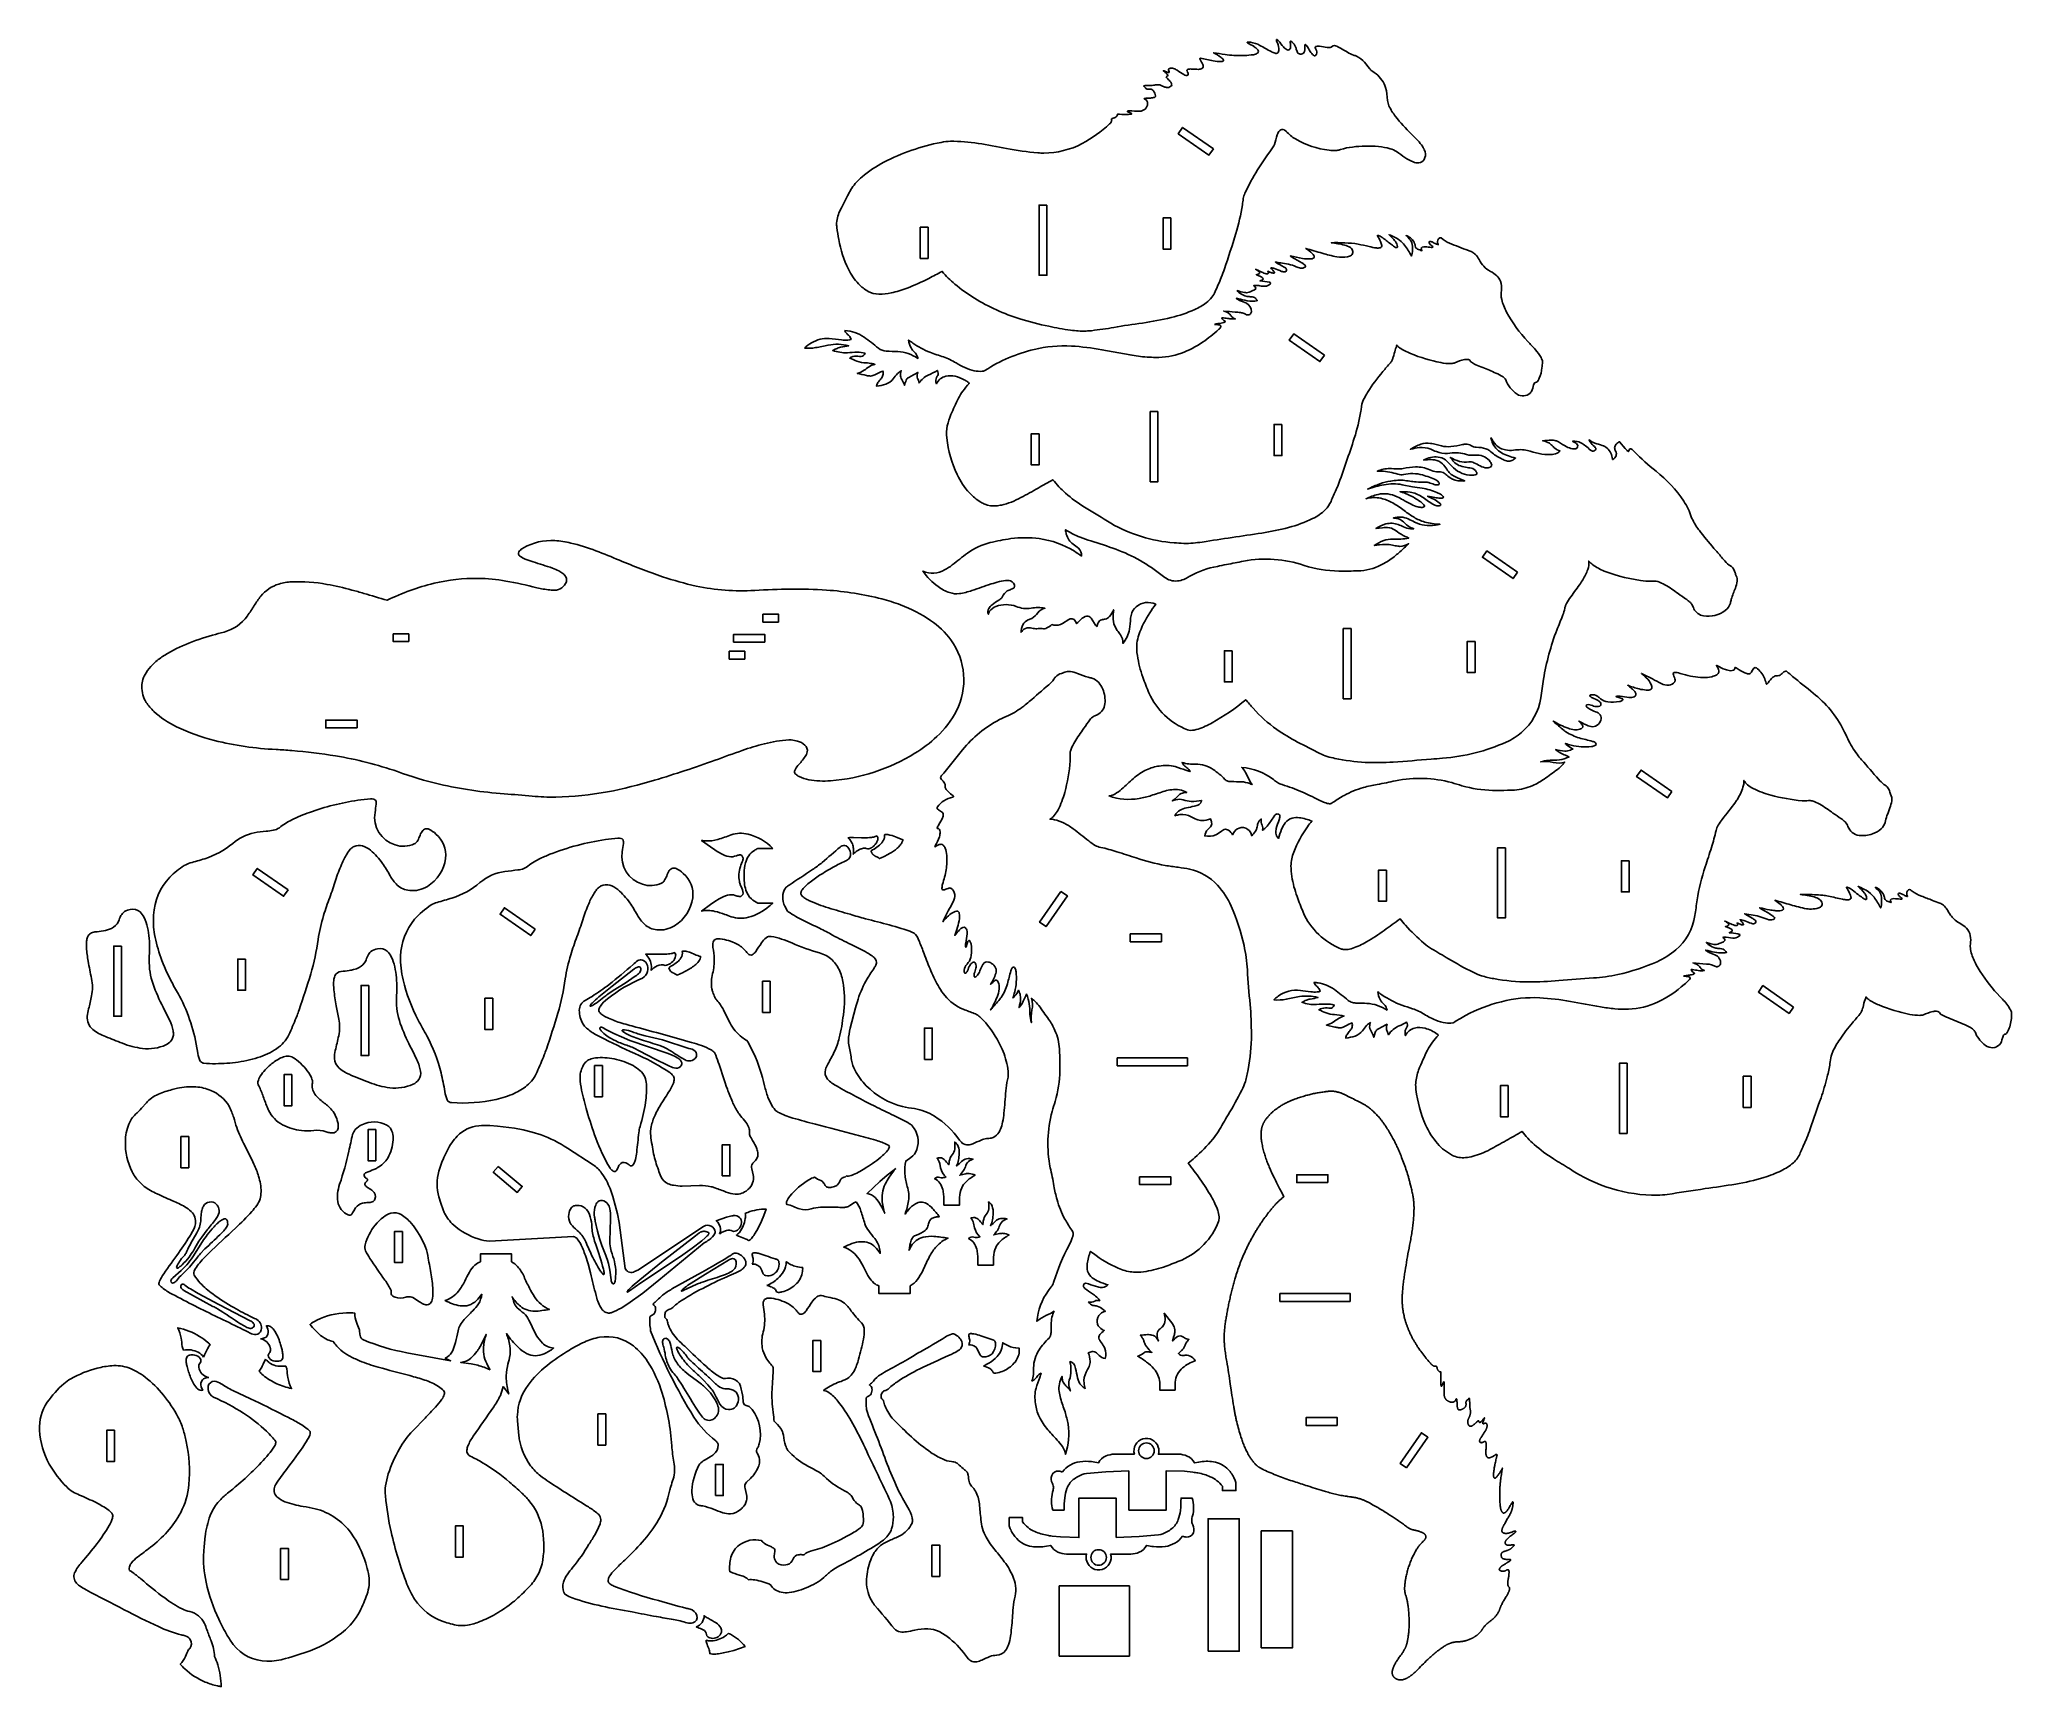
# Model space of a CAD drawing. Extents: x 18.1 to 81.3, y 11.9 to 64.7.
import ezdxf

# ---------------------------------------------------------------- set-up
doc = ezdxf.new("R2010")
doc.units = 0
doc.header["$MEASUREMENT"] = 0
doc.layers.get('0').update_dxf_attribs({"linetype": 'CONTINUOUS'})

msp = doc.modelspace()

# ---------------------------------------------------------------- linework, layer by layer
for points in [[(52.509, 62.206, 0.045765), (52.453, 62.189, 0.085392), (52.43, 62.173, 0.270084), (52.43, 62.153, -0.155524), (52.431, 62.102, -0.106179), (52.369, 62.012, -0.059849), (51.488, 61.385, -0.12135), (50.255, 61.079, -0.018777), (50.068, 61.088, -0.02375), (49.059, 61.227, 0.007388), (48.155, 61.39, 0.041253), (47.264, 61.458, 0.04256), (46.963, 61.424, 0.070776), (45.132, 60.785, 0.054023), (44.433, 60.318, 0.061178), (44.103, 59.954, 0.035664), (43.995, 59.767, -0.006169), (43.74, 59.266, 0.10457), (43.618, 58.837, 0.045088), (43.624, 58.698, 0.009362), (43.685, 58.307, 0.067318), (43.996, 57.354, 0.069149), (44.319, 56.887, 0.070385), (44.623, 56.646, 0.124563), (44.975, 56.557, 0.062804), (45.367, 56.599, 0.03693), (45.874, 56.751, 0.027852), (46.572, 57.064, -0.002601), (47.001, 57.286, 0.051242), (47.402, 56.881, 0.037033), (48.038, 56.43, 0.063555), (49.485, 55.768, 0.027573), (50.416, 55.529, 0.018205), (51.113, 55.402, 0.037736), (51.617, 55.375, 0.019133), (51.789, 55.387, 0.014206), (52.506, 55.492, -0.010694), (53.419, 55.632, 0.025676), (54.336, 55.807, 0.041068), (55.097, 56.064, 0.05122), (55.465, 56.279, 0.059607), (55.647, 56.456, 0.066934), (55.751, 56.639, 0.005853), (55.947, 57.093, 0.020313), (56.049, 57.37, 0.004539), (56.415, 58.5, 0.033882), (56.625, 59.421, -0.009899), (56.653, 59.622, -0.058154), (56.707, 59.798, -0.0364), (57.112, 60.539, -0.014394), (57.634, 61.31, 0.068044), (57.653, 61.35, -0.011916), (57.742, 61.667, -0.100766), (57.821, 61.807, -0.334065), (57.958, 61.825, -0.093819), (58.03, 61.773, 0.073989), (58.325, 61.531, 0.099729), (59.401, 61.168, 0.047178), (59.652, 61.164, 0.056264), (59.766, 61.19, -0.056071), (60.151, 61.274, -0.052406), (60.989, 61.288, -0.040053), (61.36, 61.22, -0.06295), (61.568, 61.126, 0.009215), (61.831, 60.939, 0.041703), (62.095, 60.794, 0.111318), (62.277, 60.762, 0.24613), (62.448, 60.876, 0.210201), (62.477, 61.119, 0.072373), (62.421, 61.253, 0.049684), (62.29, 61.435, 0.020699), (62.037, 61.694, -0.032231), (61.533, 62.251, -0.057584), (61.322, 62.595, -0.067565), (61.274, 62.769, 0.063282), (61.213, 63.178, 0.149728), (60.911, 63.618, 0.017309), (60.774, 63.714, -0.050117), (60.699, 63.786), (60.538, 63.989, 0.100712), (60.283, 64.184, 0.029824), (60.186, 64.219, -0.040943), (59.992, 64.312, -0.004163), (59.766, 64.444, 0.046669), (59.607, 64.517, 0.152031), (59.534, 64.52, 0.127881), (59.499, 64.491, -0.116879), (59.469, 64.474, -0.102905), (59.338, 64.467, 0.00781), (59.098, 64.504, 0.118057), (58.972, 64.491, 0.452792), (58.957, 64.45, -0.041071), (58.997, 64.368, -0.236998), (58.977, 64.213, -0.392635), (58.92, 64.201, -0.074806), (58.899, 64.215, -0.070029), (58.8, 64.335, 0.013525), (58.673, 64.535, 0.066694), (58.645, 64.562, 0.363856), (58.633, 64.558, 0.087247), (58.628, 64.52, -0.064556), (58.612, 64.339, -0.125783), (58.584, 64.283, -0.111228), (58.563, 64.269, -0.13889), (58.45, 64.257, -0.206783), (58.391, 64.305, -0.046443), (58.342, 64.438, 0.172416), (58.177, 64.667, 0.592582), (58.156, 64.647, 0.011999), (58.17, 64.527, -0.11036), (58.157, 64.426, -0.408153), (58.054, 64.389, -0.107605), (57.939, 64.481, -0.005633), (57.779, 64.681, 0.089906), (57.731, 64.721, 0.400838), (57.714, 64.714, 0.122856), (57.721, 64.668, -0.069238), (57.793, 64.431, -0.148336), (57.767, 64.307, -0.244572), (57.709, 64.276, -0.078726), (57.671, 64.28, -0.059878), (57.544, 64.331, 0.004281), (57.185, 64.533, 0.080643), (56.886, 64.631, 0.060639), (56.783, 64.632, 0.516318), (56.778, 64.623, 0.100556), (56.789, 64.612, -0.007739), (56.996, 64.493, -0.023764), (57.074, 64.437, -0.091897), (57.132, 64.364, -0.403661), (57.1, 64.277, -0.085014), (56.977, 64.234, -0.035292), (56.692, 64.21, -0.011492), (56.351, 64.211, -0.023477), (56.07, 64.238, -0.00305), (55.698, 64.296, -0.03964), (55.938, 64.146, -0.030091), (55.994, 64.098, -0.07111), (56.018, 64.061, -0.438074), (56, 64.022, -0.093632), (55.944, 64.01, -0.045101), (55.692, 64.033, -0.009395), (55.281, 64.119, 0.225978), (55.263, 64.115, 0.200152), (55.271, 64.076, -0.042099), (55.358, 63.918, -0.101956), (55.368, 63.847, -0.259277), (55.323, 63.786, -0.104089), (55.218, 63.763, -0.019524), (54.988, 63.774, 0.088616), (54.867, 63.761, 0.45428), (54.849, 63.712, -0.02235), (54.883, 63.64, -0.612701), (54.816, 63.564, -0.086216), (54.743, 63.594, -0.005051), (54.531, 63.732, 0.055097), (54.414, 63.791, 0.145317), (54.293, 63.794, 0.11207), (54.266, 63.776, 0.185859), (54.259, 63.746, 0.065549), (54.278, 63.685, -0.192725), (54.277, 63.667, -0.222072), (54.271, 63.663, -0.080526), (54.241, 63.665, -0.004875), (54.138, 63.703, 0.091508), (54.087, 63.72), (54.086, 63.718, 0.033077), (54.167, 63.652, -0.06428), (54.231, 63.583, -0.399963), (54.221, 63.545, 0.073702), (54.187, 63.533, 0.277808), (54.19, 63.506, 0.086398), (54.22, 63.471, -0.014232), (54.326, 63.354, -0.180318), (54.358, 63.265, -0.205004), (54.33, 63.221, -0.219208), (54.194, 63.182, -0.066459), (54.139, 63.196), (54.021, 63.247, 0.161298), (53.841, 63.263, -0.034923), (53.701, 63.248, -0.012629), (53.511, 63.241, 0.084237), (53.462, 63.233, 0.492802), (53.463, 63.221, -0.076611), (53.528, 63.153, 0.175027), (53.576, 63.128, 0.079902), (53.664, 63.129, -0.231384), (53.77, 63.073, -0.15017), (53.836, 62.91, -0.109203), (53.828, 62.879, -0.162137), (53.779, 62.857, -0.044015), (53.646, 62.843, 0.004798), (53.509, 62.832, 0.062944), (53.48, 62.824), (53.478, 62.82, 0.211487), (53.492, 62.805, -0.37312), (53.587, 62.665, -0.400312), (53.327, 62.423, 0.001561), (52.999, 62.43, 0.028338), (52.944, 62.426, 0.234948), (52.931, 62.419, 0.13758), (52.944, 62.405, -0.01089), (53.059, 62.355, -0.093151), (53.074, 62.341, -0.401469), (53.071, 62.332, -0.085621), (53.057, 62.326, -0.041252), (52.895, 62.319, 0.006826), (52.619, 62.322), (52.618, 62.321, -0.283141), (52.549, 62.221, -0.062223)], [(55.726, 55.589, 0.01765), (55.851, 55.578, -0.083047), (55.923, 55.558, -0.375649), (55.937, 55.519, -0.108822), (55.872, 55.432, -0.029413), (55.346, 55.014, -0.061178), (54.669, 54.665, -0.088262), (53.845, 54.53, -0.034462), (53.288, 54.57, -0.00988), (53.024, 54.61), (52.12, 54.775, 0.029439), (51.142, 54.895, 0.07433), (49.948, 54.783, 0.087098), (48.372, 54.111, -0.107805), (48.277, 54.084, -0.072482), (48.025, 54.104, -0.083169), (47.447, 54.351, 0.051413), (47.042, 54.545, -0.01305), (46.608, 54.694, -0.05714), (46.057, 54.99, -0.010862), (45.923, 55.086, 0.084035), (46.005, 54.832, 0.084828), (46.107, 54.707, -0.121548), (46.211, 54.544, -0.040926), (46.221, 54.499, 0.132627), (45.577, 54.717, 0.006149), (45.21, 54.727, -0.152205), (44.955, 54.827, 0.025742), (44.499, 55.181, 0.132101), (43.883, 55.389, 0.14683), (43.941, 55.293, -0.010952), (44.016, 55.223, -0.109544), (44.08, 55.106, -0.098304), (43.878, 55.08, -0.026079), (43.775, 55.09, 0.02559), (43.38, 55.138, 0.152656), (42.814, 54.997, 0.057033), (42.593, 54.831, 0.07184), (42.942, 54.843, 0.005383), (43.345, 54.924, -0.108055), (44.003, 54.905, -0.022149), (43.745, 54.854, 0.054939), (43.598, 54.805, 0.017868), (43.494, 54.753, 0.099946), (43.961, 54.68, -0.020417), (44.279, 54.696, -0.054843), (44.528, 54.663, -0.127435), (44.476, 54.586, -0.154716), (44.404, 54.561, -0.042023), (44.301, 54.569, 0.135898), (44.082, 54.537, 0.045196), (44.037, 54.51, 0.015402), (44.264, 54.413, 0.086552), (44.562, 54.355, -0.02853), (44.755, 54.331, -0.030218), (44.842, 54.308, 0.092201), (44.661, 54.232, 0.012182), (44.497, 54.118, -0.097489), (44.276, 54.019, 0.001872), (44.577, 53.95, 0.046271), (44.708, 53.934, 0.101332), (44.846, 53.97, -0.014141), (45.101, 54.093, -0.118694), (45.101, 53.959, -0.100278), (45.033, 53.838, 0.039345), (44.937, 53.721, 0.099743), (44.894, 53.606, 0.064327), (45.197, 53.67, 0.13033), (45.432, 53.839, -0.026601), (45.568, 54.009, -0.069858), (45.688, 54.103, 0.117293), (45.665, 53.931, 0.090339), (45.69, 53.859, -0.016754), (45.771, 53.701, -0.047036), (45.792, 53.633, -0.007849), (45.846, 53.798, -0.161317), (45.909, 53.875, -0.003536), (46.22, 54.05, 0.11454), (46.203, 53.894, 0.082027), (46.229, 53.823, -0.024732), (46.255, 53.749, -0.047016), (46.262, 53.71, -0.127981), (46.548, 53.965, 0.031193), (46.847, 54.111, -0.100056), (46.877, 54.03, -0.182431), (46.845, 53.932, 0.190044), (46.801, 53.75, 0.046811), (46.814, 53.687, -0.22884), (47.115, 53.926, -0.120494), (47.42, 53.924, -0.066101), (47.706, 53.81, -0.014502), (47.812, 53.749, -0.092022), (47.867, 53.696, 0.024673), (47.662, 53.451, 0.038296), (47.519, 53.221, 0.012444), (47.28, 52.695, 0.043213), (47.164, 52.342, 0.080094), (47.148, 51.949, 0.078303), (47.48, 50.773, 0.075992), (47.874, 50.184, 0.068794), (48.24, 49.889, 0.024706), (48.367, 49.823, 0.118126), (48.727, 49.772, 0.040982), (48.898, 49.798, 0.069539), (49.526, 50.035, 0.00617), (50.077, 50.343, -0.002561), (50.552, 50.611, 0.052301), (50.954, 50.181, 0.04448), (51.56, 49.731, 0.001777), (52.411, 49.212, 0.111888), (54.436, 48.587, 0.011711), (54.742, 48.569, 0.043792), (55.338, 48.613, -0.003277), (57.245, 48.898, 0.024857), (58.106, 49.077, 0.045516), (58.876, 49.362, 0.075518), (59.282, 49.645, 0.094162), (59.464, 49.916, -0.007569), (59.632, 50.293, 0.011841), (59.678, 50.405, 0.00842), (59.954, 51.169, 0.003798), (60.211, 51.939, 0.035024), (60.424, 52.812, 0.007881), (60.442, 52.961, -0.077883), (60.529, 53.217, -0.024608), (60.639, 53.41, -0.034388), (61.124, 54.076, -0.006311), (61.367, 54.358, 0.067531), (61.423, 54.446, 0.019254), (61.458, 54.539, 0.015085), (61.523, 54.765, -0.012002), (61.575, 54.925, 0.122394), (61.658, 54.837, 0.051584), (62.015, 54.655, 0.048953), (62.982, 54.362, 0.046076), (63.312, 54.333, 0.084431), (63.437, 54.36, -0.048405), (63.74, 54.46, -0.112977), (63.87, 54.459, -0.201127), (63.939, 54.403, 0.060267), (63.964, 54.375, 0.051245), (64.104, 54.297, 0.016775), (64.326, 54.207, -0.007083), (64.751, 54.027, -0.033971), (64.978, 53.904, -0.121555), (65.063, 53.814, 0.151862), (65.426, 53.351, 0.349199), (65.846, 53.387, 0.054214), (65.889, 53.441, 0.074047), (65.957, 53.647, -0.105201), (65.992, 53.71, -0.131615), (66.048, 53.736, 0.131162), (66.085, 53.763, 0.066959), (66.14, 53.86, 0.078626), (66.227, 54.2, 0.034123), (66.242, 54.376, 0.1358), (66.196, 54.524, 0.051246), (66.014, 54.778, 0.012534), (65.771, 55.041, -0.06291), (65.094, 55.982, -0.058346), (64.935, 56.388, -0.099086), (64.928, 56.68, 0.103753), (64.894, 56.973, 0.116919), (64.778, 57.146, 0.063367), (64.573, 57.289, -0.147917), (64.209, 57.665, 0.057846), (64.091, 57.83, 0.082299), (63.983, 57.909, 0.018825), (63.867, 57.96, -0.013667), (63.257, 58.194, -0.070166), (62.995, 58.358, 0.279584), (62.953, 58.361, 0.337705), (62.881, 58.194), (62.9, 58.156, -0.137021), (62.9, 58.142, -0.294462), (62.883, 58.145, -0.0505), (62.735, 58.218, 0.135048), (62.632, 58.248, 0.380433), (62.608, 58.22, 0.203012), (62.619, 58.177, 0.012223), (62.724, 58.081, -0.279154), (62.729, 58.064, -0.266862), (62.723, 58.059, -0.077412), (62.679, 58.056, 0.015618), (62.487, 58.073, 0.084383), (62.391, 58.062, 0.369443), (62.359, 58.01, 0.009055), (62.376, 57.95, -0.042889), (62.239, 58.002, -0.06075), (62.196, 58.033, -0.094619), (62.177, 58.064, -0.04884), (62.16, 58.142, 0.204825), (61.932, 58.411, 0.054023), (61.868, 58.433, -0.068146), (62.003, 58.298, -0.13977), (62.073, 58.098, -0.037042), (62.067, 57.864, -0.059965), (62.046, 57.776, 0.040213), (61.825, 58.127, 0.067193), (61.664, 58.286, 0.05733), (61.323, 58.464, -0.004586), (61.473, 58.313, -0.071132), (61.573, 58.169, -0.087223), (61.596, 58.076, -0.210267), (61.585, 58.049, -0.181614), (61.573, 58.045, -0.083505), (61.532, 58.058, -0.030799), (61.4, 58.146, -0.005578), (61.128, 58.358, 0.054343), (61.008, 58.426, 0.031047), (60.963, 58.441, 0.303669), (60.954, 58.439, 0.303669), (60.954, 58.43, -0.013291), (61.05, 58.244, -0.035452), (61.094, 58.12, -0.418375), (61.039, 58.043, -0.094139), (60.917, 58.039, -0.033226), (60.688, 58.084, 0.008896), (60.33, 58.162, 0.044225), (59.472, 58.207, -0.031803), (59.898, 58.131, -0.088983), (60.089, 58.048, -0.200095), (60.168, 57.924, -0.26575), (60.117, 57.807, -0.122586), (59.997, 57.758, -0.107483), (59.648, 57.756, -0.025718), (59.182, 57.869, 0.002583), (58.655, 58.024, -0.059548), (58.866, 57.854, -0.033576), (58.91, 57.799, -0.130224), (58.925, 57.745, -0.28517), (58.896, 57.706, -0.113288), (58.819, 57.686, -0.05069), (58.55, 57.704, -0.014931), (58.162, 57.783, 0.039856), (58.244, 57.726, -0.014217), (58.548, 57.549, -0.030608), (58.62, 57.494, -0.147068), (58.647, 57.448, -0.292635), (58.634, 57.424, -0.171862), (58.489, 57.392, -0.085533), (58.344, 57.436, 0.05968), (58.103, 57.514, 0.022366), (57.851, 57.559, -0.010951), (57.684, 57.588, 0.039813), (57.825, 57.503, -0.016282), (57.983, 57.412, -0.119726), (58.042, 57.352, -0.357061), (58.018, 57.285, -0.11107), (57.986, 57.273, -0.136921), (57.88, 57.289, 0.005217), (57.649, 57.379, 0.076795), (57.536, 57.398, -0.026095), (57.623, 57.297, -0.068845), (57.65, 57.251, -0.5124), (57.63, 57.23, -0.071328), (57.532, 57.255, 0.00999), (57.437, 57.293, -0.059868), (57.456, 57.243, -0.490615), (57.424, 57.206, -0.070582), (57.277, 57.248, -0.013494), (57.138, 57.314, 0.02499), (57.044, 57.354, -0.108111), (57.163, 57.273, -0.439882), (57.155, 57.212, -0.077658), (57.127, 57.198, 0.015682), (57.07, 57.179, -0.009452), (57.221, 57.117, -0.098133), (57.282, 57.069, -0.312432), (57.279, 57.031, -0.122421), (57.246, 57.004, -0.020118), (57.193, 56.981, -0.030814), (57.488, 56.943, -0.247196), (57.53, 56.911, -0.249123), (57.523, 56.888, -0.19784), (57.342, 56.81, -0.049988), (57.18, 56.825, 0.044824), (57.049, 56.837, 0.049556), (56.986, 56.83, -0.09315), (57.046, 56.769, -0.350084), (57.031, 56.708, -0.066439), (57.008, 56.691, -0.038632), (56.915, 56.655, -0.115483), (56.754, 56.605, -0.050933), (56.696, 56.609, -0.032011), (56.46, 56.671, 0.082858), (56.509, 56.615, 0.119383), (56.774, 56.485, 0.046208), (56.903, 56.476, -0.176906), (57.039, 56.424, -0.030645), (57.107, 56.353, -0.067123), (57.026, 56.334, -0.066685), (56.698, 56.363, -0.005513), (56.431, 56.425, 0.153889), (56.463, 56.394, 0.057842), (56.595, 56.332), (56.753, 56.267, -0.296108), (56.912, 55.991, -0.489621), (56.759, 55.9, -0.063653), (56.682, 55.933, 0.067642), (56.558, 55.967, 0.023287), (56.387, 55.982, -0.007783), (56.026, 56.015, -0.073618), (56.18, 55.949, -0.104716), (56.261, 55.865, 0.120615), (56.337, 55.793, 0.05159), (56.394, 55.766, -0.060479), (56.226, 55.767, -0.015883), (56.059, 55.793, 0.033163), (55.976, 55.803, 0.303377), (55.965, 55.797, 0.303377), (55.966, 55.783, 0.037652), (55.991, 55.754, 0.028635), (56.077, 55.682, -0.167251), (56.025, 55.647, -0.04756), (55.849, 55.612, 0.022912)], [(54.939, 47.52, -0.077466), (55.822, 47.833, -0.008294), (56.114, 47.889, -0.002048), (56.66, 47.999, -0.129787), (58.609, 47.86, 0.068698), (59.711, 47.681, 0.017049), (60.108, 47.682, 0.006651), (60.416, 47.693, 0.108482), (61.16, 47.923, 0.049659), (61.53, 48.178, 0.013223), (61.673, 48.301, 0.004931), (61.95, 48.557, -0.12232), (61.675, 48.474, -0.038295), (61.608, 48.479, -0.019785), (61.431, 48.515, 0.070803), (61.016, 48.527, 0.021199), (60.851, 48.503, -0.046135), (61.153, 48.657, -0.102521), (61.452, 48.704, 0.060237), (61.954, 48.736, 0.048051), (61.909, 48.763, -0.047651), (61.645, 48.901, 0.0388), (61.455, 49.028, 0.124115), (61.219, 49.08, 0.028349), (61.112, 49.072), (60.901, 49.041, -0.07817), (61.225, 49.191, -0.152169), (61.619, 49.172, -0.030845), (61.789, 49.097, 0.088928), (62.007, 49.032, 0.071439), (62.115, 49.039, -0.115922), (61.819, 49.224, 0.073118), (61.68, 49.333, 0.072571), (61.574, 49.368, 0.018274), (61.462, 49.384, -0.180739), (61.942, 49.352, -0.012361), (62.144, 49.25, 0.159025), (62.798, 49.152, 0.021987), (62.955, 49.182, -0.05908), (62.469, 49.254, -0.062738), (62.125, 49.405, -0.036683), (61.814, 49.622, 0.029221), (61.443, 49.866, 0.068833), (61.06, 50.014, 0.12348), (60.586, 49.998, -0.058484), (60.972, 50.14, -0.17112), (61.587, 50.062, -0.01834), (61.772, 49.961, 0.007839), (62.035, 49.821, 0.043634), (62.25, 49.736, 0.079402), (62.386, 49.724, 0.054508), (62.441, 49.735, 0.474546), (62.457, 49.777, 0.106137), (62.375, 49.869, 0.050727), (62.064, 50.069, 0.039084), (61.784, 50.195, 0.021841), (61.678, 50.226, -0.036845), (62.002, 50.209, -0.108252), (62.372, 50.065, 0.002804), (62.723, 49.828, 0.051985), (62.819, 49.781, 0.143367), (62.966, 49.785, 0.347744), (62.98, 49.811, 0.16424), (62.97, 49.832, 0.090236), (62.799, 49.961, 0.018122), (62.622, 50.049, -0.028444), (62.561, 50.08), (62.561, 50.082, -0.027185), (62.794, 50.039, 0.02939), (62.962, 50.015, 0.040727), (63.025, 50.018, 0.101553), (63.06, 50.033, 0.350812), (63.061, 50.068, 0.104903), (63.006, 50.121, 0.057569), (62.861, 50.199, 0.062917), (62.384, 50.338, -0.003756), (62.074, 50.386), (61.746, 50.45, 0.091707), (61.165, 50.449, 0.027574), (60.899, 50.388, 0.010133), (60.638, 50.309, -0.019345), (61.03, 50.479, -0.052311), (61.379, 50.567, -0.014005), (61.607, 50.593, -0.049983), (61.774, 50.59, 0.003046), (62.198, 50.537, 0.044691), (62.482, 50.534, -0.075203), (62.603, 50.515, -0.003986), (62.766, 50.459, 0.117913), (62.899, 50.446, 0.487541), (62.929, 50.505, 0.146335), (62.826, 50.603, 0.048946), (62.621, 50.689, 0.014104), (62.394, 50.763, 0.125144), (61.788, 50.773, -0.111025), (61.611, 50.784, 0.077233), (61.073, 50.882, 0.020813), (60.946, 50.879, -0.116459), (61.343, 50.967, -0.007046), (61.604, 50.955, 0.052828), (61.78, 50.97, -0.035822), (62.174, 51.019, -0.113588), (62.629, 50.929, 0.075337), (62.844, 50.865, 0.016658), (62.973, 50.86, -0.147693), (63.127, 50.799, -0.026124), (63.214, 50.718, 0.155137), (63.529, 50.578, 0.038), (63.751, 50.569, -0.004554), (63.435, 50.709, -0.154453), (63.175, 50.946, 0.071573), (63.043, 51.12, 0.152867), (62.781, 51.245, 0.05997), (62.56, 51.252, 0.014132), (62.434, 51.24, -0.145589), (62.896, 51.337, -0.132228), (63.135, 51.243, -0.032101), (63.391, 50.992, 0.209951), (63.986, 50.758, 0.030297), (64.088, 50.766, 0.140447), (64.142, 50.792, 0.178554), (64.143, 50.804, 0.130823), (64.121, 50.866, 0.202737), (63.964, 50.98, 0.004214), (63.778, 51.007, -0.053329), (63.563, 51.07, -0.099799), (63.401, 51.185, -0.016819), (63.287, 51.324, 0.050527), (63.588, 51.195, 0.110499), (63.879, 51.181, -0.123759), (64.046, 51.156, -0.018266), (64.245, 51.05, 0.087989), (64.46, 50.986, 0.239585), (64.603, 51.042, 0.143445), (64.616, 51.076, 0.134638), (64.569, 51.185, 0.230206), (64.154, 51.399, 0.042701), (64.025, 51.394, -0.112495), (63.741, 51.437, 0.083233), (63.489, 51.473, 0.019544), (63.199, 51.455, -0.112088), (62.841, 51.509, -0.008377), (62.659, 51.59, 0.115285), (62.3, 51.637, 0.043674), (62.011, 51.587, -0.052281), (62.341, 51.747, -0.116171), (62.655, 51.775, -0.027076), (62.747, 51.757), (63.006, 51.692, 0.084373), (63.31, 51.672, 0.028564), (63.681, 51.736, -0.031217), (63.789, 51.748, -0.046203), (63.869, 51.742, -0.105933), (63.946, 51.706, 0.155265), (64.121, 51.649, -0.087596), (64.431, 51.598, -0.10749), (64.555, 51.54, 0.072014), (64.881, 51.307, 0.015698), (65.015, 51.24, 0.075665), (65.161, 51.203, 0.169673), (65.293, 51.24, -0.012934), (65.379, 51.305, -0.067785), (64.932, 51.471, -0.182321), (64.634, 51.817, -0.02277), (64.591, 51.957, 0.061476), (64.748, 51.73, 0.157646), (65.061, 51.563, 0.082128), (65.316, 51.555, -0.032955), (65.55, 51.574, -0.05525), (65.761, 51.546, 0.015646), (66.132, 51.449, 0.056775), (66.506, 51.415, 0.086694), (66.711, 51.462, 0.088917), (66.807, 51.53, -0.109428), (66.64, 51.617, -0.01744), (66.524, 51.731, 0.150611), (66.248, 51.856, -0.028592), (66.523, 51.879, -0.05644), (66.672, 51.861, -0.07497), (66.76, 51.821, 0.03633), (67.007, 51.669, 0.05804), (67.206, 51.6, 0.127341), (67.316, 51.604, 0.481067), (67.359, 51.74, 0.101239), (67.3, 51.793, 0.009301), (67.207, 51.84, -0.163667), (67.476, 51.79, -0.043557), (67.622, 51.692, -0.015588), (67.783, 51.559, 0.152329), (67.865, 51.522, 0.214585), (67.932, 51.557, 0.073441), (67.954, 51.589, 0.192383), (67.95, 51.621, 0.090613), (67.907, 51.669, -0.058617), (67.771, 51.824, -0.031607), (67.736, 51.883, 0.077441), (67.926, 51.782, 0.014907), (68.155, 51.71, -0.118458), (68.311, 51.621, -0.212099), (68.485, 51.269), (68.488, 51.263, 0.299542), (68.494, 51.262, 0.453322), (68.587, 51.528, -0.130464), (68.555, 51.639, -0.19971), (68.601, 51.744, -0.062418), (68.714, 51.826), (68.893, 51.615, 0.0058), (68.973, 51.528, 0.13208), (68.994, 51.516, 0.31369), (69.005, 51.521, 0.020458), (69.03, 51.584, -0.349283), (69.063, 51.597, -0.324644), (69.1, 51.594, -0.027643), (69.186, 51.516, 0.043094), (69.882, 50.882, -0.072943), (70.773, 49.922, -0.06937), (71.014, 49.42, 0.064235), (71.224, 49.046, 0.014309), (71.321, 48.917, 0.012492), (71.802, 48.339, -0.004148), (72.042, 48.053, 0.061256), (72.227, 47.875, -0.009953), (72.303, 47.824, -0.163725), (72.417, 47.623, 0.033827), (72.456, 47.525, -0.140222), (72.48, 47.355, -0.067632), (72.426, 47.138, 0.014403), (72.296, 46.779, 0.019955), (72.265, 46.656, -0.168065), (72.103, 46.417, -0.202517), (71.406, 46.243, -0.23286), (71.095, 46.476, 0.010477), (71.03, 46.608, 0.083914), (70.968, 46.687, 0.019193), (70.865, 46.769, 0.002948), (70.593, 46.957, 0.030715), (70.169, 47.241, 0.046204), (69.937, 47.345, 0.070542), (69.835, 47.36, -0.055782), (69.556, 47.362, -0.069534), (68.22, 47.682, -0.054937), (67.86, 47.88, -0.062009), (67.728, 48.004, -0.11579), (67.694, 47.728, -0.057571), (67.536, 47.405, -0.014177), (67.43, 47.242, -0.001808), (67.112, 46.801, 0.048267), (66.985, 46.581, 0.053543), (66.958, 46.487, -0.032799), (66.896, 46.274, -0.001182), (66.704, 45.792, 0.050203), (66.276, 44.219, -0.001096), (66.189, 43.615, -0.179531), (65.574, 42.511, -0.075982), (65.082, 42.199, -0.086689), (63.037, 41.68, -0.006698), (62.673, 41.654, -0.00483), (61.458, 41.557, -0.025308), (60.562, 41.549, -0.039353), (59.591, 41.676, -0.013854), (59.342, 41.738, -0.040061), (59.107, 41.835, -0.00145), (58.39, 42.202, -0.025729), (57.725, 42.608, -0.060129), (56.967, 43.284, -0.015158), (56.736, 43.557, -0.044175), (55.653, 42.815, -0.045913), (55.205, 42.617, -0.079791), (54.956, 42.576, -0.074661), (54.861, 42.594, -0.198744), (53.628, 43.774, -0.010998), (53.432, 44.277, -0.047383), (53.257, 44.975, -0.060687), (53.245, 45.368, -0.057482), (53.307, 45.637, -0.062522), (53.653, 46.339, -0.017087), (53.844, 46.616, 0.300286), (53.222, 46.54, 0.184286), (53.054, 46.259, 0.032509), (53.041, 46.17, -0.028759), (53.007, 45.817, -0.125891), (52.793, 45.36, 0.158118), (52.714, 45.642, 0.012289), (52.614, 45.779, -0.079871), (52.505, 45.99, -0.091742), (52.481, 46.292, -0.025713), (52.502, 46.444, -0.084534), (52.367, 46.224, -0.134701), (52.228, 46.141, -0.016605), (52.115, 46.121, 0.2525), (52, 46.025, 0.059575), (51.964, 45.905, -0.07477), (51.879, 46), (51.773, 46.171, 0.318047), (51.629, 46.24, 0.115857), (51.449, 46.133, 0.017302), (51.311, 46, 0.1015), (51.23, 46.124, 0.282727), (51.098, 46.146, 0.045738), (51.056, 46.128), (50.855, 46.002, -0.18395), (50.58, 45.948, -0.049964), (50.515, 45.968, -0.067609), (50.357, 45.857, -0.167125), (50.208, 45.837, 0.112454), (50.036, 45.835, -0.06006), (49.965, 45.836, 0.031409), (49.789, 45.861, 0.224368), (49.575, 45.775, 0.043079), (49.529, 45.718, -0.093148), (49.589, 45.961, -0.173538), (49.754, 46.118, 0.009954), (49.872, 46.165, 0.132246), (50.068, 46.346, -0.191244), (50.296, 46.489, 0.094208), (49.848, 46.493, -0.15346), (49.374, 46.55, 0.17786), (48.723, 46.548, 0.151126), (48.522, 46.392, 0.082325), (48.481, 46.298, -0.241662), (48.493, 46.483, -0.092711), (48.601, 46.602, -0.019299), (48.82, 46.752, 0.042738), (48.911, 46.827, 0.082819), (48.959, 46.908, -0.170782), (49.145, 47.072, -0.005428), (49.27, 47.119, 0.234932), (49.321, 47.183, 0.35305), (49.188, 47.366, 0.069636), (49.1, 47.381, 0.068217), (48.835, 47.346, 0.011631), (48.566, 47.267, 0.003925), (47.953, 47.058, -0.047624), (47.551, 46.958, -0.122497), (47.24, 46.99, -0.073814), (46.869, 47.186, -0.089923), (46.384, 47.68, 0.231402), (47.079, 47.717, 0.046301), (47.324, 47.877, -0.010595), (47.808, 48.254, -0.093483), (48.536, 48.594, -0.022408), (49.2, 48.72, -0.063593), (50.114, 48.722, -0.105366), (51.239, 48.316, -0.011739), (51.465, 48.164, 0.244852), (51.367, 48.418, 0.017076), (51.198, 48.542, -0.174603), (50.98, 48.866, -0.040088), (50.954, 49.008, 0.053484), (51.422, 48.769, 0.016946), (51.766, 48.649, -0.011275), (52.566, 48.382, -0.079761), (54.05, 47.539, 0.042669), (54.22, 47.425, 0.184617), (54.648, 47.382, 0.073079), (54.834, 47.455, 0.010143)], [(25.647, 41.962, -0.048878), (23.673, 42.252, -0.046852), (22.461, 42.688, -0.076476), (21.731, 43.183, -0.057339), (21.488, 43.472, -0.148204), (21.344, 43.984, -0.136588), (21.48, 44.418, -0.06527), (21.691, 44.681, -0.047104), (21.99, 44.927, -0.050602), (22.751, 45.332, -0.030854), (23.614, 45.627, -0.005833), (23.98, 45.726, 0.173152), (24.729, 46.244, 0.019615), (24.951, 46.581, -0.028709), (25.159, 46.877, -0.14828), (25.739, 47.265, -0.062568), (26.146, 47.338, -0.055794), (27.276, 47.255, -0.022927), (28.08, 47.073, -0.00608), (28.459, 46.967, -0.000652), (29.208, 46.744, -0.054496), (30.712, 47.289, -0.059248), (32.124, 47.448, -0.037564), (33.013, 47.362, -0.019111), (34.007, 47.147, 0.031811), (34.423, 47.076, 0.02051), (34.577, 47.068, 0.319528), (34.953, 47.339, 0.266374), (34.908, 47.541, 0.067307), (34.84, 47.606, 0.048719), (34.711, 47.686, 0.035757), (34.509, 47.775, 0.008485), (33.886, 47.976, -0.011395), (33.633, 48.065, -0.077706), (33.462, 48.162, -0.233752), (33.416, 48.255, -0.166477), (33.449, 48.326, -0.069672), (33.578, 48.426, -0.145957), (34.582, 48.656, -0.04794), (35.096, 48.58, -0.031823), (35.897, 48.333, -0.010841), (36.658, 48.028, 0.016842), (38.037, 47.499, 0.026706), (39.114, 47.201, 0.067088), (40.99, 47.059, -0.032685), (43.297, 47.071, -0.04507), (45.066, 46.789, -0.023575), (45.668, 46.6, -0.058692), (46.628, 46.102, -0.080834), (47.279, 45.474, -0.283166), (47.455, 43.203, -0.088092), (46.83, 42.377, -0.05292), (46.125, 41.842, -0.118379), (43.421, 40.958, -0.059823), (42.729, 40.991, -0.074183), (42.417, 41.094, -0.043802), (42.304, 41.167, -0.274695), (42.268, 41.258, -0.060092), (42.276, 41.293, -0.077754), (42.374, 41.445, 0.02763), (42.605, 41.734, 0.092193), (42.674, 41.884, 0.288349), (42.596, 42.104, 0.124217), (42.363, 42.231, 0.045844), (42.161, 42.27, 0.03225), (42.083, 42.271, 0.046025), (41.302, 42.146, 0.024282), (40.588, 41.931, 0.002034), (39.724, 41.617, -0.011865), (37.782, 40.977, -0.02595), (36.27, 40.604, -0.041116), (34.613, 40.437, -0.027392), (33.861, 40.468, 0.006425), (32.96, 40.54, -0.036475), (30.888, 40.85, -0.03226), (29.54, 41.254, 0.042443), (27.557, 41.757, 0.022581), (26.158, 41.928, 0.007263)], [(50.934, 26.906, -0.05953), (50.682, 27.532, -0.0271), (50.584, 27.972, 0.007058), (50.467, 28.556, -0.118436), (50.525, 30.358, -0.00786), (50.625, 30.684, 0.061214), (50.772, 31.669, 0.012751), (50.774, 31.922, 0.00818), (50.761, 32.366, 0.089353), (50.615, 32.955, 0.051449), (50.41, 33.32, 0.005478), (50.099, 33.751, 0.046223), (49.933, 33.929, 0.026547), (49.863, 33.981, -0.139855), (49.879, 33.612, 0.096415), (49.861, 33.207, -0.049384), (49.81, 33.465, -0.020224), (49.806, 33.655, 0.067289), (49.76, 33.959, 0.014824), (49.706, 34.12, 0.05435), (49.677, 34.071, -0.011044), (49.599, 33.891, -0.063442), (49.464, 33.689, 0.065799), (49.512, 33.985, 0.087486), (49.483, 34.16, 0.025091), (49.449, 34.243, -0.067829), (49.321, 34.053, -0.031851), (49.266, 34, 0.018936), (49.327, 34.189, 0.088965), (49.369, 34.838, 0.056015), (49.339, 34.947, 0.243935), (49.293, 34.987, 0.265649), (49.244, 34.963, 0.077454), (49.201, 34.872, -0.005669), (49.09, 34.446, -0.069677), (48.895, 34.017, -0.023659), (48.851, 33.958, -0.004465), (48.554, 33.612, 0.043572), (48.782, 34.087, 0.087449), (48.832, 34.353, 0.146573), (48.769, 34.547, 0.17072), (48.733, 34.567, 0.114481), (48.713, 34.565, 0.107313), (48.628, 34.505, -0.047605), (48.55, 34.434, 0.066233), (48.717, 34.78, 0.174072), (48.713, 34.966, 0.142602), (48.586, 35.105, 0.075809), (48.483, 35.149, 0.288194), (48.315, 35.086, 0.073331), (48.268, 35.01, -0.014135), (48.192, 34.824, -0.085914), (48.101, 34.694, -0.162564), (48.055, 34.669, -0.31879), (48.027, 34.689, -0.128668), (48.028, 34.781, 0.008326), (48.082, 34.951, 0.159985), (48.071, 35.105, 0.216479), (48.028, 35.142, 0.216479), (47.972, 35.133, 0.132103), (47.894, 35.054, 0.032337), (47.81, 34.867, -0.154521), (47.748, 34.79, -0.348588), (47.719, 34.799, -0.119184), (47.706, 34.829, -0.186766), (47.762, 35.04, -0.024243), (47.836, 35.129, 0.13028), (47.932, 35.361, 0.086554), (47.925, 35.732, 0.079179), (47.891, 35.821, 0.209238), (47.864, 35.842, 0.239226), (47.842, 35.83, 0.05888), (47.814, 35.78, 0.019497), (47.775, 35.646, -0.098553), (47.764, 35.623, -0.345791), (47.759, 35.625, -0.099093), (47.755, 35.758, 0.019902), (47.797, 36.048, 0.117088), (47.777, 36.203, 0.234621), (47.702, 36.263, 0.197162), (47.623, 36.239, 0.052412), (47.542, 36.165, 0.007679), (47.405, 36, 0.055985), (47.553, 36.534, 0.069328), (47.55, 36.708, 0.109173), (47.526, 36.759, 0.235841), (47.464, 36.776, 0.103218), (47.293, 36.703, 0.066248), (47.113, 36.543, 0.015289), (47.026, 36.439, -0.020164), (47.195, 36.793, 0.009044), (47.351, 37.074, 0.140338), (47.401, 37.318, 0.234832), (47.28, 37.513, 0.119377), (47.234, 37.525, -0.00716), (47.074, 37.467, -0.12957), (47.018, 37.463, -0.258637), (46.995, 37.489, -0.074854), (46.992, 37.517, -0.051564), (47.013, 37.645, 0.030476), (47.127, 38.106, 0.060498), (47.149, 38.569, 0.075638), (47.093, 38.803, 0.066103), (47.036, 38.894, 0.193801), (46.964, 38.925, 0.128838), (46.857, 38.892, 0.030521), (46.789, 38.852, -0.149217), (46.768, 38.845), (46.767, 38.847, -0.090408), (46.778, 38.877, 0.059639), (46.913, 39.167, 0.067073), (46.936, 39.32, 0.123991), (46.911, 39.402, 0.247435), (46.845, 39.432, -0.229764), (46.838, 39.435, -0.229764), (46.836, 39.443, -0.072169), (46.897, 39.558, 0.037646), (47.013, 39.773, 0.06957), (47.037, 39.87, 0.294773), (46.981, 39.967, -0.049), (46.856, 40.045, -0.359267), (46.849, 40.124, -0.115064), (47.058, 40.321, -0.071203), (47.34, 40.435, 0.145461), (47.365, 40.452, 0.244545), (47.364, 40.458, 0.057787), (47.314, 40.506, -0.060573), (47.14, 40.666, -0.093434), (47.1, 40.746, -0.081844), (47.1, 40.798, 0.152435), (47.075, 40.883, 0.029721), (46.977, 41.004, -0.159261), (46.951, 41.067, -0.174633), (46.965, 41.106, -0.037045), (47.004, 41.15, 0.011505), (47.186, 41.363), (47.655, 41.947, -0.108072), (48.839, 42.919, -0.008279), (49.125, 43.051, 0.054045), (49.616, 43.355, 0.014517), (49.791, 43.496, -0.001515), (50.417, 44.037, 0.05843), (50.58, 44.212, -0.028642), (50.628, 44.285, -0.163815), (50.829, 44.4, 0.033968), (50.927, 44.439, -0.138644), (51.111, 44.463, -0.057074), (51.335, 44.402, 0.016952), (51.684, 44.278, 0.010434), (51.8, 44.25, -0.152282), (52.019, 44.108, -0.087984), (52.145, 43.9, -0.123442), (52.218, 43.426, -0.252877), (51.972, 43.077, -0.007399), (51.864, 43.026, 0.058507), (51.786, 42.972, 0.039309), (51.687, 42.85, 0.002906), (51.499, 42.578, 0.03059), (51.217, 42.153, 0.052563), (51.112, 41.913, 0.100821), (51.101, 41.791, -0.042062), (51.104, 41.595, -0.043878), (50.929, 40.584, -0.046566), (50.714, 40.023, -0.052273), (50.592, 39.841, -0.078492), (50.453, 39.727, -0.062905), (50.601, 39.711, -0.062239), (50.887, 39.611, -0.042794), (51.196, 39.422, -0.010901), (51.696, 39.031, 0.039136), (51.906, 38.886, 0.086512), (52.082, 38.825, -0.021386), (52.6, 38.686, -0.003617), (53.218, 38.485, 0.03319), (54.147, 38.247, 0.013674), (54.565, 38.186, -0.018992), (54.932, 38.126, -0.153252), (55.823, 37.611, -0.086144), (56.266, 36.939, -0.04804), (56.676, 35.683, -0.039046), (56.783, 34.898, 0.008145), (56.871, 33.792, -0.020963), (56.913, 32.824, -0.042897), (56.807, 31.703, -0.018722), (56.718, 31.317, -0.048143), (56.601, 31.042, -0.019075), (56.167, 30.25, 0.001035), (55.849, 29.709, -0.043187), (55.673, 29.466, -0.030118), (55.098, 28.879, -0.012563), (54.89, 28.701, -0.00281), (55.261, 28.198, -0.021316), (55.629, 27.628, -0.047164), (55.833, 27.187, -0.050781), (55.876, 26.985, -0.052075), (55.873, 26.881, -0.04685), (55.859, 26.829, -0.198744), (54.679, 25.596, -0.010935), (54.176, 25.4, -0.041773), (53.535, 25.232, -0.038529), (53.194, 25.206, -0.085425), (52.752, 25.296, -0.063089), (51.938, 25.737, -0.013884), (51.755, 25.875, 0.057371), (51.648, 25.474, 0.097586), (51.663, 25.242, 0.159769), (51.813, 25.025, 0.065779), (52.018, 24.907, 0.029941), (52.312, 24.803, -0.206916), (52.141, 24.72, -0.081775), (51.989, 24.735, -0.016954), (51.691, 24.834, 0.064515), (51.594, 24.853, 0.399711), (51.53, 24.791, 0.045603), (51.531, 24.739, 0.096194), (51.632, 24.643, -0.015351), (51.882, 24.472, -0.055443), (52.018, 24.341, -0.026995), (52.052, 24.292, 0.229102), (51.889, 24.28, -0.208807), (51.692, 24.255, 0.204628), (51.833, 24.143, -0.016988), (51.97, 24.116, -0.107431), (52.168, 24.004, -0.022475), (52.229, 23.949, 0.218712), (52.022, 23.818, 0.242792), (51.979, 23.541, 0.171211), (52.132, 23.368, 0.034263), (52.195, 23.336, 0.079498), (52.053, 23.207, 0.288426), (52.035, 23.052, 0.058521), (52.105, 22.945, -0.0702), (52.212, 22.761, -0.147236), (52.23, 22.443, -0.181166), (52.028, 22.537, 0.021509), (51.943, 22.626, 0.230598), (51.807, 22.662, 0.065123), (51.684, 22.622, -0.102302), (51.742, 22.352, -0.091665), (51.707, 22.184, -0.024357), (51.616, 22.003, 0.156722), (51.549, 21.647, 0.053485), (51.584, 21.483, -0.192414), (51.382, 21.701, -0.043722), (51.343, 21.818, -0.004509), (51.278, 22.125, 0.118447), (51.205, 22.284, 0.179303), (51.096, 22.343, -0.045794), (51.129, 22.051, -0.090782), (51.075, 21.751, 0.149509), (51.072, 21.517, 0.02609), (51.11, 21.401, 0.066918), (51.012, 21.526, -0.012755), (50.924, 21.614, -0.141985), (50.852, 21.765, -0.037855), (50.842, 21.864, 0.165969), (50.75, 21.383, 0.039609), (50.796, 21.164, 0.008308), (50.938, 20.727, -0.030814), (51.035, 20.335, -0.124766), (50.951, 19.373, 0.102562), (50.889, 19.561, 0.056957), (50.733, 19.777, -0.00545), (50.39, 20.157, -0.063267), (50.109, 20.579, -0.079245), (49.992, 20.985, -0.027955), (49.973, 21.243, -0.072759), (50.012, 21.491, -0.014972), (50.126, 21.833, 0.011768), (50.17, 21.97, 0.164845), (50.048, 21.865, -0.068298), (49.934, 21.751, -0.044943), (49.875, 21.718, 0.076702), (49.924, 21.928, 0.025079), (49.932, 22.144, -0.150388), (50.106, 22.717, -0.05506), (50.425, 23.09, 0.123663), (50.476, 23.184, 0.057019), (50.493, 23.299, -0.011127), (50.496, 23.583, -0.053994), (50.532, 23.823, -0.057119), (50.588, 23.956), (50.47, 23.885), (50.324, 23.817, 0.059006), (50.036, 23.63, -0.138745), (50.405, 24.617, 0.003131), (50.521, 24.772, 0.075431), (50.584, 24.909, -0.049842), (51.066, 26.069, 0.025525), (51.17, 26.305, 0.033711), (51.196, 26.398, 0.046653), (51.199, 26.466, 0.087821), (51.193, 26.494, 0.044113), (51.154, 26.559, -0.023513)], [(59.881, 40.49, -0.059496), (60.507, 40.742, -0.027114), (60.948, 40.84, 0.00707), (61.531, 40.957, -0.118436), (63.333, 40.899, -0.00786), (63.66, 40.799, 0.061213), (64.644, 40.652, 0.012752), (64.897, 40.65, 0.00818), (65.342, 40.663, 0.089353), (65.93, 40.809, 0.051449), (66.295, 41.014, 0.005478), (66.726, 41.325, 0.046223), (66.904, 41.491, 0.026547), (66.956, 41.561, -0.139855), (66.588, 41.545, 0.096415), (66.182, 41.563, -0.049385), (66.44, 41.614, -0.020223), (66.63, 41.618, 0.067295), (66.934, 41.665, 0.014774), (67.095, 41.718, 0.044139), (67.066, 41.737, 0.009954), (66.893, 41.813, -0.071673), (66.665, 41.96, 0.066243), (66.96, 41.912, 0.087484), (67.136, 41.941, 0.025089), (67.219, 41.975, -0.067829), (67.028, 42.103, -0.031851), (66.975, 42.158, 0.018936), (67.165, 42.097, 0.088966), (67.813, 42.055, 0.05601), (67.922, 42.085, 0.243836), (67.963, 42.131, 0.265565), (67.938, 42.18, 0.077449), (67.847, 42.223, -0.005662), (67.422, 42.334, -0.069674), (66.992, 42.529, -0.023677), (66.933, 42.573, -0.004547), (66.587, 42.87, 0.041918), (67.062, 42.641, 0.053763), (67.269, 42.593, 0.090467), (67.435, 42.611, 0.074055), (67.52, 42.654, 0.323043), (67.54, 42.711, 0.107249), (67.48, 42.796, -0.047536), (67.409, 42.874, 0.066235), (67.755, 42.707, 0.174076), (67.942, 42.711, 0.165589), (68.098, 42.871, 0.050507), (68.125, 42.941, 0.288207), (68.061, 43.109, 0.073325), (67.986, 43.156, -0.014116), (67.8, 43.232, -0.085903), (67.669, 43.323, -0.162536), (67.644, 43.37, -0.318767), (67.664, 43.397, -0.128668), (67.756, 43.396, 0.008322), (67.926, 43.342, 0.159989), (68.08, 43.353, 0.454305), (68.108, 43.452, 0.132084), (68.03, 43.53, 0.032328), (67.842, 43.614, -0.154478), (67.765, 43.676, -0.348708), (67.774, 43.705, -0.119073), (67.804, 43.718, -0.186777), (68.015, 43.662, -0.02424), (68.105, 43.588, 0.130276), (68.336, 43.492, 0.086555), (68.707, 43.499, 0.079177), (68.796, 43.533, 0.209394), (68.817, 43.56, 0.239226), (68.805, 43.582, 0.058865), (68.755, 43.61, 0.019518), (68.621, 43.649, -0.098523), (68.599, 43.66, -0.343301), (68.6, 43.665, -0.098484), (68.733, 43.669, 0.018002), (69.015, 43.627, 0.124855), (69.181, 43.648, 0.480976), (69.218, 43.795, 0.058956), (69.184, 43.838, 0.035816), (69.063, 43.947, -0.008385), (68.975, 44.019, 0.029282), (69.343, 43.902, 0.037364), (69.569, 43.867, 0.061821), (69.679, 43.873, 0.066981), (69.724, 43.891, 0.259611), (69.751, 43.942, 0.078992), (69.748, 43.977, 0.117333), (69.615, 44.213, 0.045163), (69.414, 44.398, -0.020159), (69.768, 44.229, 0.00905), (70.049, 44.073, 0.140381), (70.293, 44.023, 0.21881), (70.48, 44.132, 0.068974), (70.497, 44.167, 0.152527), (70.5, 44.191, -0.004456), (70.441, 44.353, -0.221827), (70.445, 44.418, -0.196112), (70.478, 44.432, -0.064343), (70.556, 44.425, -0.026667), (70.745, 44.375, 0.066542), (71.387, 44.269, 0.058193), (71.672, 44.296, 0.066776), (71.827, 44.357, 0.05342), (71.874, 44.394, 0.231183), (71.898, 44.484, 0.102205), (71.829, 44.631, -0.134891), (71.82, 44.656), (71.822, 44.657, -0.090643), (71.852, 44.646, 0.047758), (72.105, 44.523, 0.064513), (72.274, 44.488, 0.112764), (72.364, 44.505, 0.280718), (72.408, 44.583, -0.297682), (72.417, 44.588, -0.073774), (72.483, 44.558, 0.031909), (72.729, 44.419, 0.087428), (72.85, 44.387, 0.272896), (72.941, 44.441, -0.050638), (73.02, 44.568, -0.362893), (73.1, 44.575, -0.145702), (73.347, 44.267, -0.036183), (73.411, 44.085, 0.159054), (73.427, 44.059, 0.243187), (73.432, 44.06, 0.068466), (73.474, 44.101, -0.050308), (73.631, 44.277, -0.146785), (73.737, 44.326, 0.090196), (73.817, 44.33, 0.075969), (73.859, 44.349, 0.029521), (73.98, 44.448, -0.176369), (74.046, 44.473, -0.128226), (74.075, 44.463, -0.006362), (74.26, 44.303, 0.003739), (74.923, 43.769, -0.108044), (75.894, 42.585, -0.008303), (76.027, 42.299, 0.054048), (76.33, 41.808, 0.014525), (76.471, 41.633, -0.001522), (77.012, 41.007, 0.058439), (77.187, 40.844, -0.028705), (77.26, 40.796, -0.109193), (77.352, 40.67, 0.005173), (77.399, 40.528, -0.161016), (77.438, 40.313, -0.05706), (77.377, 40.089, -0.002049), (77.285, 39.841, 0.033149), (77.224, 39.622, -0.147589), (77.096, 39.417, -0.10387), (76.821, 39.259, -0.115711), (76.391, 39.207, -0.26364), (76.033, 39.492, 0.089938), (75.947, 39.638, 0.03932), (75.825, 39.737, 0.002907), (75.553, 39.925, 0.03057), (75.128, 40.207, 0.052566), (74.889, 40.312, 0.100818), (74.766, 40.323, -0.042068), (74.57, 40.32, -0.043879), (73.559, 40.496, -0.046563), (72.998, 40.71, -0.052272), (72.816, 40.832, -0.07848), (72.702, 40.971, -0.061574), (72.684, 40.815, -0.084668), (72.5, 40.382, -0.014734), (72.426, 40.269, -0.014936), (72.001, 39.721, 0.024353), (71.87, 39.535, 0.080156), (71.806, 39.369, -0.022763), (71.661, 38.824, -0.00393), (71.46, 38.206, 0.040377), (71.199, 37.138, -0.003881), (71.129, 36.639, -0.1846), (70.52, 35.541, -0.076565), (69.914, 35.158, -0.048038), (68.658, 34.748, -0.039046), (67.873, 34.641, 0.008145), (66.767, 34.553, -0.020963), (65.799, 34.511, -0.042897), (64.679, 34.617, -0.018722), (64.292, 34.706, -0.048143), (64.017, 34.823, -0.019075), (63.225, 35.257, 0.001035), (62.684, 35.575, -0.043187), (62.441, 35.751, -0.030118), (61.854, 36.326, -0.012563), (61.676, 36.534, -0.00281), (61.173, 36.163, -0.021315), (60.603, 35.795, -0.047162), (60.162, 35.591, -0.050789), (59.96, 35.548, -0.05206), (59.856, 35.551, -0.046857), (59.804, 35.565, -0.198745), (58.571, 36.745, -0.01093), (58.375, 37.248, -0.041772), (58.207, 37.889, -0.038529), (58.181, 38.23, -0.085426), (58.271, 38.672, -0.063091), (58.712, 39.486, -0.013883), (58.85, 39.669, 0.057374), (58.449, 39.776, 0.097611), (58.217, 39.761, 0.159709), (58, 39.611, 0.065673), (57.882, 39.406, 0.031548), (57.779, 39.113, -0.212601), (57.695, 39.284, -0.076499), (57.709, 39.431, -0.024331), (57.802, 39.708, 0.045374), (57.828, 39.821, 0.426261), (57.767, 39.894, 0.045597), (57.714, 39.893, 0.091521), (57.627, 39.803), (57.485, 39.594, -0.05877), (57.343, 39.429, -0.040797), (57.267, 39.372, 0.228724), (57.255, 39.535, -0.208803), (57.23, 39.732, 0.204624), (57.118, 39.591, -0.016988), (57.091, 39.454, -0.107421), (56.979, 39.256, -0.022471), (56.924, 39.195, 0.218705), (56.793, 39.402, 0.242788), (56.516, 39.445, 0.171212), (56.343, 39.292, 0.03426), (56.311, 39.229, 0.081277), (56.181, 39.372, 0.257911), (56.043, 39.396, 0.078076), (55.949, 39.341, -0.053308), (55.769, 39.226, -0.165221), (55.418, 39.194, -0.181195), (55.512, 39.396, 0.021516), (55.601, 39.481, 0.230596), (55.637, 39.617, 0.065119), (55.597, 39.74, -0.102309), (55.327, 39.682, -0.09166), (55.159, 39.717, -0.02435), (54.978, 39.808, 0.15666), (54.622, 39.875, 0.053699), (54.458, 39.84, -0.165936), (54.628, 40.019, -0.068075), (54.827, 40.09, -0.004735), (55.083, 40.142, 0.086735), (55.233, 40.199, 0.20593), (55.318, 40.328, -0.057828), (54.985, 40.296, -0.079949), (54.726, 40.349, 0.148824), (54.492, 40.352, 0.024726), (54.376, 40.314, 0.067012), (54.501, 40.412, -0.012767), (54.589, 40.5, -0.142006), (54.741, 40.572, -0.037827), (54.839, 40.582, 0.165969), (54.358, 40.674, 0.039609), (54.139, 40.628, 0.008306), (53.702, 40.486, -0.030814), (53.31, 40.389, -0.124758), (52.348, 40.473, 0.102561), (52.536, 40.535, 0.056959), (52.752, 40.691, -0.005461), (53.132, 41.035, -0.063263), (53.554, 41.315, -0.079246), (53.96, 41.432, -0.027955), (54.218, 41.451, -0.072759), (54.466, 41.412, -0.014972), (54.808, 41.298, 0.011768), (54.945, 41.254, 0.164846), (54.84, 41.376, -0.068303), (54.726, 41.49, -0.044931), (54.693, 41.549, 0.076653), (54.903, 41.5, 0.025143), (55.12, 41.492, -0.148872), (55.686, 41.322, -0.057644), (56.059, 41.005, 0.136902), (56.159, 40.948, 0.059335), (56.274, 40.931, -0.010068), (56.587, 40.926, -0.084223), (56.863, 40.869, -0.030098), (56.932, 40.836), (56.877, 40.926, 0.018211), (56.724, 41.224, 0.051838), (56.605, 41.387, -0.143391), (57.622, 40.997, 0.015732), (57.747, 40.903, 0.078371), (57.897, 40.835, -0.034724), (58.524, 40.605, -0.013947), (59.185, 40.291, 0.042721), (59.336, 40.236, 0.067123), (59.442, 40.225, 0.074243), (59.469, 40.231, 0.05009), (59.535, 40.27, -0.024201)], [(23.195, 32.025, 0.200886), (23.29, 31.914, 0.076412), (23.329, 31.904, 0.026755), (23.709, 31.891, 0.031829), (24.436, 31.942, 0.044863), (25.149, 32.112, 0.078024), (25.728, 32.417, 0.12708), (26.09, 32.885, 0.011734), (26.321, 33.431, 0.012041), (26.388, 33.615, 0.009974), (26.759, 34.766, 0.037518), (26.993, 35.872, -0.03828), (27.172, 36.642, -0.018642), (27.369, 37.219, 0.01105), (27.555, 37.767, -0.021345), (27.746, 38.279, -0.032432), (27.924, 38.62, -0.016407), (27.999, 38.733, -0.075549), (28.057, 38.79, -0.031413), (28.148, 38.851, -0.190146), (28.422, 38.872, -0.097804), (28.677, 38.732, -0.0654), (29.061, 38.31, -0.027877), (29.305, 37.913, 0.072236), (29.532, 37.618, 0.162602), (29.933, 37.443, 0.171114), (30.498, 37.574, 0.224878), (31.08, 38.47, 0.249742), (30.775, 39.251, 0.087307), (30.546, 39.406, 0.129506), (30.437, 39.416, 0.198523), (30.33, 39.338, 0.058323), (30.246, 39.166, -0.036337), (30.167, 39.012, -0.123285), (30.08, 38.936, -0.187919), (29.465, 38.902, -0.376074), (28.82, 39.946, 0.010684), (28.859, 40.211, 0.136395), (28.846, 40.322, 0.213776), (28.781, 40.37, 0.084222), (28.679, 40.376, 0.036422), (28.269, 40.333, 0.047633), (26.717, 39.945, 0.024408), (26.151, 39.707, 0.054445), (25.755, 39.453, -0.112432), (25.557, 39.373, -0.026489), (25.33, 39.344, 0.024351), (24.949, 39.291, 0.125908), (24.26, 38.954, -0.100067), (23.361, 38.459, -0.006358), (22.896, 38.324, 0.053921), (22.705, 38.245, 0.054696), (22.245, 37.869, 0.179232), (21.72, 36.654, 0.062305), (21.756, 36.034, 0.045775), (21.954, 35.295, 0.035532), (22.305, 34.502, 0.007187), (22.55, 34.059, -0.086118), (23.126, 32.288, 0.057519)], [(41.572, 38.79, 0.137943), (40.777, 39.25, 0.136391), (40.233, 39.229, -0.024003), (39.81, 39.078, -0.085593), (39.411, 39.031, -0.030999), (39.288, 39.048), (39.569, 38.841), (39.712, 38.743, 0.015448), (39.903, 38.627, 0.069506), (40.168, 38.529, 0.147107), (40.403, 38.558, -0.043052), (40.506, 38.584, -0.27528), (40.591, 38.541, -0.187502), (40.618, 38.452, -0.049468), (40.609, 38.408, -0.007301), (40.531, 38.207, 0.124075), (40.501, 37.731, 0.034634), (40.53, 37.624, -0.016518), (40.615, 37.405, -0.346), (40.548, 37.254, -0.153192), (40.496, 37.249, -0.060351), (40.368, 37.286, 0.154572), (40.123, 37.291, 0.066398), (39.854, 37.175), (39.712, 37.088), (39.569, 36.989), (39.288, 36.783, -0.107399), (39.717, 36.774, -0.034372), (40.035, 36.678, 0.005505), (40.233, 36.602, 0.144527), (40.791, 36.586, 0.114737), (41.454, 36.935, 0.021255), (41.568, 37.04), (41.087, 37.04, -0.057293), (40.888, 37.17, -0.143922), (40.707, 37.456, -0.051345), (40.662, 37.686, -0.080462), (40.695, 38.326, -0.199468), (40.981, 38.728, -0.022347), (41.087, 38.79)], [(31.277, 30.643, 0.072264), (32.702, 30.745, 0.047752), (33.285, 30.937, 0.06489), (33.692, 31.189, 0.117509), (34.014, 31.625, 0.011733), (34.245, 32.171, 0.012041), (34.312, 32.355, 0.009974), (34.683, 33.506, 0.037518), (34.917, 34.612, -0.03828), (35.096, 35.382, -0.018642), (35.293, 35.959, 0.01105), (35.48, 36.507, -0.021345), (35.671, 37.019, -0.032432), (35.848, 37.36, -0.016407), (35.924, 37.473, -0.075549), (35.982, 37.53, -0.031412), (36.072, 37.591, -0.190146), (36.346, 37.612, -0.097804), (36.601, 37.472, -0.0654), (36.985, 37.05, -0.027877), (37.229, 36.653, 0.072236), (37.457, 36.358, 0.162602), (37.857, 36.183, 0.171114), (38.422, 36.314, 0.224878), (39.004, 37.21, 0.249742), (38.699, 37.991, 0.087307), (38.47, 38.146, 0.129506), (38.362, 38.156, 0.198523), (38.254, 38.078, 0.058323), (38.171, 37.906, -0.036337), (38.092, 37.752, -0.123285), (38.004, 37.676, -0.187919), (37.39, 37.642, -0.376074), (36.745, 38.686, 0.010686), (36.784, 38.951, 0.136396), (36.77, 39.062, 0.213824), (36.705, 39.11, 0.083514), (36.603, 39.116, 0.033908), (36.205, 39.075, 0.055866), (34.426, 38.603, 0.018654), (34.075, 38.447, 0.051091), (33.676, 38.191, -0.102337), (33.497, 38.116, -0.032699), (33.403, 38.1, 0.005922), (32.985, 38.052, 0.141126), (32.184, 37.694, -0.099822), (31.285, 37.199, -0.003605), (30.808, 37.061, 0.065096), (30.622, 36.98, 0.071007), (30.088, 36.518, 0.170934), (29.642, 35.333, 0.068485), (29.718, 34.577, 0.061559), (30.206, 33.285, 0.006901), (30.481, 32.785, -0.062354), (30.937, 31.593, -0.024925), (31.056, 30.995, 0.073836), (31.134, 30.732, 0.296769)], [(43.73, 38.835, -0.000799), (43.157, 38.343, -0.020858), (42.841, 38.11, -0.002371), (42.095, 37.617, 0.013297), (41.995, 37.545, 0.084841), (41.974, 37.521, 0.148206), (41.891, 37.244, 0.109358), (41.955, 36.935, -0.01257), (42.025, 36.81, 0.085843), (42.067, 36.763, 0.036842), (42.554, 36.481, 0.002365), (43.07, 36.233, -0.017758), (43.486, 36.012, 0.013843), (44.085, 35.711, -0.018799), (44.594, 35.448, -0.012103), (44.756, 35.349, -0.089513), (44.874, 35.22, -0.222177), (44.882, 35.078, -0.054054), (44.835, 34.98, 0.014394), (44.6, 34.616, 0.055203), (44.305, 33.955, 0.011763), (44.226, 33.686), (44.054, 33.033, 0.050413), (43.995, 32.644, 0.056514), (44.014, 32.444, -0.028333), (44.095, 32.002, 0.079755), (44.206, 31.677, 0.076158), (44.568, 31.186, 0.136497), (45.726, 30.517, 0.034232), (46.11, 30.452, -0.10269), (46.757, 30.205, -0.099507), (47.558, 29.444, 0.054189), (47.64, 29.348, 0.214463), (47.844, 29.287, 0.075476), (47.982, 29.323, 0.005584), (48.248, 29.442, -0.07178), (48.426, 29.494, 0.046839), (48.575, 29.508, 0.176212), (48.787, 29.647, 0.075602), (48.869, 29.791, 0.046443), (48.939, 30.019, 0.027252), (48.981, 30.304, 0.005702), (49.038, 31.019, -0.035125), (49.097, 31.37, 0.090069), (49.106, 31.733, 0.06898), (48.92, 32.354, 0.068717), (48.426, 33.163, 0.039769), (48.174, 33.417, 0.075512), (48.027, 33.502, -0.004503), (47.675, 33.637, -0.125054), (47.089, 34.073, -0.038275), (46.906, 34.332, -0.036786), (46.639, 34.862, -0.009838), (46.422, 35.416, 0.003198), (46.27, 35.806, 0.065239), (46.148, 36.029, 0.141225), (46.051, 36.099, 0.027894), (45.306, 36.339, 0.001515), (44.546, 36.535, -0.0137), (44.046, 36.679, 0.003085), (43.355, 36.885, -0.039903), (42.729, 37.123, -0.016897), (42.597, 37.193, -0.079079), (42.489, 37.288, -0.25982), (42.477, 37.392, -0.079819), (42.519, 37.471, -0.0556), (42.766, 37.713, -0.030559), (43.115, 37.957, -0.016237), (43.568, 38.225, -0.021217), (43.937, 38.401, 0.311182), (44.063, 38.637, 0.252688), (43.919, 38.869, 0.271322), (43.759, 38.858, 0.039668)], [(70.766, 34.697, -0.032074), (70.938, 34.676, -0.179452), (70.975, 34.653, -0.231944), (70.977, 34.626, -0.097542), (70.937, 34.566, -0.027048), (70.787, 34.433, -0.067942), (69.949, 33.87, -0.103683), (68.996, 33.639, -0.032621), (68.561, 33.651, -0.019425), (68.103, 33.71, -0.000542), (67.136, 33.887, 0.029527), (66.157, 34.003, 0.075245), (64.933, 33.878, 0.059143), (63.779, 33.438, 0.014741), (63.556, 33.31, -0.008216), (63.399, 33.211, -0.073357), (63.367, 33.199, -0.090315), (63.137, 33.199, -0.05967), (62.824, 33.287, -0.047653), (62.453, 33.476, 0.052238), (62.081, 33.652, -0.002306), (61.736, 33.768, -0.066468), (61.097, 34.098, -0.009731), (60.962, 34.193, 0.075674), (61.038, 33.951, 0.086057), (61.166, 33.792, -0.150846), (61.261, 33.607, 0.13428), (60.611, 33.824, 0.004116), (60.298, 33.832, -0.038767), (60.15, 33.851, -0.097376), (60.013, 33.921, 0.01714), (59.571, 34.268, 0.108074), (59.05, 34.482, 0.026603), (58.922, 34.496, 0.181342), (59.007, 34.377, -0.088756), (59.097, 34.269, -0.049923), (59.12, 34.213, -0.105506), (58.917, 34.188, -0.02449), (58.815, 34.197, 0.002437), (58.481, 34.242, 0.187304), (57.771, 34.051, 0.033424), (57.632, 33.938, 0.075821), (58.027, 33.958, -0.010713), (58.455, 34.041, -0.100749), (59.042, 34.012, -0.023208), (58.795, 33.963, 0.055407), (58.677, 33.929, 0.016735), (58.533, 33.86, 0.100305), (59, 33.787, -0.020285), (59.319, 33.803, -0.054868), (59.567, 33.77, -0.127164), (59.516, 33.693, -0.155265), (59.443, 33.668, -0.042266), (59.34, 33.676, 0.136045), (59.122, 33.644, 0.044675), (59.077, 33.617, 0.015221), (59.304, 33.52, 0.081343), (59.579, 33.463, -0.067786), (59.881, 33.415, 0.090804), (59.7, 33.339, 0.012449), (59.536, 33.225, -0.097633), (59.315, 33.126), (59.587, 33.063, 0.02432), (59.709, 33.042, 0.122411), (59.859, 33.066, 0.033681), (59.937, 33.103, -0.017239), (60.14, 33.2, -0.1182), (60.14, 33.066, -0.100556), (60.072, 32.945, 0.039369), (59.977, 32.828, 0.09971), (59.934, 32.713, 0.065085), (60.237, 32.778, 0.13038), (60.471, 32.946, -0.026532), (60.607, 33.116, -0.069909), (60.727, 33.21, 0.137772), (60.708, 33.023, 0.059571), (60.726, 32.971, -0.032504), (60.812, 32.802, -0.030661), (60.832, 32.74), (60.881, 32.892, -0.17415), (60.949, 32.982, 0.001615), (61.26, 33.157, 0.06923), (61.239, 33.038, 0.116422), (61.266, 32.931, -0.087205), (61.302, 32.817, -0.151257), (61.653, 33.102, 0.037241), (61.886, 33.218, -0.100703), (61.917, 33.136, -0.182424), (61.884, 33.039, 0.190192), (61.841, 32.857, 0.04589), (61.853, 32.794, -0.223597), (62.145, 33.03, -0.13255), (62.478, 33.027, -0.085249), (62.871, 32.841, -0.058072), (62.905, 32.806, -0.330324), (62.906, 32.801, 0.069332), (62.558, 32.328, 0.019577), (62.273, 31.688, 0.070486), (62.179, 31.265, 0.050355), (62.188, 31.06, 0.074491), (62.498, 29.927, 0.070879), (62.878, 29.329, 0.092875), (63.361, 28.951, 0.137869), (63.774, 28.879, 0.045287), (64.018, 28.924, 0.059458), (64.554, 29.136, 0.005917), (65.074, 29.425, -0.003183), (65.591, 29.718, 0.049474), (65.973, 29.305, 0.044023), (66.6, 28.838, 0.002318), (67.106, 28.53, 0.153583), (69.93, 27.677, 0.027756), (70.243, 27.701, 0.002079), (71.455, 27.885, 0.00581), (72.436, 28.031, 0.033332), (73.339, 28.241, 0.033552), (73.898, 28.461, 0.064552), (74.284, 28.715, 0.110698), (74.508, 29.036, 0.003123), (74.717, 29.512, 0.020133), (74.827, 29.803, -0.002128), (75.171, 30.795, 0.018421), (75.37, 31.467, 0.019185), (75.458, 31.895, -0.018648), (75.495, 32.136, -0.051371), (75.536, 32.254, -0.037378), (75.78, 32.677, -0.023851), (76.176, 33.196, -0.009852), (76.413, 33.474, 0.073375), (76.468, 33.566, 0.034553), (76.53, 33.756, -0.026228), (76.616, 34.033, 0.132925), (76.657, 33.977, 0.039108), (76.699, 33.944, 0.049596), (77.026, 33.773, 0.051377), (78.019, 33.47, 0.048948), (78.341, 33.439, 0.063877), (78.452, 33.458, -0.035399), (78.751, 33.561, -0.068412), (78.877, 33.573, -0.250444), (78.988, 33.499, 0.102595), (79.026, 33.466, 0.037732), (79.189, 33.385, -0.00476), (79.709, 33.171, -0.024305), (79.959, 33.047, -0.067841), (80.08, 32.956, -0.096577), (80.107, 32.911, 0.116518), (80.39, 32.512, 0.134918), (80.619, 32.405, 0.390594), (80.972, 32.652, -0.025243), (81.005, 32.775, -0.199844), (81.053, 32.832, 0.163792), (81.113, 32.86, 0.0616), (81.14, 32.891, 0.069806), (81.219, 33.075, 0.082301), (81.278, 33.503, 0.04756), (81.266, 33.573, 0.061784), (81.245, 33.619, 0.051088), (80.987, 33.961), (80.736, 34.23, -0.054218), (80.147, 35.063, -0.048918), (79.987, 35.445, -0.061289), (79.955, 35.65, -0.032733), (79.967, 35.787, 0.095817), (79.938, 36.066, 0.144381), (79.789, 36.277, 0.050689), (79.599, 36.404, -0.03778), (79.434, 36.523, -0.063984), (79.324, 36.651, 0.002447), (79.201, 36.846, 0.059855), (79.097, 36.968, 0.071079), (78.978, 37.038, 0.015825), (78.744, 37.124, 0.005039), (78.387, 37.262, -0.0646), (78.091, 37.421, -0.027554), (78.037, 37.463, 0.360503), (77.98, 37.461, 0.308229), (77.921, 37.304, 0.082346), (77.94, 37.263, -0.27212), (77.94, 37.25, -0.257239), (77.933, 37.248, -0.056424), (77.822, 37.301, 0.020483), (77.72, 37.348, 0.057837), (77.671, 37.358, 0.284132), (77.646, 37.317, 0.157778), (77.671, 37.27, 0.028305), (77.743, 37.208, -0.088737), (77.77, 37.178, -0.3749), (77.766, 37.167, -0.108573), (77.706, 37.164, 0.027384), (77.506, 37.181, 0.092988), (77.423, 37.166, 0.359128), (77.399, 37.115, 0.017607), (77.416, 37.057, -0.023953), (77.294, 37.102, -0.127402), (77.224, 37.155, -0.122746), (77.204, 37.225, 0.109028), (77.162, 37.336, 0.110401), (77.01, 37.498, 0.093668), (76.907, 37.54, -0.066924), (77.042, 37.405, -0.126755), (77.111, 37.226, -0.043125), (77.106, 36.971, -0.060647), (77.085, 36.883, 0.038289), (76.87, 37.228, 0.098612), (76.617, 37.449, 0.008085), (76.394, 37.562, 0.067276), (76.361, 37.57, -0.041285), (76.561, 37.361, -0.092867), (76.626, 37.236, -0.055337), (76.635, 37.176, -0.266115), (76.623, 37.155, -0.266115), (76.598, 37.154, -0.076746), (76.499, 37.21, 0.013032), (76.36, 37.311, 0.004934), (76.171, 37.462, 0.063887), (76.027, 37.542, 0.061865), (75.998, 37.549, 0.228316), (75.993, 37.547, 0.228316), (75.992, 37.542, 0.05765), (76.03, 37.467, -0.058282), (76.131, 37.237, -0.206078), (76.126, 37.184, -0.206078), (76.085, 37.152, -0.087196), (76.01, 37.143, -0.046519), (75.858, 37.161, 0.002434), (75.408, 37.261, 0.025583), (75.226, 37.288, 0.022575), (74.69, 37.317, 0.012708), (74.511, 37.314, -0.033707), (74.951, 37.234, -0.080578), (75.125, 37.157, -0.214232), (75.208, 37.025, -0.281608), (75.15, 36.911, -0.115371), (75.037, 36.865, -0.056117), (74.802, 36.847, -0.03448), (74.709, 36.857, -0.022702), (74.199, 36.982, -0.001426), (73.695, 37.131, -0.035181), (73.858, 37.007, -0.035614), (73.935, 36.927, -0.145757), (73.965, 36.856, -0.267594), (73.937, 36.813, -0.104962), (73.854, 36.793, -0.050352), (73.686, 36.8, -0.018118), (73.523, 36.822, -0.009882), (73.201, 36.89, 0.042433), (73.283, 36.833, -0.008818), (73.589, 36.655, -0.061206), (73.669, 36.589, -0.089853), (73.686, 36.558, -0.274847), (73.675, 36.529, -0.121299), (73.591, 36.503), (73.502, 36.497, 0.069334), (72.996, 36.65, -0.006414), (72.723, 36.695, 0.030572), (72.816, 36.636), (72.988, 36.541, -0.067919), (73.068, 36.48, -0.271226), (73.08, 36.422, -0.271226), (73.036, 36.382, -0.163905), (72.934, 36.39, -0.011706), (72.729, 36.471, 0.09534), (72.576, 36.505, -0.01865), (72.667, 36.398, -0.051187), (72.69, 36.357, -0.228415), (72.689, 36.345, -0.228415), (72.678, 36.337, -0.092589), (72.575, 36.361, 0.011902), (72.477, 36.4, -0.112717), (72.496, 36.341, -0.203022), (72.485, 36.321, -0.203022), (72.463, 36.314, -0.088122), (72.406, 36.322, -0.028039), (72.244, 36.389, 0.010223), (72.083, 36.461, -0.092818), (72.202, 36.383, -0.381729), (72.202, 36.326, -0.118376), (72.109, 36.286), (72.236, 36.234, -0.09391), (72.315, 36.184, -0.218862), (72.326, 36.156, -0.218862), (72.311, 36.129, -0.101608), (72.232, 36.088, -0.024151), (72.504, 36.055, -0.124351), (72.564, 36.031, -0.363467), (72.565, 35.999, -0.187431), (72.398, 35.917, -0.048914), (72.34, 35.916), (72.136, 35.943, 0.063528), (72.025, 35.937, -0.117433), (72.087, 35.873, -0.363368), (72.069, 35.814, -0.05022), (72.026, 35.788, -0.006691), (71.907, 35.743, -0.170079), (71.739, 35.716, -0.030386), (71.643, 35.736, -0.004959), (71.499, 35.779, 0.10624), (71.578, 35.698, 0.094245), (71.799, 35.595, 0.050531), (71.935, 35.584, -0.07361), (72.03, 35.564, -0.082686), (72.093, 35.517, -0.010583), (72.146, 35.46, -0.077733), (72.038, 35.44, -0.044411), (71.83, 35.454, -0.02342), (71.544, 35.514, 0.014748), (71.471, 35.532, 0.100106), (71.478, 35.52, 0.080671), (71.557, 35.471, 0.00444), (71.769, 35.384, -0.337738), (71.95, 35.089, -0.292831), (71.868, 35.002, -0.079998), (71.825, 34.997, 0.103853), (71.495, 35.085, -0.013742), (71.065, 35.122, -0.06244), (71.212, 35.062, -0.111953), (71.297, 34.977, 0.130353), (71.381, 34.897, 0.034751), (71.433, 34.873, -0.06953), (71.237, 34.877, -0.006892), (71.053, 34.908, 0.056261), (71.007, 34.908, 0.403032), (71.003, 34.895, 0.086149), (71.056, 34.838, -0.00806), (71.116, 34.789, -0.102582), (71.103, 34.774, -0.100159), (71.022, 34.742, -0.020424), (70.894, 34.72, 0.024962)], [(20.976, 36.833, 0.086175), (20.793, 36.765, 0.128122), (20.677, 36.638, 0.017154), (20.596, 36.449, -0.183706), (20.369, 36.225, -0.066052), (20.114, 36.146, -0.02012), (19.84, 36.112, 0.104146), (19.698, 36.067, 0.16671), (19.605, 35.95, 0.077125), (19.574, 35.818, 0.046198), (19.572, 35.602, 0.026648), (19.624, 35.177, 0.004674), (19.734, 34.619, -0.095938), (19.736, 34.062, -0.016064), (19.639, 33.647, 0.026209), (19.597, 33.413, 0.25073), (19.774, 32.987, 0.063427), (19.961, 32.862, 0.031097), (20.181, 32.763, 0.009381), (20.721, 32.544, 0.055542), (21.369, 32.378, 0.135515), (22.116, 32.492, 0.107648), (22.277, 32.614, 0.194451), (22.358, 32.878, 0.035847), (22.35, 32.943, 0.053142), (22.239, 33.279, 0.015176), (22.027, 33.704, -0.034074), (21.707, 34.437, -0.088951), (21.581, 35.223), (21.593, 35.551, 0.055594), (21.529, 36.259, 0.055039), (21.419, 36.578, 0.081176), (21.287, 36.755, 0.24415)], [(28.9, 35.573, 0.11908), (28.687, 35.482, 0.11877), (28.588, 35.353, -0.010392), (28.512, 35.171, -0.158663), (28.316, 34.977, -0.065007), (28.133, 34.907, -0.024484), (27.995, 34.878, -0.010639), (27.732, 34.847, 0.269258), (27.534, 34.702, 0.085131), (27.499, 34.563, 0.051236), (27.503, 34.255, 0.025356), (27.579, 33.75, -0.005611), (27.664, 33.321, -0.09439), (27.657, 32.788, -0.008807), (27.547, 32.313, 0.068768), (27.522, 32.059, 0.193611), (27.674, 31.749, 0.068914), (27.878, 31.605, 0.021036), (27.99, 31.55, 0.007217), (28.64, 31.286, 0.054627), (29.291, 31.118, 0.13562), (30.04, 31.232, 0.134255), (30.222, 31.382, 0.1846), (30.279, 31.651, 0.04074), (30.238, 31.82, 0.031872), (30.163, 32.019, 0.015176), (29.951, 32.444, -0.034073), (29.631, 33.177, -0.08895), (29.505, 33.963), (29.517, 34.291, 0.055589), (29.453, 34.999, 0.055092), (29.343, 35.318, 0.081119), (29.212, 35.495, 0.244052)], [(37.669, 34.873, -0.100406), (37.862, 35.026, -0.189257), (38.118, 35.041, 0.105448), (38.199, 35.056, 0.246141), (38.457, 35.337, 0.247983), (38.423, 35.454, -0.083706), (38.315, 35.421, -0.032798), (38.131, 35.402, -0.01493), (37.942, 35.397), (37.495, 35.398, -0.184184), (37.682, 35.011, -0.079941)], [(38.235, 34.968, 0.227683), (38.398, 34.787, -0.07172), (38.503, 34.73), (38.694, 34.814, 0.041486), (39, 34.99, 0.036401), (39.139, 35.106, 0.093757), (39.24, 35.251, 0.07834), (39.258, 35.33, -0.061288), (39.167, 35.355, -0.013452), (38.977, 35.435, 0.037177), (38.817, 35.489, 0.075458), (38.701, 35.497, 0.040778), (38.666, 35.49, -0.202989), (38.628, 35.28, -0.081375), (38.511, 35.151, -0.03842), (38.353, 35.041, 0.021357)], [(44.238, 27.467, -0.084155), (44.397, 27.163, -0.008025), (44.521, 26.759, 0.088695), (44.644, 26.529, 0.010388), (44.842, 26.282, -0.131415), (45.003, 25.912, -0.022618), (45.016, 25.808, 0.034035), (44.851, 26.01, 0.222365), (44.397, 26.184, 0.077202), (44.108, 26.125, 0.033489), (43.843, 26.011, -0.16024), (44.291, 25.688, -0.042213), (44.465, 25.403, 0.016691), (44.643, 25.064, 0.072661), (44.813, 24.859, 0.093343), (44.973, 24.77), (44.973, 24.52), (45.973, 24.52), (45.973, 24.77, 0.105285), (46.205, 24.97, 0.055213), (46.376, 25.253, -0.012702), (46.599, 25.718, -0.058325), (46.817, 26.034, -0.104148), (47.189, 26.301, 0.010933), (46.735, 26.354, 0.073772), (46.388, 26.329, 0.198337), (46.006, 26.042, 0.042453), (45.939, 25.912, -0.04715), (46.008, 26.23, -0.093243), (46.07, 26.337, -0.117228), (46.173, 26.399, 0.084754), (46.455, 26.544, 0.147592), (46.544, 26.681, -0.010356), (46.585, 26.824, -0.233312), (46.72, 26.955, -0.05193), (46.822, 26.979, -0.010674), (46.909, 26.986, 0.024877), (46.692, 27.254, 0.07386), (46.495, 27.409, 0.268812), (46.146, 27.399, 0.086636), (45.912, 27.198, 0.012602), (45.809, 27.072, 0.05932), (45.923, 27.496, 0.106272), (45.881, 27.953, -0.054463), (45.805, 28.354, -0.057709), (45.832, 28.769), (45.998, 28.88, 0.158148), (46.187, 29.139, 0.271021), (46.042, 29.895, 0.06059), (45.957, 29.968, 0.020769), (45.455, 30.225, -0.006683), (44.838, 30.529, -0.015473), (43.629, 31.169, -0.06454), (43.322, 31.394, -0.24301), (43.261, 31.704, -0.05394), (43.335, 31.876, 0.012238), (43.541, 32.267, 0.051078), (43.7, 32.716, 0.033761), (43.832, 33.459, 0.07051), (43.839, 34.413, 0.064), (43.719, 34.855, 0.09958), (43.469, 35.219, 0.120594), (43.068, 35.443, -0.038351), (42.181, 35.762, 0.054843), (41.517, 35.971, 0.20455), (41.361, 35.93, 0.084397), (41.209, 35.764, -0.009797), (41.024, 35.488, -0.111572), (40.912, 35.384, -0.324601), (40.777, 35.412, -0.032168), (40.7, 35.507, 0.10125), (40.411, 35.732, 0.093321), (39.883, 35.892, 0.050285), (39.774, 35.89, 0.332717), (39.646, 35.738, 0.061128), (39.652, 35.612, -0.02554), (39.694, 35.262, -0.077396), (39.64, 34.78, 0.108714), (39.619, 34.287, 0.030662), (39.645, 34.186, 0.005618), (39.711, 34.021, 0.089569), (39.781, 33.923, -0.061549), (39.989, 33.613, 0.001149), (40.202, 33.187, 0.104939), (40.579, 32.739, 0.04266), (40.741, 32.638, -0.018674), (40.959, 32.222, -0.052984), (41.306, 31.186, 0.022787), (41.415, 30.819, 0.081037), (41.648, 30.403, 0.11254), (41.729, 30.341, 0.051798), (42.215, 30.148, 0.006146), (42.942, 29.949, 0.000421), (44.234, 29.605, -0.010892), (44.876, 29.435, -0.032951), (45.249, 29.294, -0.085529), (45.3, 29.252, -0.233583), (45.302, 29.204, -0.096698), (45.249, 29.111, -0.048428), (45.091, 28.947, -0.044512), (44.566, 28.558, -0.041707), (44.156, 28.336, -0.052969), (43.999, 28.29, -0.092075), (43.938, 28.293, -0.155289), (43.862, 28.253, 0.119259), (43.77, 28.212, 0.131194), (43.716, 28.126, -0.10661), (43.648, 28.008, -0.124074), (43.546, 27.953, -0.072134), (43.385, 27.921, -0.135686), (43.29, 27.948, -0.12044), (43.225, 28.034, 0.188777), (43.197, 28.062, 0.213734), (43.108, 28.148, -0.09507), (42.913, 28.25, 0.08914), (42.727, 28.167, 0.078884), (42.114, 27.641, 0.061034), (42.02, 27.487, 0.20757), (42.017, 27.382, -0.051375), (42.233, 27.309, 0.035339), (42.431, 27.234, 0.144851), (42.804, 27.238, -0.064584), (43.103, 27.292, -0.02396), (43.668, 27.287, 0.010942), (43.864, 27.285, 0.055962), (43.98, 27.305, 0.07914), (44.043, 27.346, -0.052165)], [(40.82, 27.905, 0.137323), (40.945, 28.129, 0.098673), (40.943, 28.324), (40.899, 28.516, -0.173265), (40.917, 28.684, -0.070371), (40.949, 28.728, 0.059497), (41.038, 28.816, 0.205654), (41.088, 29.044, 0.067934), (41.045, 29.197, 0.036633), (40.945, 29.392, -0.018786), (40.85, 29.559, -0.118597), (40.821, 29.696, 0.084204), (40.805, 29.842, 0.072012), (40.709, 30.015, 0.025323), (40.538, 30.22, -0.045066), (40.445, 30.351, -0.032822), (40.276, 30.671, -0.019656), (40.116, 31.077, -0.009405), (39.85, 31.869, 0.010412), (39.744, 32.164, 0.058026), (39.699, 32.251, 0.089479), (39.595, 32.332, 0.042362), (39.287, 32.472, 0.018038), (38.964, 32.575, 0.005141), (37.176, 33.065, -0.005268), (36.667, 33.21, -0.033686), (36.26, 33.369, -0.019735), (36.123, 33.443, -0.092633), (36.007, 33.551, -0.233453), (35.995, 33.632, -0.100763), (36.043, 33.736, -0.073914), (36.273, 33.972, -0.061878), (37.39, 34.636, 0.414856), (37.524, 35.104, 0.181331), (37.39, 35.213, 0.177887), (37.244, 35.197, 0.016263), (37.092, 35.072, -0.016743), (36.325, 34.428, -0.023858), (35.776, 34.048, -0.004986), (35.557, 33.921, 0.264328), (35.369, 33.602, 0.138882), (35.491, 33.156, 0.06975), (35.596, 33.034, 0.053745), (35.907, 32.817, 0.014856), (36.162, 32.685, 0.010951), (37.285, 32.152, -0.043531), (38.266, 31.603, -0.051754), (38.37, 31.512, -0.205911), (38.412, 31.393, -0.081675), (38.385, 31.268, -0.038406), (38.302, 31.093, -0.010733), (38.017, 30.641, 0.029265), (37.796, 30.241, 0.054829), (37.674, 29.878, 0.070328), (37.657, 29.582, 0.017245), (37.752, 29.002, 0.039657), (37.904, 28.489, 0.015223), (37.985, 28.273, 0.191715), (38.217, 28.044, 0.067685), (38.392, 27.992, 0.045711), (38.671, 27.969), (39.223, 27.984, -0.055827), (39.594, 27.946, -0.022969), (39.716, 27.911, -0.009323), (40.081, 27.777, 0.069327), (40.368, 27.709, 0.202077), (40.753, 27.841, 0.030357)], [(36.151, 34.018, -0.017285), (36.288, 34.119), (36.457, 34.232), (36.834, 34.472), (37.163, 34.695, 0.03608), (37.295, 34.805, 0.231357), (37.342, 34.941, 0.401062), (37.267, 34.992, 0.127949), (37.154, 34.95, 0.026959), (37.112, 34.921), (36.42, 34.379), (35.992, 34.029, 0.019839), (35.777, 33.836, 0.046357), (35.725, 33.769, 0.066275), (35.713, 33.741, 0.27869), (35.718, 33.73, 0.27869), (35.73, 33.73, 0.085642), (35.788, 33.756, 0.028704), (35.941, 33.857)], [(38.65, 31.921, 0.160966), (38.609, 32.002, 0.07263), (38.509, 32.083, 0.045509), (38.32, 32.176), (38.183, 32.225), (36.991, 32.638), (36.716, 32.747), (36.475, 32.856), (36.281, 32.952, 0.010136), (36.108, 33.049, 0.15381), (36.044, 33.06, 0.206077), (36.027, 33.045, 0.206077), (36.026, 33.022, 0.119758), (36.068, 32.944, 0.073325), (36.254, 32.78, 0.041086), (36.54, 32.619, 0.034184), (36.939, 32.463, -0.028592), (37.105, 32.397), (37.312, 32.297), (37.783, 32.051), (38.217, 31.832, 0.032902), (38.409, 31.756, 0.244386), (38.611, 31.798, 0.245288)], [(39.099, 32.082, 0.381878), (39.08, 32.294, 0.158869), (38.882, 32.381), (38.038, 32.657), (37.478, 32.787), (37.241, 32.853, -0.038469), (37.078, 32.913, 0.080632), (36.818, 32.971, 0.02074), (36.762, 32.971, 0.126201), (36.74, 32.961, 0.209531), (36.738, 32.949, 0.209531), (36.744, 32.939, 0.069833), (36.783, 32.908, 0.03583), (36.947, 32.815, 0.047564), (37.424, 32.637, -0.001125), (38.022, 32.445, -0.027963), (38.082, 32.42), (38.181, 32.368, -0.005573), (38.689, 32.052, 0.085995), (38.833, 31.985, 0.202634), (39.037, 32.02, 0.093177)], [(27.543, 30.244, -0.049125), (27.628, 30.009, -0.06966), (27.642, 29.849, -0.154721), (27.6, 29.737, -0.201842), (27.479, 29.672, -0.076231), (27.387, 29.675, -0.057519), (27.253, 29.709, 0.108014), (26.861, 29.749, -0.051008), (26.461, 29.744, -0.089941), (25.858, 29.931, -0.159094), (25.411, 30.397, -0.018367), (25.359, 30.509, -0.013394), (25.22, 30.884, 0.025648), (25.078, 31.218, -0.133357), (25.069, 31.31, -0.101937), (25.143, 31.496, -0.078666), (25.476, 31.861, -0.058912), (25.803, 32.075, -0.060397), (25.977, 32.133, -0.158098), (26.149, 32.107, -0.051696), (26.306, 32.01, -0.093286), (26.739, 31.527, -0.077457), (26.812, 31.352, -0.090304), (26.81, 31.234, 0.202474), (26.921, 30.875, 0.05362), (27.097, 30.706, -0.010867), (27.357, 30.491, -0.066223), (27.51, 30.307, -0.030922)], [(36.568, 28.481, -0.198391), (36.515, 28.435, -0.209616), (36.451, 28.45, -0.049029), (36.373, 28.518, -0.044545), (36.353, 28.545, -0.046474), (35.896, 29.507, -0.021678), (35.615, 30.376, -0.013911), (35.442, 31.04, -0.049434), (35.395, 31.434, -0.022768), (35.401, 31.561, -0.128508), (35.567, 31.936, -0.128318), (35.703, 32.028, -0.063443), (35.886, 32.075, -0.079199), (36.483, 32.045, -0.076104), (37.092, 31.828, -0.049887), (37.313, 31.672, -0.094349), (37.468, 31.465, -0.085401), (37.518, 31.237, -0.054879), (37.49, 30.646, -0.041241), (37.315, 29.875, 0.045528), (37.276, 29.682, -0.003352), (37.209, 29.056, -0.032609), (37.165, 28.816, -0.024583), (37.129, 28.704, -0.075066), (37.086, 28.633, -0.349101), (37.003, 28.621, 0.054713), (36.861, 28.71, 0.374035), (36.656, 28.65, 0.047318), (36.601, 28.547, -0.021706)], [(22.319, 31.062, 0.034357), (21.876, 30.913, 0.046107), (21.657, 30.789, 0.053455), (21.491, 30.636), (21.338, 30.463, -0.029878), (21.14, 30.268, 0.112674), (20.929, 29.955, 0.0904), (20.819, 29.393, 0.124838), (21.034, 28.427, 0.059256), (21.245, 28.121, 0.079318), (21.625, 27.827, 0.021476), (21.841, 27.715, 0.001858), (22.379, 27.472, -0.047535), (22.775, 27.274, -0.063131), (22.966, 27.11, -0.246516), (23.053, 26.71, -0.054808), (23.003, 26.574, -0.024578), (22.933, 26.446, -0.018419), (22.522, 25.822, 0.002014), (22.049, 25.157, 0.039638), (21.91, 24.919, 0.086903), (21.889, 24.842, 0.172314), (21.905, 24.8, 0.068726), (21.993, 24.715, 0.0409), (22.32, 24.503, 0.005759), (23.049, 24.125, 0.005048), (24.506, 23.415, -0.015725), (24.815, 23.25, 0.125208), (25.001, 23.208, 0.331309), (25.17, 23.356, 0.310077), (25.037, 23.691, 0.0984), (24.955, 23.723, -0.044466), (24.876, 23.762, -0.010279), (24.295, 24.071, -0.027058), (23.617, 24.509, -0.039977), (23.218, 24.857, -0.060092), (23.026, 25.117, -0.174624), (23.014, 25.197, -0.072412), (23.039, 25.273, -0.060812), (23.167, 25.466, -0.03148), (23.484, 25.808, -0.006427), (24.347, 26.62, 0.02209), (24.867, 27.148, 0.0149), (25.031, 27.345, 0.157422), (25.167, 27.785, 0.077802), (25.088, 28.283, 0.036961), (24.938, 28.674, 0.011408), (24.642, 29.27, -0.030383), (24.389, 29.843, -0.025276), (24.291, 30.17, 0.028785), (24.229, 30.332, 0.038808), (24.142, 30.528, 0.161101), (23.562, 31.031, 0.08685), (23.078, 31.147, 0.073912), (22.484, 31.103, 0.017598)], [(28.744, 27.812, -0.338816), (28.817, 27.548, -0.242259), (28.729, 27.459, -0.075638), (28.607, 27.439, 0.03999), (28.422, 27.419, 0.184258), (28.199, 27.266, 0.044413), (28.122, 27.143, -0.035791), (28.077, 27.072, -0.321229), (27.959, 27.043, -0.258806), (27.629, 27.47, -0.073135), (27.62, 27.73, -0.049435), (27.687, 28.033, 0.030692), (27.98, 29.082, -0.002737), (28.103, 29.624, -0.113977), (28.187, 29.776, -0.111246), (28.402, 29.936, -0.237065), (29.203, 29.921, -0.206368), (29.378, 29.681, -0.082083), (29.4, 29.454, -0.112916), (29.233, 28.867, -0.121597), (28.893, 28.551, -0.029838), (28.781, 28.496, -0.006407), (28.545, 28.406, 0.099709), (28.484, 28.363, 0.237423), (28.472, 28.305, 0.266157), (28.56, 28.21, -0.217602), (28.579, 28.19, -0.217602), (28.577, 28.162, -0.071181), (28.517, 28.08, 0.077239), (28.495, 28.038, 0.125075), (28.496, 28.015, 0.170767), (28.549, 27.946), (28.686, 27.856, -0.036059)], [(39.349, 26.676, -0.247839), (39.597, 26.687, -0.25383), (39.724, 26.501, -0.119809), (39.715, 26.451, -0.125984), (39.529, 26.244, -0.036142), (39.37, 26.153), (37.921, 24.949), (37.403, 24.539), (36.921, 24.192), (36.71, 24.059, -0.051843), (36.414, 23.915, -0.06534), (36.304, 23.897, -0.161111), (36.169, 23.947, -0.107918), (36.054, 24.076, -0.047254), (35.96, 24.279, -0.014945), (35.905, 24.462, -0.00173), (35.728, 25.184), (35.649, 25.472), (35.564, 25.741, 0.038156), (35.404, 26.125, 0.049494), (35.304, 26.274, 0.099062), (35.221, 26.337, 0.075717), (35.183, 26.347), (32.49, 26.2, -0.059257), (32.132, 26.272, -0.107454), (31.339, 26.721, -0.087247), (31.049, 27.096, -0.027978), (31.001, 27.207), (30.925, 27.422), (30.865, 27.621, -0.139063), (30.868, 28.443, -0.042858), (31.055, 28.948), (31.142, 29.124, -0.070346), (31.455, 29.57, -0.177916), (32.143, 29.903, -0.042195), (32.498, 29.91), (32.75, 29.889), (33.289, 29.821), (33.57, 29.768), (33.856, 29.698), (34.142, 29.608, -0.066472), (34.986, 29.183), (35.809, 28.651, -0.088207), (36.085, 28.386, -0.06549), (36.353, 27.89, -0.018452), (36.446, 27.632), (36.523, 27.359), (36.588, 27.08), (36.642, 26.799), (36.834, 25.321, 0.109935), (36.939, 25.224, 0.206524), (37.106, 25.212, 0.070782), (37.24, 25.276)], [(47.055, 27.354), (47.555, 27.354), (47.555, 27.604, -0.090549), (47.626, 27.911, -0.093385), (47.766, 28.107, -0.064919), (48.057, 28.318, 0.07327), (47.87, 28.368, 0.07207), (47.754, 28.361, 0.005783), (47.561, 28.317, 0.123911), (47.759, 28.632, -0.184966), (47.89, 28.785, -0.039036), (47.992, 28.834, 0.075561), (47.78, 28.843, 0.153549), (47.623, 28.76, 0.003489), (47.464, 28.611, 0.081362), (47.548, 29.005, 0.091996), (47.512, 29.241, 0.110457), (47.438, 29.351, 0.061375), (47.401, 29.377, -0.051974), (47.404, 29.153, -0.158753), (47.318, 28.973, 0.133981), (47.229, 28.764, 0.02712), (47.217, 28.653, 0.024975), (47.063, 28.819, 0.056066), (47.005, 28.859, 0.151507), (46.909, 28.873, 0.011613), (46.83, 28.862, -0.141205), (46.92, 28.696), (46.95, 28.548, 0.158802), (47.121, 28.259, -0.113769), (46.966, 28.236), (46.88, 28.255, 0.176275), (46.796, 28.232, 0.030081), (46.756, 28.204, -0.222578), (47.019, 27.858, -0.024043), (47.036, 27.775, -0.016694), (47.055, 27.604)], [(45.511, 28.535), (45.241, 28.319), (45.007, 28.115), (44.595, 27.727, -0.176686), (44.853, 27.599, -0.070342), (45.032, 27.349, -0.019372), (45.158, 27.095, -0.058978), (45.075, 27.517, -0.145471), (45.211, 28.101, -0.027806), (45.332, 28.296, -0.011486)], [(23.729, 27.392, 0.220582), (23.511, 27.455, 0.220582), (23.322, 27.328, 0.076869), (23.277, 27.223, 0.040193), (23.251, 27.081, 0.006933), (23.233, 26.848, -0.106903), (23.107, 26.464), (22.987, 26.27), (22.924, 26.154, 0.006185), (22.792, 25.879, -0.031519), (22.738, 25.781, -0.064938), (22.656, 25.686, 0.034461), (22.583, 25.595, 0.048078), (22.483, 25.424, 0.099319), (22.462, 25.354, 0.302152), (22.47, 25.336, 0.302152), (22.491, 25.336, 0.073932), (22.542, 25.366, 0.032974), (22.638, 25.445, 0.040174), (22.858, 25.69, 0.025637), (23.001, 25.897, 0.002894), (23.174, 26.198), (23.264, 26.335), (23.436, 26.56, 0.007921), (23.708, 26.898, 0.045852), (23.786, 27.019, 0.166064), (23.819, 27.236, 0.161908)], [(35.21, 27.339, 0.159589), (35.118, 27.279, 0.143805), (35.029, 27.06, 0.162813), (35.079, 26.778, 0.05086), (35.146, 26.691, 0.01829), (35.35, 26.501, -0.101525), (35.576, 26.18, 0.005634), (35.775, 25.733, 0.036091), (36.031, 25.271, 0.012838), (36.107, 25.163, 0.133535), (36.144, 25.136, 0.353228), (36.157, 25.142, 0.100847), (36.162, 25.157, 0.053732), (36.144, 25.3, 0.022882), (35.895, 26.098, -0.046664), (35.784, 26.521, -0.025183), (35.767, 26.738, 0.060965), (35.696, 27.054, 0.109069), (35.555, 27.261, 0.208387), (35.284, 27.35, 0.039093)], [(35.88, 26.838), (35.952, 26.526), (36.014, 26.292), (36.088, 26.068, -0.006595), (36.259, 25.627), (36.302, 25.49, -0.02971), (36.35, 25.27), (36.389, 24.96, 0.113827), (36.432, 24.846, 0.239695), (36.46, 24.831, 0.239695), (36.488, 24.845, 0.113272), (36.521, 24.941, 0.027645), (36.53, 25.023), (36.537, 25.197, 0.065154), (36.493, 25.547, 0.025745), (36.39, 25.877, -0.059292), (36.351, 26.112, -0.018807), (36.346, 26.255, 0.004276), (36.371, 26.95, 0.052916), (36.348, 27.242, 0.092919), (36.286, 27.39, 0.195249), (36.104, 27.506, 0.283974), (35.935, 27.43, 0.106316), (35.868, 27.277, 0.08611), (35.857, 26.974, 0.026517)], [(40.689, 27.084, -0.085032), (40.69, 26.923, -0.137537), (40.5, 26.484, -0.06306), (40.403, 26.396, 0.053782), (40.501, 26.348, -0.022908), (40.722, 26.268, -0.067687), (40.805, 26.214, 0.073276), (40.884, 26.288, 0.031579), (40.982, 26.421), (41.055, 26.54), (41.132, 26.682), (41.208, 26.845), (41.283, 27.027), (41.354, 27.228, 0.094514), (40.767, 27.124, 0.038183)], [(48.144, 25.437), (48.644, 25.437), (48.644, 25.687, -0.090549), (48.715, 25.995, -0.093385), (48.856, 26.19, -0.064919), (49.146, 26.402, 0.07327), (48.959, 26.452, 0.07207), (48.843, 26.444, 0.005783), (48.651, 26.4, 0.123911), (48.848, 26.715, -0.184966), (48.979, 26.868, -0.039036), (49.081, 26.917, 0.075561), (48.87, 26.926, 0.153549), (48.712, 26.843, 0.003489), (48.554, 26.694, 0.081362), (48.638, 27.089, 0.091996), (48.601, 27.324, 0.110457), (48.528, 27.434, 0.061375), (48.49, 27.46, -0.051974), (48.493, 27.237, -0.158753), (48.408, 27.057, 0.133981), (48.319, 26.847, 0.02712), (48.306, 26.736, 0.024975), (48.152, 26.902, 0.056066), (48.094, 26.943, 0.151507), (47.999, 26.956, 0.011613), (47.92, 26.945, -0.141205), (48.009, 26.78), (48.04, 26.632, 0.158802), (48.21, 26.342, -0.113769), (48.055, 26.32), (47.969, 26.338, 0.176275), (47.885, 26.315, 0.030081), (47.845, 26.288, -0.222578), (48.109, 25.941, -0.024043), (48.125, 25.858, -0.016694), (48.144, 25.687)], [(23.66, 26.662, 0.018458), (23.445, 26.409, 0.019926), (23.289, 26.194), (22.98, 25.704, -0.036411), (22.786, 25.445), (22.693, 25.346), (22.606, 25.263), (22.335, 25.03, 0.171816), (22.279, 24.925, 0.300361), (22.304, 24.863, 0.245718), (22.364, 24.863, 0.121854), (22.453, 24.934, -0.029427), (22.594, 25.091, 0.009365), (22.825, 25.319, 0.02331), (23.006, 25.526), (23.104, 25.656, -0.02782), (23.223, 25.803), (23.37, 25.956, 0.001221), (23.845, 26.404), (23.971, 26.534, 0.042352), (24.059, 26.646, 0.178882), (24.097, 26.789, 0.145073), (24.071, 26.885, 0.31827), (23.986, 26.915, 0.09456), (23.897, 26.876, 0.046766), (23.778, 26.782, 0.021838)], [(30.535, 24.173, -0.182297), (30.374, 24.184, -0.058405), (30.228, 24.27, 0.040366), (30.034, 24.394, 0.15103), (29.875, 24.42, 0.053773), (29.81, 24.402, -0.16086), (29.461, 24.404, -0.11046), (29.368, 24.462, -0.250521), (29.34, 24.574, 0.12641), (29.318, 24.66, 0.046331), (29.138, 24.955, -0.012565), (28.658, 25.649, -0.021772), (28.519, 25.891, -0.14709), (28.506, 26.08, -0.071193), (28.629, 26.412, -0.106611), (29.089, 26.975, -0.084898), (29.33, 27.099, -0.207547), (29.659, 27.055, -0.08451), (29.979, 26.777, -0.08004), (30.439, 26.008, -0.055583), (30.526, 25.658, -0.002505), (30.622, 25.123, -0.029919), (30.677, 24.569, -0.05911), (30.649, 24.317, -0.166438), (30.573, 24.192, -0.078491)], [(39.862, 26.434, 0.268734), (39.846, 26.752, 0.067995), (39.759, 26.855), (40.09, 26.967, -0.029179), (40.257, 27.012, -0.082045), (40.37, 27.021, -0.207215), (40.532, 26.926, -0.206694), (40.56, 26.742, -0.322961), (40.314, 26.512, -0.134113), (40.287, 26.521, 0.213996), (40.087, 26.547, 0.054841), (39.975, 26.502, 0.031515)], [(32.924, 21.538), (33.105, 21.308, -0.047466), (33.028, 21.79, -0.069507), (33.063, 22.185, 0.004696), (33.135, 22.474, 0.090947), (33.142, 22.848, 0.038542), (33.094, 23.058, 0.018074), (33.033, 23.239, 0.041361), (33.416, 22.791, 0.067443), (33.679, 22.6, 0.228131), (34.245, 22.591, 0.068525), (34.545, 22.776, -0.184871), (34.187, 22.934, -0.072982), (33.991, 23.192, -0.014603), (33.781, 23.615, 0.05923), (33.643, 23.841, 0.047501), (33.593, 23.889, -0.031621), (33.38, 24.068, -0.119704), (33.274, 24.241, -0.028353), (33.248, 24.333, 0.055356), (33.213, 24.418, 0.071376), (33.481, 24.115, 0.177098), (33.936, 23.957, 0.038151), (34.167, 23.977, -0.009878), (34.413, 24.009, -0.142485), (33.928, 24.422, -0.035382), (33.768, 24.698, -0.005435), (33.596, 25.067, 0.068287), (33.392, 25.386, 0.081012), (33.198, 25.541), (33.198, 25.791), (32.198, 25.791), (32.198, 25.541, 0.107476), (32.019, 25.435, 0.079915), (31.845, 25.208, 0.014157), (31.696, 24.917, -0.03785), (31.5, 24.601, -0.15392), (31.068, 24.3, 0.08373), (31.549, 24.131, 0.238411), (32.073, 24.297, 0.033422), (32.24, 24.502, -0.123904), (32.134, 24.188, -0.052927), (31.951, 23.967, 0.018995), (31.681, 23.688, 0.043715), (31.552, 23.512, 0.068535), (31.482, 23.33, -0.001657), (31.401, 22.951, -0.044438), (31.313, 22.697, -0.117009), (31.143, 22.492, -0.043207), (31.072, 22.45, 0.029412), (31.243, 22.369, -0.001132), (29.839, 22.624, -0.051375), (28.45, 23.036, -0.216637), (28.342, 23.177, -0.058203), (28.327, 23.339, 0.119445), (28.322, 23.368, 0.144759), (28.312, 23.378, 0.020149), (28.227, 23.601, -0.092243), (28.175, 23.892, 0.053034), (27.908, 23.907, 0.101228), (26.956, 23.67, 0.052085), (26.737, 23.532, 0.062603), (27.078, 23.181, 0.050072), (27.301, 23.042, 0.062371), (27.48, 22.984, 0.045274), (27.725, 22.706, 0.069281), (27.988, 22.528, 0.011795), (28.326, 22.367, 0.032486), (28.917, 22.163, 0.002835), (29.939, 21.891, -0.010992), (30.414, 21.751, -0.05829), (30.857, 21.546, -0.061287), (31.018, 21.412, -0.253414), (31.039, 21.288, -0.083193), (30.967, 21.139, -0.045078), (30.761, 20.881, 0.003996), (30.423, 20.526), (30.031, 20.12, 0.066492), (29.6, 19.54, 0.047324), (29.246, 18.742, 0.0399), (29.159, 18.364, 0.055947), (29.152, 18.038, 0.033127), (29.34, 16.881, 0.036493), (29.842, 15.211, 0.050884), (30.091, 14.723, 0.161788), (31.009, 14.011, 0.04642), (31.484, 13.886, 0.081587), (31.789, 13.893, 0.051306), (32.181, 14.006, 0.041329), (32.69, 14.254, 0.039477), (33.253, 14.636, 0.020024), (33.395, 14.764, 0.008726), (33.751, 15.108, 0.066318), (34.042, 15.503, 0.084457), (34.198, 15.981, 0.088356), (34.172, 17.041, 0.122151), (33.756, 17.887, 0.037722), (33.523, 18.129, 0.008531), (33.134, 18.481, 0.039747), (32.268, 19.101, 0.016859), (31.873, 19.312, -0.316088), (31.765, 19.506, -0.080896), (31.797, 19.637, -0.055309), (31.968, 19.948, 0.002302), (32.624, 20.891, 0.037267), (32.838, 21.257, 0.065658)], [(40.603, 17.661, 0.137455), (40.728, 17.885, 0.098507), (40.726, 18.08), (40.68, 18.279, -0.101695), (40.685, 18.409, -0.119626), (40.729, 18.48), (40.853, 18.594, 0.100999), (41.102, 18.953, 0.062795), (41.15, 19.138, 0.177929), (41.086, 19.375, -0.109709), (41.049, 19.49, -0.177848), (41.078, 19.573, 0.09025), (41.137, 19.704, 0.222833), (40.913, 20.801, 0.076908), (40.809, 20.899, 0.069299), (40.691, 20.944, -0.227183), (40.642, 20.988, -0.076038), (40.626, 21.046, 0.009042), (40.6, 21.28, 0.057838), (40.502, 21.636, 0.053664), (40.361, 21.759, 0.205454), (40.047, 21.799, -0.114219), (39.99, 21.801, -0.055671), (39.936, 21.818, -0.038965), (39.765, 21.921, -0.033227), (39.442, 22.179, -0.006541), (38.749, 22.831, -0.016003), (38.516, 23.049, -0.099884), (38.223, 23.512, -0.048568), (38.187, 23.658, 0.231244), (38.14, 23.721, -0.252126), (38.105, 23.794, -0.076509), (38.124, 23.911, -0.166345), (38.185, 23.982, -0.038194), (38.299, 24.037, 0.084282), (38.363, 24.079, -0.043993), (38.551, 24.234, -0.032949), (39.324, 24.688, -0.012907), (40.094, 25.06, -0.009528), (40.383, 25.184, 0.02886), (40.555, 25.273, 0.104258), (40.683, 25.402, 0.270854), (40.684, 25.597, 0.213898), (40.403, 25.817, 0.198095), (40.287, 25.791, -0.02385), (40.177, 25.717, -0.010079), (39.286, 25.193), (38.338, 24.669, 0.039102), (38.036, 24.469, 0.027309), (37.861, 24.307, 0.017892), (37.74, 24.194, 0.286044), (37.737, 24.178, 0.061549), (37.777, 24.134, -0.198461), (37.814, 23.999, -0.116029), (37.78, 23.889, -0.133519), (37.679, 23.817, 0.223893), (37.632, 23.771, 0.118069), (37.631, 23.743, 0.025292), (37.633, 23.502), (37.647, 23.398, 0.08293), (37.655, 23.328, 0.045036), (39.041, 20.562, 0.084451), (39.741, 19.802, -0.114782), (39.812, 19.713, -0.070709), (39.823, 19.669, -0.234823), (39.673, 19.365, -0.042515), (39.567, 19.291, 0.007958), (39.343, 19.16, 0.107089), (39.205, 19.023, 0.109067), (38.977, 18.208, 0.082183), (39.009, 17.94, 0.198323), (39.159, 17.755, 0.056769), (39.218, 17.733, 0.014583), (39.329, 17.713, -0.041081), (39.672, 17.606, 0.020443), (39.971, 17.498, 0.07527), (40.21, 17.464, 0.172513), (40.535, 17.597, 0.030386)], [(39.119, 24.815, -0.021469), (39.271, 24.874, -0.003779), (39.861, 25.065), (40.052, 25.136, 0.03832), (40.248, 25.233, 0.08103), (40.356, 25.326, 0.129698), (40.391, 25.413, 0.130313), (40.39, 25.575, 0.336896), (40.284, 25.643, 0.117059), (40.15, 25.598), (39.411, 25.149), (38.954, 24.856, 0.008833), (38.751, 24.716, 0.054777), (38.657, 24.633, -0.028447), (38.641, 24.612, 0.332159), (38.643, 24.604, 0.200727), (38.662, 24.606, 0.037167), (38.717, 24.626)], [(40.91, 25.466, -0.330031), (41.212, 25.286, -0.048828), (41.249, 25.178, 0.232246), (41.339, 25.101, 0.352994), (41.72, 25.273, 0.172106), (41.766, 25.538, 0.201648), (41.715, 25.615, 0.113575), (41.682, 25.624, -0.029143), (41.642, 25.635, -0.010848), (41.361, 25.734, 0.02205), (41.106, 25.814, 0.076776), (40.962, 25.828, 0.294442), (40.912, 25.787, 0.116756), (40.912, 25.765, 0.00889), (40.94, 25.646, -0.186113)], [(41.383, 24.784, -0.032605), (41.553, 24.722, -0.079046), (41.641, 24.668, -0.115864), (41.665, 24.628, 0.109667), (41.688, 24.582, 0.217585), (41.75, 24.559, 0.068911), (41.863, 24.576, 0.118723), (42.293, 24.801, 0.166616), (42.517, 25.183, 0.061984), (42.528, 25.358, -0.051723), (42.321, 25.385, -0.053487), (42.162, 25.446, -0.028767), (42.002, 25.54, -0.135275), (41.916, 25.234, -0.077363), (41.733, 25.007, -0.088053)], [(23.625, 24.111, -0.024327), (23.771, 24.033), (23.942, 23.927, 0.005344), (24.491, 23.565), (24.647, 23.473, 0.045224), (24.788, 23.41, 0.100089), (24.842, 23.405, 0.145825), (24.931, 23.458, 0.37418), (24.93, 23.565, 0.109961), (24.82, 23.649), (23.809, 24.169), (23.149, 24.525), (22.902, 24.671, -0.038183), (22.727, 24.795, 0.108495), (22.666, 24.822, 0.296915), (22.602, 24.796, 0.188327), (22.593, 24.754, 0.190847), (22.648, 24.655, 0.048401), (22.691, 24.624)], [(41.588, 22.157, -0.005191), (41.547, 21.439, 0.040362), (41.562, 20.906), (41.596, 20.621, -0.013848), (41.612, 20.432, -0.052714), (41.824, 20.2, -0.115154), (41.91, 19.986, 0.034638), (41.98, 19.648, 0.087014), (42.057, 19.496, 0.089508), (42.628, 19.029, 0.007521), (42.974, 18.844, -0.046189), (43.136, 18.739, -0.011503), (43.295, 18.592, 0.061887), (43.874, 18.197, -0.031072), (44.023, 18.108, -0.123828), (44.122, 17.983, 0.080541), (44.257, 17.804, 0.042401), (44.376, 17.72, -0.144644), (44.407, 17.685, -0.077141), (44.463, 17.457, -0.053762), (44.469, 17.15, -0.122103), (44.438, 17.079, -0.062569), (44.316, 16.965, -0.037214), (44.123, 16.842, -0.02424), (43.379, 16.464, -0.042548), (42.777, 16.264, 0.113695), (42.585, 16.163, -0.154666), (42.514, 16.152, 0.061744), (42.378, 16.147, 0.243898), (42.234, 16.036, -0.042741), (42.196, 15.951, -0.213098), (41.984, 15.822, -0.205078), (41.704, 15.892, -0.206613), (41.619, 16.068, -0.035686), (41.619, 16.128, -0.018749), (41.637, 16.281, 0.104793), (41.635, 16.322, 0.100775), (41.605, 16.354, 0.067328), (41.503, 16.412, -0.039797), (41.308, 16.508, -0.100714), (41.209, 16.603, 0.220677), (40.499, 16.465, 0.16503), (40.23, 16.069, 0.090455), (40.189, 15.609, 0.037936), (40.278, 15.572, 0.016012), (40.583, 15.477, -0.085583), (40.735, 15.402, -0.054182), (40.787, 15.351, -0.054918), (40.998, 15.342, -0.086615), (41.498, 15.185, 0.220653), (41.843, 14.948, 0.078701), (42.1, 14.939, 0.050032), (42.396, 15, 0.06409), (43.023, 15.285, 0.047462), (43.258, 15.47, -0.03057), (43.524, 15.686, -0.031108), (43.75, 15.818, 0.01828), (44.279, 16.101, 0.017587), (44.972, 16.516, 0.027584), (45.161, 16.66, 0.123049), (45.38, 16.978, 0.081136), (45.436, 17.362, 0.090106), (45.345, 17.853, 0.018928), (45.306, 17.941, -0.000508), (44.478, 19.681, 0.018697), (44.084, 20.438, 0.035354), (43.654, 21.076, 0.06546), (43.373, 21.345, 0.096465), (43.197, 21.419, -0.069768), (43.65, 21.667, 0.011863), (43.876, 21.753, 0.168714), (44.174, 22.038, 0.05114), (44.323, 22.419, 0.019508), (44.474, 23.061, 0.03904), (44.505, 23.345, 0.178461), (44.416, 23.584, -0.034466), (44.088, 23.962, 0.021976), (43.981, 24.104, 0.137779), (43.628, 24.339, 0.031604), (43.341, 24.41, 0.007114), (43.133, 24.455, 0.189702), (42.98, 24.415, 0.082574), (42.826, 24.247, -0.009721), (42.641, 23.971, -0.099403), (42.536, 23.871, -0.318601), (42.408, 23.884, -0.072566), (42.345, 23.954, 0.106226), (42.069, 24.193, 0.093937), (41.53, 24.372, 0.052461), (41.391, 24.373, 0.303993), (41.266, 24.243, 0.07106), (41.262, 24.157, 0.003072), (41.302, 23.864, -0.093042), (41.264, 23.292, 0.111206), (41.235, 22.779, 0.090177), (41.353, 22.471, 0.03349), (41.477, 22.291, 0.012826)], [(23.327, 22.488, 0.01072), (23.451, 22.75, -0.06643), (23.532, 22.871, 0.080819), (23.459, 22.958, 0.053033), (23.195, 23.15, 0.077448), (22.496, 23.429, -0.072796), (22.602, 23.095, -0.005476), (22.642, 22.827, 0.10903), (22.684, 22.708, -0.171185), (23.154, 22.639, -0.107511)], [(25.149, 23.072, -0.286728), (25.464, 22.786, -0.130011), (25.462, 22.669, -0.098566), (25.422, 22.607, 0.323581), (25.426, 22.462, 0.203071), (25.605, 22.357, 0.100508), (25.776, 22.363, 0.285967), (25.863, 22.466, 0.108038), (25.864, 22.583, 0.019309), (25.839, 22.717), (25.795, 22.885, 0.057407), (25.631, 23.283, 0.065785), (25.519, 23.428, 0.139826), (25.402, 23.489, 0.093525), (25.34, 23.488, -0.115938), (25.399, 23.273, -0.31131), (25.277, 23.1, -0.078326)], [(54.472, 21.428), (53.972, 21.428), (53.972, 21.678, 0.155993), (53.79, 22.109, 0.059057), (53.555, 22.327, 0.034888), (53.267, 22.514, 0.064905), (53.5, 22.64, -0.160834), (53.6, 22.654, -0.027636), (53.722, 22.634, -0.027834), (53.556, 22.814, -0.052141), (53.493, 22.917, -0.010474), (53.46, 23.017, 0.056999), (53.416, 23.098, 0.025774), (53.351, 23.184, -0.033934), (53.584, 23.206, -0.043905), (53.72, 23.194, -0.197847), (53.891, 23.075, -0.035469), (53.934, 23, -0.078536), (53.888, 23.191, -0.213048), (53.96, 23.366, 0.006121), (54.059, 23.458, 0.193622), (54.146, 23.676, 0.070609), (54.119, 23.889), (54.36, 23.582, -0.051065), (54.434, 23.457, -0.140689), (54.454, 23.269, -0.030493), (54.43, 23.153), (54.386, 23.001, -0.078778), (54.544, 23.144, -0.283428), (54.71, 23.139, 0.038645), (54.835, 23.068, 0.063253), (54.908, 23.049, 0.062618), (54.818, 22.941, 0.068712), (54.781, 22.847, -0.078977), (54.735, 22.765, -0.028202), (54.674, 22.694), (54.573, 22.596, 0.204637), (54.724, 22.539, -0.025175), (54.849, 22.543, -0.177492), (55.03, 22.461, -0.048942), (55.115, 22.366, 0.092215), (54.708, 22.143, 0.199609), (54.472, 21.678)], [(32.512, 22.081, 0.03435), (32.112, 22.223, 0.021891), (31.897, 22.267), (31.57, 22.316, 0.153184), (31.896, 22.455, 0.066511), (32.085, 22.664, 0.016511), (32.145, 22.754), (32.23, 22.901), (32.383, 23.215, 0.054704), (32.301, 22.813, 0.149869), (32.437, 22.206, 0.019342)], [(36.021, 17.405, -0.175141), (36.056, 17.24, -0.06125), (36.02, 17.095, -0.04072), (35.872, 16.798, -0.010585), (35.679, 16.487, -0.038113), (35.161, 15.749, 0.007716), (34.978, 15.511, 0.075452), (34.861, 15.272, 0.147376), (34.868, 14.944, 0.157413), (34.925, 14.878, 0.069135), (35.14, 14.767, 0.02964), (36.089, 14.504, 0.010077), (37.059, 14.315, -0.002364), (37.839, 14.167, -0.002207), (38.382, 14.075, -0.026505), (38.826, 13.967, 0.138766), (39.01, 13.963, 0.409814), (39.134, 14.204, 0.262087), (38.917, 14.411, -0.010463), (38.788, 14.436, -0.010519), (37.903, 14.682, -0.029807), (36.476, 15.145, -0.061496), (36.345, 15.215, -0.321744), (36.3, 15.377, -0.069025), (36.34, 15.463, -0.041358), (36.5, 15.661, -0.014831), (36.827, 15.978, 0.01675), (37.384, 16.55, 0.048124), (37.909, 17.265, 0.084417), (38.27, 18.228, -0.032697), (38.299, 18.333, 0.005875), (38.379, 18.576, 0.131584), (38.396, 19.116, -0.021792), (38.334, 19.644, 0.054722), (38.025, 21.328, 0.070305), (37.555, 22.346, 0.071767), (37.108, 22.842, 0.213378), (36.021, 23.122, 0.070055), (35.532, 22.968, 0.033093), (35.054, 22.712, 0.031879), (34.324, 22.208, 0.064086), (33.725, 21.589, 0.147799), (33.383, 20.622, 0.023063), (33.384, 20.469, 0.005568), (33.427, 20.003, 0.132774), (33.807, 19.002, 0.069027), (34.128, 18.679, 0.023339), (34.394, 18.488, 0.006209), (35.66, 17.684, -0.032774), (35.965, 17.466, -0.064877)], [(39.751, 20.578, 0.235944), (39.835, 20.818, 0.083468), (39.775, 21.013, 0.093088), (39.411, 21.504, 0.018235), (39.283, 21.615), (39.152, 21.717), (38.884, 21.915), (38.751, 22.023, -0.073003), (38.49, 22.311, -0.085522), (38.345, 22.651, 0.015159), (38.283, 22.931, 0.119772), (38.219, 23.047, 0.159128), (38.143, 23.088, 0.388911), (38.045, 23.016, 0.134735), (38.048, 22.892, 0.014187), (38.075, 22.804, -0.025035), (38.126, 22.552, 0.084417), (38.261, 22.152, 0.056552), (38.406, 21.949, -0.027482), (38.53, 21.788), (38.666, 21.582, 0.001829), (39.091, 20.881), (39.218, 20.687, 0.045346), (39.35, 20.524, 0.051556), (39.4, 20.487, 0.132343), (39.575, 20.46, 0.169722), (39.708, 20.533, 0.013258)], [(40.334, 20.853, 0.139086), (40.433, 20.982, 0.182874), (40.453, 21.258, 0.21479), (40.297, 21.426, 0.085626), (40.164, 21.464), (40.034, 21.471, -0.145055), (39.829, 21.551, -0.045225), (39.704, 21.663, 0.01723), (39.45, 21.906, -0.005373), (38.94, 22.362, -0.03898), (38.829, 22.48, 0.097401), (38.557, 22.778, 0.107389), (38.506, 22.801, 0.524549), (38.489, 22.776, 0.073738), (38.507, 22.72, 0.047097), (38.606, 22.538, 0.053407), (38.921, 22.152, 0.005954), (39.195, 21.9), (39.353, 21.744), (39.487, 21.601), (39.598, 21.473, -0.046088), (39.692, 21.33, 0.00865), (39.876, 20.977, 0.241266), (40.155, 20.801, 0.169121)], [(47.362, 23.228, 0.134651), (47.3, 23.22, 0.055888), (47.094, 23.123, -0.007734), (46.308, 22.659, 0.003779), (45.888, 22.41, -0.002321), (45.271, 22.071, 0.009971), (45.029, 21.928, 0.094813), (44.794, 21.712, -0.062206), (44.675, 21.599, 0.416235), (44.678, 21.585, -0.231713), (44.749, 21.476, -0.140587), (44.722, 21.307, -0.115779), (44.672, 21.25, -0.039988), (44.6, 21.21, 0.162249), (44.569, 21.181, 0.104471), (44.565, 21.17, 0.039751), (44.574, 20.839, 0.049505), (44.604, 20.711, 0.008144), (44.928, 19.882, -0.005707), (45.237, 19.058, 0.017775), (45.566, 18.279, 0.027389), (45.901, 17.666, -0.081514), (46.037, 17.338, -0.076113), (46.046, 17.22, -0.052898), (46.033, 17.158, -0.158668), (45.641, 16.756, -0.028819), (45.307, 16.608, 0.048017), (45.06, 16.472, 0.110914), (44.799, 16.174, 0.052429), (44.686, 15.916, 0.081677), (44.575, 15.288, 0.143639), (44.769, 14.626, 0.028628), (44.844, 14.525, -0.002825), (45.469, 13.78, 0.185322), (45.655, 13.676, 0.073426), (45.857, 13.681, 0.014938), (46.122, 13.733, -0.057137), (46.537, 13.775, -0.107587), (46.903, 13.689, -0.056916), (47.244, 13.464, -0.066558), (47.813, 12.846, 0.112387), (47.92, 12.746, 0.182857), (48.109, 12.72, 0.072292), (48.271, 12.773, -0.014094), (48.533, 12.889, -0.099021), (48.743, 12.926, 0.227521), (49.031, 13.084, 0.073124), (49.123, 13.264, 0.049073), (49.193, 13.541, 0.014518), (49.217, 13.732, 0.010676), (49.267, 14.359, -0.035375), (49.319, 14.739, 0.162659), (49.289, 15.397, 0.071364), (48.992, 15.928, 0.014173), (48.692, 16.304, -0.039247), (48.41, 16.71, -0.109261), (48.241, 17.285, -0.002472), (48.193, 17.779, 0.103092), (48.067, 18.191, 0.071633), (47.942, 18.348, -0.12856), (47.867, 18.493, -0.012507), (47.831, 18.704, 0.088868), (47.797, 18.797, 0.135613), (47.711, 18.876, -0.02949), (47.549, 19.023, 0.055604), (47.45, 19.1, 0.142635), (47.302, 19.134, -0.076115), (47.008, 19.22, -0.046171), (46.639, 19.43, -0.034308), (46.019, 19.925, -0.01178), (45.439, 20.484, -0.088827), (45.171, 20.914, -0.053821), (45.124, 21.082, 0.220543), (45.087, 21.127, -0.271486), (45.04, 21.235, -0.178573), (45.101, 21.373, -0.118043), (45.196, 21.42, 0.114176), (45.289, 21.482, -0.041757), (45.584, 21.708, -0.029481), (46.28, 22.109, -0.015622), (47.207, 22.533, 0.042758), (47.516, 22.694, 0.03021), (47.585, 22.748, 0.309283), (47.629, 22.983, 0.097888), (47.564, 23.087, 0.092614), (47.421, 23.205, 0.049196)], [(47.849, 22.877, -0.183194), (48.069, 22.814, -0.084417), (48.127, 22.748), (48.223, 22.547, 0.212813), (48.326, 22.494, 0.215186), (48.598, 22.59, 0.196451), (48.71, 22.923, 0.13858), (48.674, 23.012, 0.05227), (48.656, 23.029), (48.241, 23.169, 0.026396), (48.018, 23.229, 0.046394), (47.909, 23.239, 0.126505), (47.864, 23.224, 0.260516), (47.853, 23.187, 0.030325), (47.877, 23.065, -0.120695), (47.87, 22.922, -0.059926)], [(48.323, 22.198, -0.051144), (48.532, 22.117, -0.180035), (48.611, 22.031, 0.282704), (48.666, 21.972, 0.088241), (48.879, 22.011, 0.096354), (49.225, 22.209, 0.052748), (49.368, 22.372, 0.170335), (49.469, 22.769, 0.064316), (49.444, 22.773, -0.12136), (49.108, 22.855, -0.032246), (48.94, 22.953, -0.190005), (48.758, 22.504, -0.073461), (48.496, 22.293, -0.021836)], [(19.134, 18.166, 0.013435), (19.347, 18.064, -0.012729), (19.881, 17.821, -0.033917), (20.27, 17.589, -0.054786), (20.381, 17.485, -0.066137), (20.408, 17.437, -0.143259), (20.403, 17.328, -0.060716), (20.299, 17.088, -0.035564), (19.903, 16.496, -0.017038), (19.42, 15.914, 0.074209), (19.192, 15.57, 0.289608), (19.253, 15.24, 0.054058), (19.344, 15.156, 0.03401), (19.558, 15.023, -0.002046), (20.782, 14.385, 0.009148), (21.876, 13.846, 0.03987), (22.61, 13.582, -0.022234), (22.739, 13.551, -0.15565), (22.897, 13.434, -0.326057), (22.882, 13.144, -0.060908), (22.844, 13.108, 0.026908), (22.747, 12.89, -0.092282), (22.579, 12.646, 0.050719), (22.723, 12.488, 0.084432), (23.381, 12.071, 0.05355), (23.769, 11.944, 0.021431), (23.893, 11.925, 0.058731), (23.779, 12.625, 0.040143), (23.678, 12.886, 0.058462), (23.644, 13.141, 0.028713), (23.567, 13.388, -0.003111), (23.431, 13.75, 0.009645), (23.353, 13.951, 0.223051), (22.882, 14.327, -0.057789), (22.639, 14.413, -0.045751), (22.078, 14.764, -0.016228), (21.311, 15.378, 0.011624), (21.03, 15.603, 0.038411), (20.954, 15.648, -0.191309), (20.959, 15.796, -0.072019), (21.018, 15.896, -0.056297), (21.207, 16.077, 0.004574), (21.623, 16.388, 0.041247), (22.163, 16.89, 0.05896), (22.592, 17.506, 0.096731), (22.854, 18.401, 0.080532), (22.765, 19.783, 0.017702), (22.669, 20.171, 0.050723), (22.502, 20.569, 0.104913), (21.448, 21.847, 0.0734), (20.93, 22.137, 0.111709), (20.382, 22.207, 0.047595), (19.916, 22.129, 0.068492), (19.069, 21.789, 0.041298), (18.846, 21.632, 0.057304), (18.314, 21.039, 0.169315), (18.067, 20.139, 0.116087), (18.38, 19.058, 0.070555), (18.937, 18.322, 0.057139)], [(23.492, 21.833, -0.26094), (23.191, 22.077, -0.162627), (23.178, 22.233, -0.10936), (23.22, 22.303, 0.312829), (23.217, 22.438, 0.195556), (23.038, 22.552, 0.108509), (22.871, 22.55, 0.289447), (22.774, 22.451, 0.124267), (22.77, 22.315, 0.019551), (22.798, 22.181), (22.845, 22.013, 0.046834), (22.989, 21.662, 0.070657), (23.107, 21.494, 0.139763), (23.22, 21.422, 0.132692), (23.299, 21.423, -0.169224), (23.242, 21.653, -0.294305), (23.378, 21.812, -0.073764)], [(25.313, 22.42, 0.027109), (25.205, 22.198, -0.057536), (25.133, 22.071, -0.040877), (25.105, 22.039, 0.056264), (25.231, 21.908, 0.070346), (25.672, 21.632, 0.055325), (26.144, 21.478, -0.080182), (26.027, 21.835, -0.011486), (25.995, 22.097, 0.118619), (25.964, 22.19), (25.957, 22.2, -0.047726), (25.705, 22.2, -0.120682), (25.473, 22.278, -0.042152), (25.391, 22.343, -0.011944)], [(25.953, 12.822, 0.014999), (26.74, 13.075, 0.092094), (27.869, 13.744, 0.101781), (28.368, 14.407, 0.039554), (28.587, 14.953, 0.124023), (28.609, 15.545, 0.034122), (28.522, 15.881, 0.079683), (28.055, 16.84, 0.179275), (26.897, 17.626, 0.03181), (26.521, 17.698, -0.044819), (25.933, 17.851, -0.086926), (25.672, 18.011, -0.32472), (25.614, 18.353, -0.041387), (25.649, 18.418, -0.023177), (25.983, 18.885, 0.018575), (26.574, 19.703, 0.049023), (26.727, 19.986, 0.070238), (26.745, 20.073, 0.209931), (26.72, 20.127, 0.037499), (26.65, 20.188, 0.036763), (26.289, 20.42, 0.010089), (25.908, 20.618, 0.007278), (24.831, 21.152), (24.259, 21.416, -0.036875), (23.888, 21.632, 0.11674), (23.668, 21.709, 0.380713), (23.476, 21.549, 0.276038), (23.581, 21.239, 0.10299), (23.647, 21.206, -0.034757), (24.605, 20.688, -0.045199), (25.343, 20.109, -0.015897), (25.516, 19.932, -0.013404), (25.634, 19.787, -0.207969), (25.642, 19.74, -0.089008), (25.601, 19.635, -0.04664), (25.41, 19.37, -0.041603), (24.384, 18.362, -0.005569), (24.051, 18.086, 0.038789), (23.782, 17.821, 0.082611), (23.537, 17.405, 0.060596), (23.375, 16.729, 0.007037), (23.329, 16.252, 0.069891), (23.409, 15.268, 0.059064), (23.817, 14.081, 0.020969), (24.085, 13.563, 0.02518), (24.277, 13.271, 0.229918), (25.357, 12.741, 0.07904)], [(52.988, 18.839), (52.25, 18.807), (51.626, 18.754, 0.102498), (51.361, 18.662, 0.030753), (51.203, 18.558, 0.139466), (50.997, 18.27, 0.060508), (50.927, 17.974, 0.03116), (50.907, 17.58), (50.552, 17.58, -0.157017), (50.541, 18.153, 0.035516), (50.565, 18.284, 0.137176), (50.533, 18.433, -0.223614), (50.512, 18.694, -0.331307), (50.741, 18.829, -0.077138), (50.855, 18.803, -0.196321), (51.414, 19.131, -0.070369), (51.786, 19.134, -0.029269), (52.008, 19.095, -0.181597), (52.252, 19.318, -0.07802), (52.513, 19.376), (53.162, 19.374, -0.41005), (53.433, 19.866, -0.41005), (53.929, 19.601, -0.144558), (53.932, 19.374), (54.58, 19.376, -0.081978), (54.852, 19.314, -0.173701), (55.085, 19.095), (55.222, 19.122, -0.082916), (55.693, 19.13, -0.161544), (56.172, 18.879, -0.087475), (56.365, 18.59, -0.023854), (56.414, 18.469), (56.414, 18.205), (55.983, 18.205), (55.983, 18.344, 0.131683), (55.595, 18.651, 0.059209), (55.199, 18.771, 0.014857), (55.037, 18.797), (54.773, 18.824), (54.182, 18.845), (54.182, 17.58), (52.988, 17.58)], [(53.297, 19.483, -0.414214), (53.547, 19.733, -0.414214), (53.797, 19.483, -0.414214), (53.547, 19.233, -0.414214)], [(52.575, 16.707), (53.313, 16.739), (53.937, 16.791, 0.102498), (54.202, 16.883, 0.030753), (54.36, 16.987, 0.139463), (54.567, 17.276, 0.060508), (54.636, 17.572, 0.03116), (54.656, 17.966), (55.011, 17.966, -0.157017), (55.022, 17.393, 0.035516), (54.998, 17.262, 0.137176), (55.031, 17.112, -0.223621), (55.051, 16.852, -0.331308), (54.822, 16.716, -0.077104), (54.708, 16.743, -0.196318), (54.149, 16.414, -0.070369), (53.778, 16.411, -0.029269), (53.555, 16.451, -0.181597), (53.311, 16.228, -0.07802), (53.05, 16.17), (52.401, 16.171, -0.410057), (52.13, 15.679, -0.410057), (51.634, 15.944, -0.144618), (51.631, 16.171), (50.983, 16.17, -0.081972), (50.711, 16.232, -0.1737), (50.478, 16.451), (50.341, 16.423, -0.082918), (49.87, 16.416, -0.161538), (49.391, 16.666, -0.087482), (49.198, 16.956, -0.023846), (49.149, 17.076), (49.149, 17.341), (49.58, 17.341), (49.58, 17.201, 0.131683), (49.969, 16.895, 0.059213), (50.364, 16.775, 0.01485), (50.526, 16.748), (50.79, 16.721), (51.381, 16.7), (51.381, 17.965), (52.575, 17.966)], [(52.266, 16.063, -0.414214), (52.016, 15.813, -0.414214), (51.766, 16.063, -0.414214), (52.016, 16.313, -0.414214)], [(39.117, 13.843, 0.092176), (39.168, 13.816, -0.045401), (39.343, 13.747, -0.239644), (39.444, 13.594, 0.264629), (39.556, 13.483, 0.310991), (39.885, 13.586, 0.09211), (39.927, 13.673, 0.193928), (39.9, 13.81, 0.125592), (39.758, 13.963, 0.01813), (39.496, 14.113, -0.035473), (39.368, 14.198, -0.34415)], [(39.431, 13.407, 0.045104), (39.463, 13.279, -0.013967), (39.533, 13.102, -0.102479), (39.549, 12.983, 0.095268), (39.636, 12.966, 0.034308), (39.786, 12.971, 0.017872), (39.981, 13.001), (40.144, 13.037), (40.319, 13.084), (40.5, 13.142), (40.683, 13.211, 0.108215), (40.212, 13.6, 0.029191), (40.144, 13.628, -0.074056), (40.027, 13.53, -0.132469), (39.6, 13.386, -0.079581)]]:
    msp.add_lwpolyline(points, format="xyb", close=True)
for points in [[(55.693, 61.219), (54.707, 61.903), (54.565, 61.698), (55.55, 61.013)], [(50.358, 59.414), (50.108, 59.414), (50.108, 57.164), (50.358, 57.164)], [(54.33, 59), (54.08, 59), (54.08, 58), (54.33, 58)], [(46.546, 58.701), (46.296, 58.701), (46.296, 57.701), (46.546, 57.701)], [(59.253, 54.6), (58.268, 55.285), (58.125, 55.079), (59.111, 54.395)], [(53.918, 52.796), (53.668, 52.796), (53.668, 50.546), (53.918, 50.546)], [(50.106, 52.082), (49.856, 52.082), (49.856, 51.082), (50.106, 51.082)], [(57.891, 52.382), (57.641, 52.382), (57.641, 51.382), (57.891, 51.382)], [(65.445, 47.645), (64.459, 48.329), (64.316, 48.124), (65.302, 47.44)], [(41.756, 46.046), (41.256, 46.046), (41.256, 46.296), (41.756, 46.296)], [(29.903, 45.419), (29.403, 45.419), (29.403, 45.669), (29.903, 45.669)], [(41.312, 45.403), (40.312, 45.403), (40.312, 45.653), (41.312, 45.653)], [(60.109, 45.84), (59.859, 45.84), (59.859, 43.59), (60.109, 43.59)], [(40.673, 44.86), (40.173, 44.86), (40.173, 45.11), (40.673, 45.11)], [(56.297, 45.127), (56.047, 45.127), (56.047, 44.127), (56.297, 44.127)], [(64.082, 45.427), (63.832, 45.427), (63.832, 44.427), (64.082, 44.427)], [(28.243, 42.653), (27.243, 42.653), (27.243, 42.903), (28.243, 42.903)], [(70.387, 40.616), (69.401, 41.3), (69.259, 41.095), (70.245, 40.41)], [(44.719, 38.714), (44.724, 38.698), (44.729, 38.682), (44.735, 38.667), (44.742, 38.653), (44.748, 38.64), (44.756, 38.629), (44.764, 38.617), (44.772, 38.607), (44.781, 38.598), (44.79, 38.589), (44.799, 38.581), (44.809, 38.573), (44.819, 38.566), (44.829, 38.559), (44.849, 38.547), (44.927, 38.509), (44.945, 38.5), (44.953, 38.496), (44.961, 38.491), (44.968, 38.485), (44.975, 38.48), (44.978, 38.477), (44.981, 38.474), (44.984, 38.471), (44.986, 38.468), (45.047, 38.492), (45.141, 38.533), (45.256, 38.591), (45.317, 38.625), (45.38, 38.663), (45.443, 38.704), (45.503, 38.748), (45.56, 38.795), (45.587, 38.82), (45.612, 38.846), (45.636, 38.872), (45.658, 38.898), (45.678, 38.926), (45.696, 38.954), (45.705, 38.968), (45.712, 38.982), (45.719, 38.997), (45.726, 39.012), (45.731, 39.026), (45.736, 39.041), (45.74, 39.056), (45.744, 39.071), (45.56, 39.144), (45.395, 39.201), (45.321, 39.221), (45.287, 39.228), (45.256, 39.234), (45.226, 39.237), (45.212, 39.237), (45.199, 39.238), (45.186, 39.237), (45.174, 39.236), (45.163, 39.234), (45.157, 39.233), (45.152, 39.231), (45.153, 39.223), (45.155, 39.214), (45.155, 39.205), (45.156, 39.197), (45.156, 39.188), (45.156, 39.179), (45.155, 39.162), (45.152, 39.144), (45.149, 39.127), (45.144, 39.109), (45.138, 39.092), (45.131, 39.075), (45.123, 39.057), (45.114, 39.04), (45.103, 39.023), (45.092, 39.006), (45.08, 38.989), (45.067, 38.972), (45.053, 38.955), (45.022, 38.922), (44.987, 38.89), (44.95, 38.858), (44.909, 38.827), (44.865, 38.798), (44.819, 38.769), (44.77, 38.741)], [(44.904, 39.19), (44.88, 39.18), (44.853, 39.171), (44.826, 39.162), (44.798, 39.155), (44.768, 39.15), (44.738, 39.144), (44.675, 39.137), (44.61, 39.132), (44.544, 39.13), (44.41, 39.132), (44.161, 39.14), (44.108, 39.141), (44.061, 39.139), (44.039, 39.137), (44.019, 39.135), (44.001, 39.132), (43.992, 39.131), (43.984, 39.129), (43.994, 39.121), (44.004, 39.112), (44.013, 39.103), (44.023, 39.094), (44.032, 39.083), (44.041, 39.073), (44.059, 39.05), (44.076, 39.024), (44.093, 38.996), (44.107, 38.966), (44.121, 38.934), (44.132, 38.9), (44.142, 38.864), (44.15, 38.825), (44.155, 38.785), (44.158, 38.742), (44.158, 38.698), (44.155, 38.651), (44.15, 38.603), (44.163, 38.618), (44.177, 38.634), (44.192, 38.649), (44.208, 38.663), (44.242, 38.691), (44.277, 38.716), (44.313, 38.739), (44.33, 38.748), (44.348, 38.757), (44.364, 38.765), (44.38, 38.772), (44.395, 38.777), (44.409, 38.781), (44.447, 38.79), (44.477, 38.795), (44.49, 38.797), (44.501, 38.797), (44.512, 38.797), (44.522, 38.797), (44.532, 38.796), (44.542, 38.794), (44.563, 38.789), (44.617, 38.775), (44.631, 38.777), (44.645, 38.779), (44.659, 38.782), (44.672, 38.786), (44.685, 38.79), (44.698, 38.795), (44.71, 38.8), (44.722, 38.806), (44.734, 38.812), (44.745, 38.819), (44.756, 38.826), (44.767, 38.834), (44.787, 38.85), (44.806, 38.867), (44.824, 38.884), (44.84, 38.902), (44.855, 38.92), (44.868, 38.937), (44.88, 38.954), (44.89, 38.97), (44.907, 38.998), (44.919, 39.024), (44.925, 39.037), (44.93, 39.05), (44.934, 39.063), (44.937, 39.075), (44.939, 39.082), (44.94, 39.088), (44.94, 39.094), (44.941, 39.101), (44.941, 39.107), (44.941, 39.113), (44.941, 39.119), (44.94, 39.125), (44.939, 39.131), (44.938, 39.137), (44.936, 39.143), (44.934, 39.148), (44.932, 39.154), (44.929, 39.159), (44.926, 39.165), (44.923, 39.17), (44.919, 39.175), (44.914, 39.18), (44.91, 39.185)], [(65.052, 38.811), (64.802, 38.811), (64.802, 36.561), (65.052, 36.561)], [(26.032, 37.464), (25.046, 38.148), (24.904, 37.943), (25.889, 37.259)], [(61.24, 38.098), (60.99, 38.098), (60.99, 37.098), (61.24, 37.098)], [(69.025, 38.397), (68.775, 38.397), (68.775, 37.397), (69.025, 37.397)], [(50.808, 37.412), (50.124, 36.426), (50.329, 36.284), (51.014, 37.269)], [(33.956, 36.204), (32.97, 36.888), (32.828, 36.683), (33.813, 35.999)], [(53.027, 36.049), (53.027, 35.799), (54.027, 35.799), (54.027, 36.049)], [(20.697, 35.659), (20.447, 35.659), (20.447, 33.409), (20.697, 33.409)], [(24.669, 35.246), (24.419, 35.246), (24.419, 34.246), (24.669, 34.246)], [(28.621, 34.399), (28.371, 34.399), (28.371, 32.149), (28.621, 32.149)], [(41.491, 34.535), (41.241, 34.535), (41.241, 33.535), (41.491, 33.535)], [(74.293, 33.707), (73.307, 34.392), (73.164, 34.186), (74.15, 33.502)], [(32.593, 33.986), (32.343, 33.986), (32.343, 32.986), (32.593, 32.986)], [(46.433, 32.03), (46.683, 32.03), (46.683, 33.03), (46.433, 33.03)], [(36.108, 31.829), (35.858, 31.829), (35.858, 30.829), (36.108, 30.829)], [(52.613, 32.077), (52.613, 31.827), (54.863, 31.827), (54.863, 32.077)], [(68.957, 31.903), (68.707, 31.903), (68.707, 29.653), (68.957, 29.653)], [(26.154, 31.542), (25.904, 31.542), (25.904, 30.542), (26.154, 30.542)], [(62.871, 22.118), (62.868, 22.129), (62.865, 22.14), (62.862, 22.151), (62.861, 22.157), (62.859, 22.162), (62.857, 22.167), (62.854, 22.173), (62.852, 22.178), (62.849, 22.182), (62.846, 22.187), (62.842, 22.191), (62.838, 22.196), (62.834, 22.2), (62.828, 22.197), (62.821, 22.196), (62.815, 22.194), (62.809, 22.193), (62.803, 22.193), (62.797, 22.192), (62.791, 22.192), (62.784, 22.193), (62.778, 22.194), (62.772, 22.195), (62.766, 22.196), (62.76, 22.198), (62.755, 22.2), (62.749, 22.203), (62.743, 22.205), (62.738, 22.209), (62.73, 22.213), (62.723, 22.218), (62.716, 22.223), (62.709, 22.228), (62.703, 22.234), (62.696, 22.239), (62.69, 22.245), (62.684, 22.251), (62.678, 22.257), (62.672, 22.263), (62.661, 22.275), (62.65, 22.288), (62.638, 22.301), (62.604, 22.342), (62.569, 22.382), (62.552, 22.403), (62.535, 22.424), (62.518, 22.444), (62.501, 22.465), (62.469, 22.506), (62.438, 22.547), (62.406, 22.588), (62.375, 22.63), (62.345, 22.671), (62.314, 22.713), (62.284, 22.756), (62.27, 22.777), (62.255, 22.798), (62.241, 22.82), (62.226, 22.841), (62.212, 22.863), (62.198, 22.885), (62.184, 22.907), (62.17, 22.929), (62.157, 22.951), (62.144, 22.973), (62.13, 22.995), (62.117, 23.018), (62.105, 23.04), (62.092, 23.063), (62.08, 23.085), (62.068, 23.108), (62.056, 23.131), (62.044, 23.154), (62.024, 23.195), (62.014, 23.216), (62.005, 23.236), (61.995, 23.257), (61.986, 23.277), (61.977, 23.298), (61.967, 23.319), (61.958, 23.34), (61.95, 23.361), (61.941, 23.382), (61.933, 23.403), (61.924, 23.424), (61.916, 23.445), (61.908, 23.466), (61.9, 23.488), (61.892, 23.509), (61.885, 23.531), (61.878, 23.552), (61.87, 23.574), (61.863, 23.595), (61.857, 23.617), (61.85, 23.638), (61.844, 23.66), (61.837, 23.682), (61.831, 23.704), (61.825, 23.726), (61.82, 23.748), (61.814, 23.77), (61.809, 23.792), (61.804, 23.814), (61.799, 23.836), (61.794, 23.857), (61.79, 23.878), (61.786, 23.899), (61.782, 23.92), (61.779, 23.941), (61.775, 23.962), (61.772, 23.983), (61.769, 24.004), (61.766, 24.025), (61.763, 24.046), (61.761, 24.067), (61.758, 24.089), (61.756, 24.11), (61.754, 24.131), (61.752, 24.152), (61.751, 24.174), (61.749, 24.195), (61.748, 24.216), (61.747, 24.237), (61.746, 24.259), (61.746, 24.28), (61.745, 24.301), (61.745, 24.323), (61.745, 24.344), (61.745, 24.365), (61.745, 24.387), (61.746, 24.408), (61.746, 24.429), (61.747, 24.451), (61.748, 24.472), (61.749, 24.493), (61.751, 24.514), (61.754, 24.561), (61.758, 24.607), (61.762, 24.653), (61.767, 24.698), (61.771, 24.744), (61.776, 24.79), (61.781, 24.836), (61.787, 24.882), (61.792, 24.928), (61.798, 24.974), (61.804, 25.019), (61.811, 25.065), (61.817, 25.111), (61.824, 25.156), (61.831, 25.202), (61.838, 25.248), (61.853, 25.339), (61.868, 25.43), (61.883, 25.521), (61.899, 25.612), (61.915, 25.703), (61.932, 25.794), (61.965, 25.975), (61.982, 26.069), (62, 26.163), (62.018, 26.257), (62.026, 26.304), (62.035, 26.351), (62.043, 26.399), (62.051, 26.446), (62.059, 26.493), (62.066, 26.54), (62.073, 26.587), (62.079, 26.635), (62.085, 26.682), (62.087, 26.706), (62.09, 26.729), (62.095, 26.775), (62.099, 26.82), (62.104, 26.865), (62.108, 26.911), (62.111, 26.956), (62.115, 27.002), (62.118, 27.047), (62.12, 27.093), (62.122, 27.138), (62.123, 27.161), (62.124, 27.184), (62.124, 27.207), (62.125, 27.23), (62.125, 27.252), (62.125, 27.275), (62.125, 27.298), (62.124, 27.321), (62.124, 27.343), (62.123, 27.366), (62.122, 27.389), (62.12, 27.412), (62.119, 27.434), (62.117, 27.457), (62.115, 27.477), (62.113, 27.496), (62.111, 27.516), (62.109, 27.535), (62.106, 27.555), (62.104, 27.574), (62.101, 27.593), (62.098, 27.613), (62.095, 27.632), (62.091, 27.651), (62.084, 27.69), (62.077, 27.728), (62.068, 27.767), (62.06, 27.805), (62.051, 27.844), (62.042, 27.882), (62.033, 27.92), (62.014, 27.996), (61.995, 28.072), (61.988, 28.1), (61.981, 28.128), (61.974, 28.155), (61.966, 28.183), (61.959, 28.21), (61.951, 28.237), (61.943, 28.265), (61.935, 28.292), (61.918, 28.347), (61.901, 28.401), (61.884, 28.455), (61.866, 28.509), (61.847, 28.563), (61.828, 28.617), (61.809, 28.671), (61.789, 28.724), (61.769, 28.778), (61.749, 28.831), (61.729, 28.884), (61.708, 28.937), (61.693, 28.975), (61.677, 29.014), (61.661, 29.052), (61.645, 29.09), (61.629, 29.127), (61.612, 29.165), (61.595, 29.203), (61.578, 29.24), (61.56, 29.277), (61.542, 29.315), (61.524, 29.352), (61.505, 29.388), (61.486, 29.425), (61.467, 29.461), (61.447, 29.498), (61.428, 29.534), (61.406, 29.573), (61.384, 29.611), (61.361, 29.65), (61.339, 29.689), (61.316, 29.727), (61.293, 29.766), (61.269, 29.804), (61.246, 29.841), (61.221, 29.879), (61.196, 29.916), (61.184, 29.935), (61.171, 29.953), (61.158, 29.971), (61.145, 29.989), (61.132, 30.007), (61.119, 30.025), (61.106, 30.043), (61.092, 30.061), (61.078, 30.079), (61.064, 30.096), (61.05, 30.114), (61.036, 30.131), (61.014, 30.157), (60.992, 30.182), (60.97, 30.208), (60.947, 30.233), (60.924, 30.257), (60.9, 30.282), (60.877, 30.306), (60.852, 30.329), (60.828, 30.353), (60.803, 30.376), (60.778, 30.398), (60.752, 30.42), (60.726, 30.442), (60.7, 30.463), (60.673, 30.484), (60.646, 30.505), (60.627, 30.518), (60.608, 30.531), (60.589, 30.544), (60.569, 30.556), (60.549, 30.568), (60.529, 30.58), (60.509, 30.591), (60.488, 30.602), (60.467, 30.613), (60.447, 30.624), (60.405, 30.645), (60.363, 30.666), (60.322, 30.687), (60.227, 30.735), (60.18, 30.759), (60.133, 30.783), (60.015, 30.843), (59.956, 30.873), (59.897, 30.903), (59.881, 30.912), (59.864, 30.919), (59.847, 30.927), (59.83, 30.934), (59.813, 30.94), (59.796, 30.947), (59.779, 30.953), (59.761, 30.958), (59.744, 30.964), (59.726, 30.969), (59.709, 30.974), (59.691, 30.978), (59.673, 30.983), (59.655, 30.987), (59.637, 30.991), (59.619, 30.995), (59.609, 30.997), (59.598, 30.999), (59.588, 31.001), (59.577, 31.002), (59.566, 31.004), (59.556, 31.005), (59.545, 31.006), (59.534, 31.007), (59.524, 31.008), (59.513, 31.008), (59.491, 31.009), (59.47, 31.009), (59.449, 31.009), (59.427, 31.008), (59.406, 31.007), (59.384, 31.005), (59.363, 31.003), (59.341, 31.001), (59.32, 30.999), (59.299, 30.996), (59.277, 30.993), (59.24, 30.988), (59.203, 30.982), (59.166, 30.977), (59.129, 30.971), (59.091, 30.965), (59.054, 30.958), (59.017, 30.952), (58.98, 30.945), (58.943, 30.937), (58.906, 30.93), (58.87, 30.922), (58.833, 30.914), (58.796, 30.905), (58.76, 30.896), (58.723, 30.887), (58.687, 30.877), (58.648, 30.866), (58.608, 30.854), (58.568, 30.843), (58.529, 30.831), (58.489, 30.819), (58.45, 30.806), (58.411, 30.793), (58.372, 30.78), (58.333, 30.766), (58.294, 30.752), (58.256, 30.737), (58.237, 30.73), (58.218, 30.722), (58.198, 30.714), (58.18, 30.706), (58.161, 30.698), (58.142, 30.69), (58.123, 30.681), (58.104, 30.672), (58.086, 30.664), (58.067, 30.655), (58.038, 30.64), (58.009, 30.625), (57.981, 30.61), (57.953, 30.595), (57.924, 30.579), (57.896, 30.563), (57.869, 30.546), (57.841, 30.529), (57.814, 30.512), (57.787, 30.494), (57.76, 30.476), (57.734, 30.457), (57.707, 30.438), (57.682, 30.419), (57.656, 30.399), (57.631, 30.378), (57.611, 30.361), (57.591, 30.344), (57.571, 30.326), (57.552, 30.308), (57.533, 30.289), (57.515, 30.27), (57.497, 30.251), (57.479, 30.232), (57.461, 30.212), (57.444, 30.192), (57.427, 30.171), (57.411, 30.15), (57.394, 30.129), (57.378, 30.108), (57.363, 30.087), (57.348, 30.065), (57.342, 30.056), (57.336, 30.047), (57.33, 30.037), (57.324, 30.028), (57.319, 30.019), (57.313, 30.009), (57.308, 30), (57.303, 29.99), (57.298, 29.98), (57.294, 29.97), (57.289, 29.96), (57.285, 29.95), (57.28, 29.94), (57.276, 29.93), (57.272, 29.92), (57.269, 29.91), (57.265, 29.899), (57.261, 29.889), (57.258, 29.879), (57.255, 29.868), (57.252, 29.858), (57.249, 29.847), (57.246, 29.837), (57.244, 29.826), (57.241, 29.815), (57.239, 29.805), (57.237, 29.794), (57.235, 29.783), (57.232, 29.761), (57.229, 29.74), (57.226, 29.715), (57.224, 29.691), (57.222, 29.666), (57.221, 29.642), (57.221, 29.617), (57.221, 29.593), (57.221, 29.568), (57.222, 29.544), (57.224, 29.519), (57.226, 29.495), (57.228, 29.471), (57.231, 29.446), (57.234, 29.422), (57.238, 29.398), (57.242, 29.373), (57.247, 29.349), (57.255, 29.307), (57.264, 29.265), (57.273, 29.223), (57.283, 29.181), (57.293, 29.14), (57.304, 29.098), (57.316, 29.057), (57.327, 29.016), (57.34, 28.974), (57.352, 28.933), (57.366, 28.892), (57.379, 28.852), (57.394, 28.811), (57.408, 28.771), (57.423, 28.731), (57.439, 28.69), (57.452, 28.656), (57.466, 28.622), (57.48, 28.588), (57.494, 28.554), (57.509, 28.52), (57.524, 28.486), (57.539, 28.452), (57.554, 28.418), (57.569, 28.385), (57.584, 28.351), (57.6, 28.318), (57.616, 28.284), (57.632, 28.251), (57.648, 28.218), (57.681, 28.152), (57.714, 28.085), (57.747, 28.02), (57.781, 27.954), (57.814, 27.888), (57.883, 27.757), (57.951, 27.626), (57.921, 27.602), (57.892, 27.577), (57.863, 27.553), (57.835, 27.527), (57.807, 27.502), (57.793, 27.489), (57.779, 27.476), (57.765, 27.463), (57.751, 27.449), (57.738, 27.436), (57.725, 27.422), (57.707, 27.404), (57.69, 27.386), (57.673, 27.368), (57.656, 27.349), (57.639, 27.33), (57.622, 27.312), (57.606, 27.293), (57.589, 27.274), (57.573, 27.255), (57.557, 27.235), (57.541, 27.216), (57.525, 27.196), (57.509, 27.177), (57.493, 27.157), (57.462, 27.118), (57.432, 27.078), (57.402, 27.037), (57.372, 26.997), (57.342, 26.956), (57.313, 26.915), (57.284, 26.874), (57.256, 26.833), (57.227, 26.791), (57.208, 26.764), (57.19, 26.736), (57.172, 26.709), (57.154, 26.681), (57.136, 26.653), (57.118, 26.625), (57.1, 26.597), (57.083, 26.569), (57.065, 26.541), (57.048, 26.513), (57.031, 26.484), (57.014, 26.456), (56.998, 26.427), (56.981, 26.398), (56.965, 26.37), (56.948, 26.341), (56.932, 26.312), (56.916, 26.283), (56.901, 26.254), (56.885, 26.225), (56.869, 26.195), (56.854, 26.166), (56.839, 26.136), (56.824, 26.107), (56.809, 26.077), (56.794, 26.048), (56.78, 26.018), (56.765, 25.988), (56.751, 25.958), (56.737, 25.928), (56.723, 25.898), (56.709, 25.868), (56.686, 25.817), (56.663, 25.765), (56.641, 25.713), (56.619, 25.661), (56.598, 25.608), (56.577, 25.556), (56.557, 25.503), (56.537, 25.45), (56.518, 25.397), (56.499, 25.344), (56.481, 25.29), (56.463, 25.237), (56.445, 25.183), (56.428, 25.129), (56.412, 25.075), (56.395, 25.021), (56.384, 24.981), (56.372, 24.941), (56.361, 24.9), (56.35, 24.86), (56.339, 24.82), (56.328, 24.78), (56.317, 24.739), (56.307, 24.699), (56.296, 24.659), (56.286, 24.618), (56.276, 24.578), (56.266, 24.537), (56.256, 24.497), (56.246, 24.456), (56.237, 24.416), (56.228, 24.375), (56.218, 24.334), (56.209, 24.293), (56.2, 24.253), (56.192, 24.212), (56.183, 24.171), (56.175, 24.13), (56.166, 24.089), (56.158, 24.048), (56.15, 24.008), (56.143, 23.967), (56.135, 23.926), (56.127, 23.885), (56.12, 23.843), (56.113, 23.802), (56.106, 23.761), (56.099, 23.72), (56.092, 23.682), (56.086, 23.643), (56.08, 23.605), (56.075, 23.566), (56.069, 23.528), (56.064, 23.489), (56.06, 23.45), (56.056, 23.412), (56.052, 23.373), (56.048, 23.334), (56.045, 23.295), (56.043, 23.256), (56.041, 23.218), (56.04, 23.198), (56.04, 23.179), (56.039, 23.159), (56.039, 23.14), (56.039, 23.12), (56.039, 23.101), (56.039, 23.077), (56.04, 23.053), (56.041, 23.029), (56.041, 23.005), (56.042, 22.982), (56.044, 22.958), (56.045, 22.934), (56.047, 22.91), (56.048, 22.887), (56.05, 22.863), (56.054, 22.815), (56.059, 22.768), (56.065, 22.721), (56.07, 22.674), (56.077, 22.626), (56.083, 22.579), (56.09, 22.532), (56.098, 22.485), (56.105, 22.438), (56.113, 22.391), (56.121, 22.344), (56.137, 22.254), (56.152, 22.164), (56.167, 22.074), (56.181, 21.983), (56.196, 21.893), (56.209, 21.803), (56.223, 21.712), (56.237, 21.622), (56.263, 21.441), (56.29, 21.26), (56.304, 21.169), (56.317, 21.079), (56.331, 20.989), (56.345, 20.898), (56.35, 20.867), (56.355, 20.836), (56.361, 20.806), (56.366, 20.775), (56.372, 20.744), (56.378, 20.713), (56.383, 20.682), (56.39, 20.651), (56.396, 20.621), (56.402, 20.59), (56.409, 20.559), (56.415, 20.529), (56.422, 20.498), (56.429, 20.467), (56.444, 20.406), (56.459, 20.345), (56.474, 20.285), (56.49, 20.224), (56.507, 20.163), (56.524, 20.103), (56.542, 20.043), (56.56, 19.983), (56.578, 19.923), (56.59, 19.886), (56.602, 19.85), (56.615, 19.813), (56.628, 19.777), (56.641, 19.741), (56.655, 19.705), (56.67, 19.669), (56.684, 19.633), (56.7, 19.597), (56.715, 19.562), (56.731, 19.527), (56.748, 19.492), (56.765, 19.457), (56.782, 19.423), (56.8, 19.389), (56.818, 19.355), (56.831, 19.332), (56.845, 19.309), (56.858, 19.286), (56.872, 19.264), (56.887, 19.242), (56.902, 19.22), (56.917, 19.198), (56.933, 19.177), (56.949, 19.156), (56.966, 19.135), (56.983, 19.115), (57, 19.095), (57.018, 19.075), (57.036, 19.056), (57.055, 19.037), (57.074, 19.019), (57.082, 19.012), (57.09, 19.005), (57.098, 18.998), (57.106, 18.991), (57.114, 18.985), (57.122, 18.978), (57.131, 18.972), (57.139, 18.966), (57.148, 18.96), (57.157, 18.954), (57.175, 18.943), (57.193, 18.932), (57.211, 18.922), (57.23, 18.912), (57.249, 18.902), (57.268, 18.892), (57.287, 18.883), (57.306, 18.874), (57.325, 18.865), (57.364, 18.848), (57.42, 18.823), (57.476, 18.798), (57.532, 18.774), (57.588, 18.75), (57.645, 18.726), (57.702, 18.703), (57.758, 18.68), (57.816, 18.658), (57.873, 18.636), (57.93, 18.615), (57.988, 18.594), (58.046, 18.573), (58.104, 18.554), (58.162, 18.534), (58.22, 18.515), (58.278, 18.497), (58.333, 18.48), (58.387, 18.462), (58.442, 18.445), (58.496, 18.427), (58.551, 18.409), (58.605, 18.391), (58.66, 18.373), (58.714, 18.356), (58.786, 18.334), (58.858, 18.311), (59.001, 18.265), (59.073, 18.243), (59.145, 18.22), (59.217, 18.198), (59.253, 18.187), (59.289, 18.177), (59.333, 18.164), (59.378, 18.151), (59.423, 18.139), (59.468, 18.127), (59.513, 18.115), (59.557, 18.104), (59.603, 18.093), (59.648, 18.083), (59.693, 18.073), (59.738, 18.063), (59.784, 18.054), (59.829, 18.045), (59.875, 18.037), (59.921, 18.03), (59.967, 18.023), (59.99, 18.02), (60.013, 18.017), (60.06, 18.01), (60.107, 18.004), (60.131, 18), (60.155, 17.997), (60.178, 17.993), (60.202, 17.989), (60.225, 17.984), (60.248, 17.98), (60.272, 17.975), (60.295, 17.97), (60.318, 17.964), (60.341, 17.958), (60.364, 17.952), (60.387, 17.945), (60.409, 17.938), (60.431, 17.931), (60.452, 17.923), (60.473, 17.915), (60.494, 17.907), (60.515, 17.898), (60.536, 17.889), (60.556, 17.88), (60.577, 17.871), (60.597, 17.861), (60.618, 17.851), (60.638, 17.841), (60.658, 17.831), (60.678, 17.82), (60.698, 17.81), (60.718, 17.799), (60.799, 17.753), (60.879, 17.708), (60.92, 17.685), (60.96, 17.662), (61, 17.639), (61.04, 17.615), (61.08, 17.592), (61.12, 17.568), (61.159, 17.544), (61.199, 17.519), (61.238, 17.495), (61.277, 17.47), (61.316, 17.445), (61.355, 17.419), (61.422, 17.375), (61.489, 17.331), (61.556, 17.286), (61.589, 17.264), (61.623, 17.242), (61.656, 17.219), (61.689, 17.196), (61.722, 17.173), (61.755, 17.15), (61.788, 17.127), (61.82, 17.103), (61.852, 17.079), (61.884, 17.054), (61.897, 17.045), (61.91, 17.036), (61.923, 17.027), (61.936, 17.018), (61.949, 17.01), (61.963, 17.002), (61.977, 16.995), (61.991, 16.987), (62.005, 16.981), (62.02, 16.974), (62.034, 16.968), (62.049, 16.963), (62.064, 16.958), (62.079, 16.953), (62.094, 16.949), (62.109, 16.945), (62.133, 16.94), (62.157, 16.935), (62.181, 16.93), (62.205, 16.924), (62.217, 16.922), (62.229, 16.919), (62.241, 16.915), (62.252, 16.912), (62.264, 16.909), (62.275, 16.905), (62.285, 16.901), (62.296, 16.897), (62.31, 16.891), (62.324, 16.886), (62.354, 16.875), (62.369, 16.869), (62.385, 16.862), (62.4, 16.855), (62.407, 16.852), (62.414, 16.848), (62.421, 16.844), (62.428, 16.84), (62.435, 16.836), (62.442, 16.831), (62.448, 16.827), (62.454, 16.822), (62.46, 16.817), (62.466, 16.811), (62.471, 16.806), (62.476, 16.8), (62.481, 16.794), (62.485, 16.788), (62.489, 16.781), (62.493, 16.774), (62.496, 16.767), (62.499, 16.759), (62.501, 16.753), (62.502, 16.747), (62.503, 16.742), (62.504, 16.736), (62.505, 16.73), (62.505, 16.724), (62.505, 16.718), (62.504, 16.713), (62.503, 16.707), (62.502, 16.701), (62.501, 16.695), (62.499, 16.69), (62.498, 16.684), (62.496, 16.679), (62.493, 16.673), (62.491, 16.668), (62.488, 16.662), (62.485, 16.657), (62.482, 16.652), (62.479, 16.647), (62.476, 16.642), (62.472, 16.636), (62.465, 16.627), (62.458, 16.617), (62.45, 16.608), (62.441, 16.6), (62.433, 16.591), (62.416, 16.576), (62.4, 16.56), (62.383, 16.543), (62.367, 16.526), (62.351, 16.509), (62.336, 16.492), (62.32, 16.474), (62.305, 16.456), (62.29, 16.438), (62.276, 16.42), (62.262, 16.401), (62.248, 16.382), (62.234, 16.363), (62.221, 16.343), (62.209, 16.324), (62.197, 16.304), (62.178, 16.271), (62.16, 16.239), (62.142, 16.206), (62.125, 16.173), (62.108, 16.14), (62.092, 16.106), (62.076, 16.072), (62.06, 16.038), (62.045, 16.004), (62.031, 15.969), (62.017, 15.934), (62.003, 15.899), (61.99, 15.864), (61.977, 15.829), (61.965, 15.794), (61.953, 15.759), (61.942, 15.722), (61.931, 15.686), (61.92, 15.65), (61.91, 15.613), (61.9, 15.576), (61.89, 15.539), (61.882, 15.502), (61.873, 15.465), (61.866, 15.427), (61.858, 15.39), (61.855, 15.371), (61.852, 15.352), (61.849, 15.334), (61.846, 15.315), (61.843, 15.296), (61.84, 15.277), (61.838, 15.258), (61.836, 15.239), (61.834, 15.221), (61.832, 15.202), (61.83, 15.183), (61.828, 15.164), (61.827, 15.145), (61.826, 15.126), (61.825, 15.106), (61.824, 15.087), (61.824, 15.068), (61.824, 15.049), (61.825, 15.03), (61.826, 15.011), (61.828, 14.992), (61.83, 14.973), (61.832, 14.954), (61.834, 14.944), (61.836, 14.935), (61.837, 14.925), (61.839, 14.916), (61.842, 14.907), (61.844, 14.898), (61.846, 14.888), (61.849, 14.879), (61.852, 14.87), (61.855, 14.861), (61.862, 14.84), (61.869, 14.819), (61.876, 14.797), (61.882, 14.776), (61.888, 14.755), (61.894, 14.733), (61.899, 14.711), (61.904, 14.69), (61.909, 14.668), (61.913, 14.646), (61.917, 14.625), (61.921, 14.603), (61.925, 14.581), (61.928, 14.559), (61.931, 14.537), (61.934, 14.515), (61.94, 14.473), (61.944, 14.431), (61.949, 14.39), (61.952, 14.348), (61.956, 14.306), (61.959, 14.264), (61.961, 14.223), (61.964, 14.181), (61.965, 14.139), (61.967, 14.097), (61.968, 14.055), (61.968, 14.013), (61.968, 13.971), (61.968, 13.929), (61.967, 13.887), (61.966, 13.845), (61.965, 13.808), (61.963, 13.77), (61.961, 13.733), (61.958, 13.696), (61.955, 13.658), (61.951, 13.621), (61.946, 13.584), (61.942, 13.547), (61.936, 13.51), (61.933, 13.492), (61.93, 13.473), (61.927, 13.455), (61.923, 13.436), (61.92, 13.418), (61.916, 13.4), (61.912, 13.381), (61.908, 13.363), (61.904, 13.345), (61.9, 13.327), (61.895, 13.308), (61.89, 13.29), (61.886, 13.272), (61.881, 13.254), (61.877, 13.242), (61.873, 13.231), (61.87, 13.219), (61.865, 13.208), (61.861, 13.197), (61.857, 13.186), (61.852, 13.175), (61.847, 13.164), (61.842, 13.153), (61.836, 13.142), (61.831, 13.131), (61.825, 13.12), (61.82, 13.11), (61.814, 13.099), (61.801, 13.078), (61.789, 13.058), (61.776, 13.037), (61.762, 13.017), (61.749, 12.997), (61.735, 12.978), (61.721, 12.958), (61.693, 12.919), (61.672, 12.891), (61.652, 12.863), (61.632, 12.835), (61.612, 12.806), (61.592, 12.777), (61.582, 12.762), (61.573, 12.748), (61.564, 12.733), (61.554, 12.718), (61.545, 12.703), (61.536, 12.688), (61.528, 12.673), (61.519, 12.657), (61.511, 12.642), (61.503, 12.626), (61.495, 12.611), (61.488, 12.595), (61.48, 12.579), (61.473, 12.563), (61.467, 12.547), (61.461, 12.531), (61.455, 12.515), (61.449, 12.498), (61.444, 12.482), (61.439, 12.465), (61.435, 12.448), (61.431, 12.431), (61.429, 12.424), (61.428, 12.416), (61.427, 12.408), (61.426, 12.4), (61.425, 12.392), (61.425, 12.383), (61.425, 12.375), (61.425, 12.367), (61.426, 12.359), (61.426, 12.351), (61.428, 12.343), (61.429, 12.335), (61.43, 12.327), (61.432, 12.319), (61.434, 12.311), (61.437, 12.304), (61.44, 12.295), (61.443, 12.287), (61.447, 12.278), (61.451, 12.27), (61.456, 12.262), (61.46, 12.254), (61.466, 12.246), (61.471, 12.239), (61.477, 12.232), (61.483, 12.225), (61.489, 12.218), (61.496, 12.212), (61.503, 12.205), (61.51, 12.2), (61.517, 12.194), (61.525, 12.189), (61.531, 12.185), (61.538, 12.181), (61.545, 12.177), (61.552, 12.173), (61.559, 12.169), (61.566, 12.166), (61.573, 12.163), (61.581, 12.16), (61.588, 12.157), (61.596, 12.154), (61.603, 12.152), (61.611, 12.149), (61.618, 12.147), (61.626, 12.145), (61.634, 12.144), (61.642, 12.142), (61.65, 12.141), (61.657, 12.139), (61.665, 12.138), (61.673, 12.138), (61.681, 12.137), (61.689, 12.137), (61.697, 12.137), (61.705, 12.137), (61.713, 12.137), (61.721, 12.138), (61.728, 12.138), (61.736, 12.139), (61.744, 12.141), (61.752, 12.142), (61.76, 12.144), (61.767, 12.145), (61.78, 12.149), (61.793, 12.153), (61.806, 12.157), (61.819, 12.161), (61.831, 12.166), (61.844, 12.17), (61.856, 12.175), (61.868, 12.181), (61.88, 12.186), (61.892, 12.192), (61.904, 12.198), (61.916, 12.204), (61.928, 12.211), (61.939, 12.218), (61.951, 12.225), (61.962, 12.232), (61.975, 12.24), (61.988, 12.249), (62.001, 12.258), (62.014, 12.267), (62.026, 12.276), (62.039, 12.286), (62.051, 12.295), (62.063, 12.305), (62.075, 12.315), (62.087, 12.325), (62.099, 12.335), (62.111, 12.345), (62.134, 12.366), (62.157, 12.387), (62.179, 12.409), (62.202, 12.43), (62.224, 12.452), (62.246, 12.475), (62.289, 12.519), (62.333, 12.563), (62.379, 12.609), (62.425, 12.655), (62.471, 12.7), (62.517, 12.745), (62.54, 12.768), (62.564, 12.79), (62.588, 12.812), (62.611, 12.834), (62.635, 12.856), (62.659, 12.878), (62.683, 12.899), (62.707, 12.921), (62.732, 12.942), (62.756, 12.963), (62.781, 12.984), (62.806, 13.005), (62.831, 13.025), (62.856, 13.045), (62.881, 13.065), (62.907, 13.085), (62.932, 13.104), (62.958, 13.124), (62.985, 13.143), (63.011, 13.161), (63.038, 13.18), (63.065, 13.198), (63.092, 13.216), (63.119, 13.233), (63.131, 13.241), (63.144, 13.248), (63.156, 13.255), (63.169, 13.262), (63.182, 13.269), (63.195, 13.275), (63.208, 13.282), (63.221, 13.288), (63.234, 13.293), (63.247, 13.299), (63.261, 13.304), (63.274, 13.31), (63.288, 13.314), (63.302, 13.319), (63.315, 13.324), (63.329, 13.328), (63.343, 13.332), (63.357, 13.335), (63.371, 13.339), (63.385, 13.342), (63.399, 13.345), (63.413, 13.348), (63.427, 13.351), (63.442, 13.353), (63.456, 13.355), (63.47, 13.357), (63.484, 13.358), (63.499, 13.36), (63.513, 13.361), (63.528, 13.362), (63.542, 13.362), (63.557, 13.363), (63.571, 13.363), (63.585, 13.363), (63.599, 13.364), (63.613, 13.365), (63.626, 13.367), (63.64, 13.368), (63.654, 13.37), (63.668, 13.372), (63.682, 13.374), (63.696, 13.376), (63.71, 13.379), (63.723, 13.382), (63.737, 13.384), (63.751, 13.388), (63.765, 13.391), (63.778, 13.394), (63.792, 13.398), (63.805, 13.402), (63.819, 13.406), (63.832, 13.41), (63.845, 13.415), (63.859, 13.419), (63.872, 13.424), (63.885, 13.429), (63.898, 13.434), (63.911, 13.439), (63.924, 13.445), (63.937, 13.45), (63.95, 13.456), (63.962, 13.462), (63.975, 13.468), (63.987, 13.474), (64.001, 13.48), (64.013, 13.487), (64.026, 13.494), (64.039, 13.502), (64.052, 13.509), (64.064, 13.517), (64.076, 13.525), (64.089, 13.533), (64.101, 13.541), (64.113, 13.55), (64.124, 13.559), (64.136, 13.568), (64.148, 13.577), (64.159, 13.587), (64.17, 13.596), (64.181, 13.606), (64.192, 13.616), (64.203, 13.626), (64.213, 13.637), (64.224, 13.647), (64.234, 13.658), (64.244, 13.669), (64.253, 13.68), (64.263, 13.691), (64.272, 13.703), (64.282, 13.714), (64.29, 13.726), (64.299, 13.738), (64.308, 13.75), (64.316, 13.762), (64.324, 13.774), (64.332, 13.786), (64.337, 13.795), (64.343, 13.803), (64.348, 13.811), (64.354, 13.819), (64.359, 13.827), (64.365, 13.835), (64.378, 13.85), (64.39, 13.865), (64.403, 13.88), (64.416, 13.894), (64.43, 13.908), (64.444, 13.922), (64.459, 13.935), (64.474, 13.948), (64.489, 13.961), (64.504, 13.973), (64.52, 13.985), (64.535, 13.997), (64.551, 14.008), (64.565, 14.018), (64.579, 14.028), (64.593, 14.038), (64.606, 14.049), (64.619, 14.059), (64.633, 14.07), (64.646, 14.081), (64.658, 14.093), (64.671, 14.104), (64.683, 14.116), (64.696, 14.128), (64.707, 14.14), (64.719, 14.152), (64.731, 14.165), (64.742, 14.178), (64.753, 14.191), (64.763, 14.204), (64.773, 14.217), (64.783, 14.231), (64.792, 14.245), (64.801, 14.259), (64.81, 14.273), (64.819, 14.287), (64.827, 14.302), (64.834, 14.317), (64.842, 14.332), (64.849, 14.347), (64.856, 14.362), (64.862, 14.377), (64.868, 14.393), (64.874, 14.409), (64.88, 14.425), (64.885, 14.438), (64.889, 14.452), (64.895, 14.466), (64.9, 14.479), (64.906, 14.492), (64.911, 14.506), (64.917, 14.519), (64.923, 14.532), (64.93, 14.545), (64.936, 14.558), (64.949, 14.584), (64.963, 14.61), (64.977, 14.636), (64.991, 14.661), (65.006, 14.686), (65.02, 14.712), (65.035, 14.737), (65.065, 14.787), (65.08, 14.812), (65.095, 14.837), (65.106, 14.856), (65.117, 14.875), (65.127, 14.895), (65.138, 14.915), (65.148, 14.935), (65.153, 14.945), (65.157, 14.956), (65.162, 14.966), (65.166, 14.976), (65.17, 14.986), (65.174, 14.996), (65.177, 15.004), (65.179, 15.012), (65.182, 15.019), (65.184, 15.027), (65.186, 15.035), (65.187, 15.044), (65.189, 15.052), (65.189, 15.06), (65.189, 15.064), (65.189, 15.068), (65.189, 15.072), (65.188, 15.076), (65.188, 15.079), (65.187, 15.083), (65.186, 15.087), (65.185, 15.091), (65.184, 15.094), (65.182, 15.098), (65.18, 15.101), (65.178, 15.105), (65.176, 15.108), (65.173, 15.111), (65.17, 15.114), (65.167, 15.117), (65.163, 15.121), (65.159, 15.125), (65.156, 15.129), (65.152, 15.133), (65.149, 15.137), (65.147, 15.142), (65.144, 15.146), (65.142, 15.151), (65.14, 15.155), (65.138, 15.16), (65.136, 15.164), (65.135, 15.169), (65.133, 15.174), (65.132, 15.179), (65.131, 15.184), (65.131, 15.19), (65.129, 15.203), (65.129, 15.216), (65.128, 15.23), (65.128, 15.243), (65.129, 15.256), (65.13, 15.269), (65.131, 15.282), (65.132, 15.295), (65.134, 15.308), (65.136, 15.321), (65.138, 15.334), (65.141, 15.347), (65.146, 15.373), (65.151, 15.399), (65.154, 15.417), (65.157, 15.436), (65.16, 15.454), (65.162, 15.473), (65.164, 15.491), (65.166, 15.51), (65.169, 15.547), (65.17, 15.56), (65.171, 15.573), (65.171, 15.585), (65.171, 15.592), (65.171, 15.598), (65.171, 15.605), (65.17, 15.611), (65.169, 15.617), (65.168, 15.623), (65.167, 15.63), (65.165, 15.636), (65.162, 15.642), (65.16, 15.649), (65.159, 15.651), (65.157, 15.653), (65.156, 15.655), (65.154, 15.657), (65.153, 15.659), (65.151, 15.661), (65.149, 15.663), (65.147, 15.664), (65.143, 15.667), (65.139, 15.669), (65.135, 15.67), (65.13, 15.671), (65.126, 15.671), (65.121, 15.671), (65.116, 15.671), (65.111, 15.67), (65.107, 15.668), (65.102, 15.666), (65.098, 15.664), (65.094, 15.66), (65.091, 15.658), (65.087, 15.655), (65.08, 15.651), (65.073, 15.646), (65.066, 15.643), (65.059, 15.639), (65.051, 15.636), (65.036, 15.63), (65.03, 15.628), (65.023, 15.625), (65.015, 15.624), (65.008, 15.622), (65, 15.621), (64.993, 15.621), (64.985, 15.62), (64.977, 15.62), (64.97, 15.621), (64.962, 15.621), (64.954, 15.622), (64.947, 15.623), (64.94, 15.624), (64.933, 15.625), (64.926, 15.627), (64.92, 15.628), (64.914, 15.63), (64.909, 15.632), (64.903, 15.635), (64.897, 15.638), (64.891, 15.641), (64.886, 15.645), (64.88, 15.649), (64.875, 15.654), (64.871, 15.658), (64.869, 15.661), (64.867, 15.663), (64.865, 15.666), (64.863, 15.668), (64.862, 15.671), (64.861, 15.674), (64.86, 15.676), (64.859, 15.679), (64.859, 15.682), (64.859, 15.685), (64.859, 15.688), (64.86, 15.69), (64.861, 15.693), (64.862, 15.696), (64.866, 15.705), (64.871, 15.714), (64.876, 15.722), (64.882, 15.73), (64.888, 15.738), (64.894, 15.745), (64.901, 15.752), (64.908, 15.759), (64.915, 15.766), (64.922, 15.772), (64.93, 15.779), (64.938, 15.785), (64.945, 15.791), (64.954, 15.797), (64.962, 15.802), (64.97, 15.808), (64.987, 15.819), (65.004, 15.829), (65.039, 15.85), (65.056, 15.86), (65.072, 15.871), (65.08, 15.876), (65.088, 15.882), (65.096, 15.887), (65.104, 15.893), (65.107, 15.896), (65.111, 15.899), (65.12, 15.904), (65.128, 15.909), (65.137, 15.914), (65.154, 15.923), (65.163, 15.928), (65.172, 15.933), (65.181, 15.938), (65.189, 15.944), (65.193, 15.947), (65.197, 15.95), (65.2, 15.953), (65.204, 15.956), (65.208, 15.96), (65.211, 15.963), (65.214, 15.967), (65.217, 15.971), (65.22, 15.975), (65.222, 15.98), (65.225, 15.984), (65.227, 15.989), (65.224, 15.991), (65.221, 15.992), (65.218, 15.994), (65.215, 15.995), (65.212, 15.996), (65.209, 15.997), (65.206, 15.998), (65.202, 15.998), (65.196, 15.999), (65.189, 16), (65.183, 16), (65.176, 15.999), (65.165, 15.999), (65.154, 15.999), (65.144, 15.999), (65.133, 15.999), (65.112, 16), (65.09, 16.001), (65.08, 16.002), (65.069, 16.003), (65.058, 16.005), (65.048, 16.007), (65.027, 16.011), (65.006, 16.015), (65, 16.016), (64.993, 16.017), (64.987, 16.019), (64.981, 16.021), (64.976, 16.023), (64.97, 16.026), (64.964, 16.029), (64.959, 16.033), (64.954, 16.037), (64.949, 16.042), (64.945, 16.047), (64.941, 16.052), (64.938, 16.058), (64.934, 16.064), (64.932, 16.07), (64.929, 16.076), (64.927, 16.082), (64.925, 16.088), (64.924, 16.095), (64.923, 16.101), (64.921, 16.108), (64.921, 16.114), (64.919, 16.127), (64.919, 16.133), (64.918, 16.139), (64.918, 16.145), (64.919, 16.151), (64.919, 16.157), (64.92, 16.163), (64.921, 16.169), (64.922, 16.175), (64.924, 16.181), (64.926, 16.187), (64.928, 16.192), (64.931, 16.197), (64.934, 16.203), (64.937, 16.207), (64.941, 16.212), (64.945, 16.217), (64.952, 16.223), (64.959, 16.228), (64.966, 16.233), (64.974, 16.238), (64.981, 16.242), (64.989, 16.246), (64.997, 16.25), (65.005, 16.253), (65.014, 16.256), (65.022, 16.259), (65.03, 16.262), (65.039, 16.265), (65.056, 16.27), (65.073, 16.274), (65.084, 16.278), (65.096, 16.281), (65.107, 16.285), (65.118, 16.289), (65.129, 16.293), (65.14, 16.298), (65.151, 16.303), (65.162, 16.308), (65.173, 16.313), (65.183, 16.318), (65.194, 16.324), (65.204, 16.33), (65.214, 16.336), (65.224, 16.343), (65.234, 16.349), (65.244, 16.356), (65.249, 16.36), (65.254, 16.364), (65.259, 16.369), (65.264, 16.373), (65.274, 16.382), (65.284, 16.392), (65.293, 16.402), (65.302, 16.412), (65.311, 16.422), (65.319, 16.433), (65.324, 16.438), (65.326, 16.44), (65.328, 16.443), (65.33, 16.446), (65.331, 16.448), (65.331, 16.449), (65.332, 16.451), (65.332, 16.453), (65.332, 16.455), (65.332, 16.457), (65.331, 16.459), (65.331, 16.461), (65.33, 16.463), (65.329, 16.464), (65.328, 16.465), (65.326, 16.467), (65.325, 16.468), (65.323, 16.469), (65.322, 16.47), (65.32, 16.47), (65.317, 16.471), (65.313, 16.472), (65.309, 16.472), (65.304, 16.472), (65.3, 16.471), (65.29, 16.47), (65.272, 16.467), (65.252, 16.464), (65.232, 16.462), (65.211, 16.459), (65.201, 16.458), (65.191, 16.458), (65.18, 16.457), (65.17, 16.457), (65.16, 16.457), (65.15, 16.457), (65.139, 16.458), (65.129, 16.459), (65.119, 16.46), (65.109, 16.462), (65.104, 16.463), (65.098, 16.465), (65.093, 16.467), (65.088, 16.47), (65.083, 16.473), (65.078, 16.477), (65.073, 16.481), (65.069, 16.485), (65.065, 16.489), (65.062, 16.494), (65.059, 16.499), (65.056, 16.504), (65.053, 16.51), (65.051, 16.515), (65.049, 16.521), (65.048, 16.527), (65.048, 16.53), (65.047, 16.534), (65.047, 16.538), (65.047, 16.542), (65.047, 16.546), (65.048, 16.55), (65.048, 16.554), (65.049, 16.558), (65.05, 16.562), (65.051, 16.565), (65.054, 16.573), (65.057, 16.581), (65.06, 16.588), (65.064, 16.595), (65.069, 16.602), (65.073, 16.609), (65.078, 16.616), (65.083, 16.622), (65.088, 16.629), (65.094, 16.635), (65.099, 16.641), (65.109, 16.651), (65.119, 16.662), (65.129, 16.672), (65.14, 16.683), (65.151, 16.693), (65.162, 16.703), (65.173, 16.713), (65.185, 16.723), (65.197, 16.732), (65.208, 16.742), (65.232, 16.761), (65.256, 16.779), (65.279, 16.797), (65.288, 16.803), (65.297, 16.809), (65.315, 16.821), (65.324, 16.827), (65.333, 16.833), (65.341, 16.84), (65.346, 16.843), (65.35, 16.847), (65.354, 16.852), (65.359, 16.857), (65.363, 16.862), (65.367, 16.867), (65.371, 16.873), (65.374, 16.879), (65.377, 16.885), (65.38, 16.891), (65.382, 16.895), (65.383, 16.897), (65.384, 16.9), (65.384, 16.902), (65.384, 16.904), (65.383, 16.905), (65.383, 16.906), (65.382, 16.907), (65.381, 16.907), (65.378, 16.909), (65.375, 16.91), (65.372, 16.911), (65.368, 16.912), (65.365, 16.912), (65.362, 16.912), (65.358, 16.911), (65.355, 16.911), (65.351, 16.91), (65.348, 16.909), (65.341, 16.907), (65.334, 16.905), (65.328, 16.902), (65.316, 16.899), (65.305, 16.895), (65.293, 16.891), (65.282, 16.886), (65.259, 16.877), (65.247, 16.873), (65.236, 16.868), (65.223, 16.864), (65.211, 16.86), (65.198, 16.855), (65.185, 16.852), (65.172, 16.848), (65.159, 16.845), (65.146, 16.842), (65.132, 16.84), (65.119, 16.838), (65.106, 16.836), (65.093, 16.835), (65.079, 16.834), (65.066, 16.834), (65.059, 16.835), (65.052, 16.835), (65.046, 16.836), (65.039, 16.836), (65.032, 16.837), (65.026, 16.838), (65.021, 16.839), (65.017, 16.84), (65.013, 16.841), (65.008, 16.842), (65.004, 16.844), (65, 16.845), (64.996, 16.847), (64.992, 16.849), (64.988, 16.851), (64.984, 16.853), (64.98, 16.855), (64.977, 16.858), (64.973, 16.861), (64.97, 16.863), (64.966, 16.866), (64.963, 16.869), (64.96, 16.872), (64.957, 16.875), (64.955, 16.879), (64.952, 16.882), (64.95, 16.886), (64.948, 16.89), (64.946, 16.893), (64.945, 16.897), (64.943, 16.901), (64.942, 16.905), (64.941, 16.909), (64.941, 16.914), (64.94, 16.918), (64.94, 16.923), (64.94, 16.927), (64.941, 16.932), (64.942, 16.939), (64.943, 16.947), (64.945, 16.954), (64.946, 16.961), (64.948, 16.969), (64.95, 16.976), (64.952, 16.983), (64.954, 16.99), (64.959, 17.004), (64.965, 17.017), (64.97, 17.03), (64.977, 17.043), (64.983, 17.056), (64.99, 17.069), (64.997, 17.082), (65.004, 17.095), (65.019, 17.12), (65.033, 17.146), (65.094, 17.256), (65.125, 17.31), (65.14, 17.337), (65.156, 17.365), (65.165, 17.38), (65.174, 17.396), (65.183, 17.412), (65.191, 17.428), (65.2, 17.444), (65.208, 17.461), (65.216, 17.477), (65.223, 17.493), (65.231, 17.51), (65.238, 17.527), (65.245, 17.544), (65.251, 17.561), (65.257, 17.578), (65.263, 17.595), (65.268, 17.613), (65.272, 17.63), (65.278, 17.653), (65.283, 17.676), (65.286, 17.688), (65.288, 17.699), (65.29, 17.711), (65.292, 17.722), (65.293, 17.734), (65.295, 17.746), (65.296, 17.757), (65.297, 17.769), (65.298, 17.781), (65.299, 17.792), (65.299, 17.804), (65.299, 17.816), (65.299, 17.82), (65.299, 17.825), (65.299, 17.83), (65.299, 17.834), (65.299, 17.836), (65.299, 17.838), (65.298, 17.84), (65.297, 17.842), (65.296, 17.844), (65.294, 17.845), (65.292, 17.847), (65.29, 17.848), (65.288, 17.847), (65.286, 17.846), (65.284, 17.845), (65.282, 17.843), (65.28, 17.841), (65.279, 17.84), (65.276, 17.836), (65.274, 17.832), (65.271, 17.827), (65.269, 17.823), (65.266, 17.819), (65.252, 17.796), (65.237, 17.772), (65.23, 17.761), (65.223, 17.749), (65.217, 17.737), (65.21, 17.725), (65.196, 17.696), (65.188, 17.682), (65.18, 17.667), (65.171, 17.653), (65.163, 17.639), (65.154, 17.624), (65.145, 17.61), (65.136, 17.596), (65.126, 17.583), (65.116, 17.57), (65.11, 17.563), (65.105, 17.557), (65.1, 17.551), (65.094, 17.545), (65.089, 17.539), (65.083, 17.533), (65.077, 17.528), (65.071, 17.522), (65.065, 17.517), (65.059, 17.512), (65.054, 17.508), (65.049, 17.505), (65.043, 17.501), (65.037, 17.498), (65.031, 17.495), (65.025, 17.493), (65.019, 17.491), (65.012, 17.489), (65.006, 17.488), (65.003, 17.488), (65, 17.487), (64.996, 17.487), (64.993, 17.488), (64.99, 17.488), (64.987, 17.488), (64.985, 17.489), (64.982, 17.49), (64.979, 17.491), (64.976, 17.492), (64.974, 17.494), (64.971, 17.496), (64.969, 17.498), (64.966, 17.5), (64.96, 17.507), (64.954, 17.514), (64.948, 17.522), (64.943, 17.529), (64.938, 17.537), (64.933, 17.545), (64.929, 17.553), (64.925, 17.561), (64.921, 17.57), (64.918, 17.578), (64.914, 17.587), (64.911, 17.595), (64.909, 17.604), (64.906, 17.613), (64.904, 17.622), (64.902, 17.631), (64.9, 17.641), (64.898, 17.65), (64.897, 17.659), (64.895, 17.668), (64.893, 17.687), (64.891, 17.706), (64.889, 17.725), (64.887, 17.744), (64.884, 17.781), (64.881, 17.827), (64.878, 17.873), (64.876, 17.919), (64.874, 17.965), (64.873, 18.012), (64.872, 18.058), (64.872, 18.105), (64.872, 18.151), (64.873, 18.198), (64.874, 18.221), (64.875, 18.244), (64.876, 18.268), (64.877, 18.291), (64.879, 18.314), (64.88, 18.337), (64.882, 18.361), (64.884, 18.384), (64.886, 18.407), (64.888, 18.43), (64.89, 18.453), (64.893, 18.476), (64.895, 18.499), (64.898, 18.522), (64.901, 18.547), (64.905, 18.573), (64.912, 18.623), (64.92, 18.674), (64.928, 18.725), (64.945, 18.827), (64.953, 18.878), (64.961, 18.929), (64.95, 18.906), (64.937, 18.884), (64.925, 18.862), (64.912, 18.84), (64.899, 18.818), (64.885, 18.796), (64.871, 18.775), (64.858, 18.753), (64.847, 18.738), (64.837, 18.723), (64.826, 18.708), (64.815, 18.693), (64.803, 18.679), (64.791, 18.665), (64.779, 18.651), (64.767, 18.637), (64.762, 18.632), (64.756, 18.626), (64.751, 18.621), (64.748, 18.619), (64.745, 18.617), (64.742, 18.615), (64.739, 18.613), (64.736, 18.612), (64.733, 18.61), (64.729, 18.609), (64.725, 18.609), (64.721, 18.608), (64.717, 18.608), (64.713, 18.609), (64.709, 18.609), (64.706, 18.61), (64.703, 18.611), (64.7, 18.613), (64.697, 18.614), (64.694, 18.616), (64.692, 18.618), (64.69, 18.62), (64.688, 18.623), (64.686, 18.626), (64.685, 18.628), (64.683, 18.631), (64.682, 18.635), (64.681, 18.638), (64.68, 18.641), (64.679, 18.648), (64.677, 18.655), (64.677, 18.663), (64.676, 18.67), (64.676, 18.685), (64.675, 18.699), (64.675, 18.718), (64.676, 18.738), (64.676, 18.757), (64.678, 18.777), (64.679, 18.796), (64.681, 18.816), (64.684, 18.836), (64.686, 18.856), (64.689, 18.876), (64.692, 18.896), (64.699, 18.936), (64.712, 19.013), (64.715, 19.031), (64.718, 19.049), (64.722, 19.067), (64.726, 19.085), (64.734, 19.122), (64.743, 19.159), (64.752, 19.195), (64.76, 19.232), (64.764, 19.25), (64.768, 19.268), (64.772, 19.285), (64.775, 19.303), (64.776, 19.307), (64.777, 19.311), (64.78, 19.319), (64.783, 19.328), (64.784, 19.332), (64.785, 19.336), (64.785, 19.34), (64.786, 19.344), (64.785, 19.348), (64.785, 19.35), (64.785, 19.351), (64.784, 19.353), (64.783, 19.354), (64.783, 19.356), (64.781, 19.357), (64.78, 19.358), (64.779, 19.359), (64.777, 19.36), (64.775, 19.361), (64.772, 19.362), (64.769, 19.363), (64.766, 19.363), (64.762, 19.363), (64.759, 19.363), (64.757, 19.363), (64.754, 19.363), (64.751, 19.362), (64.748, 19.361), (64.745, 19.36), (64.742, 19.359), (64.739, 19.357), (64.734, 19.354), (64.728, 19.35), (64.723, 19.347), (64.718, 19.342), (64.707, 19.334), (64.702, 19.33), (64.697, 19.327), (64.691, 19.323), (64.686, 19.321), (64.678, 19.317), (64.67, 19.312), (64.653, 19.303), (64.636, 19.294), (64.618, 19.285), (64.61, 19.28), (64.601, 19.276), (64.592, 19.272), (64.583, 19.269), (64.574, 19.266), (64.565, 19.263), (64.555, 19.261), (64.551, 19.26), (64.546, 19.259), (64.537, 19.258), (64.528, 19.258), (64.523, 19.258), (64.519, 19.258), (64.514, 19.258), (64.51, 19.259), (64.505, 19.259), (64.501, 19.26), (64.496, 19.262), (64.492, 19.263), (64.488, 19.265), (64.484, 19.267), (64.48, 19.269), (64.477, 19.272), (64.472, 19.276), (64.468, 19.281), (64.464, 19.285), (64.46, 19.29), (64.457, 19.295), (64.453, 19.3), (64.45, 19.306), (64.448, 19.311), (64.445, 19.317), (64.443, 19.322), (64.441, 19.328), (64.439, 19.334), (64.437, 19.34), (64.436, 19.346), (64.433, 19.358), (64.431, 19.369), (64.43, 19.38), (64.428, 19.392), (64.428, 19.403), (64.427, 19.415), (64.427, 19.426), (64.427, 19.438), (64.428, 19.449), (64.428, 19.461), (64.429, 19.472), (64.431, 19.495), (64.432, 19.518), (64.434, 19.541), (64.435, 19.557), (64.436, 19.573), (64.437, 19.589), (64.437, 19.606), (64.438, 19.639), (64.438, 19.671), (64.438, 19.684), (64.438, 19.697), (64.438, 19.704), (64.437, 19.71), (64.437, 19.717), (64.436, 19.724), (64.435, 19.73), (64.434, 19.736), (64.432, 19.743), (64.43, 19.749), (64.428, 19.755), (64.425, 19.76), (64.422, 19.766), (64.418, 19.771), (64.417, 19.773), (64.415, 19.774), (64.414, 19.776), (64.412, 19.777), (64.41, 19.778), (64.408, 19.779), (64.406, 19.78), (64.404, 19.78), (64.399, 19.781), (64.394, 19.781), (64.389, 19.781), (64.384, 19.781), (64.379, 19.779), (64.374, 19.778), (64.369, 19.776), (64.364, 19.774), (64.36, 19.772), (64.356, 19.77), (64.352, 19.767), (64.349, 19.764), (64.346, 19.762), (64.343, 19.76), (64.339, 19.757), (64.336, 19.755), (64.332, 19.753), (64.328, 19.751), (64.324, 19.75), (64.319, 19.748), (64.315, 19.747), (64.31, 19.746), (64.305, 19.745), (64.301, 19.744), (64.296, 19.743), (64.291, 19.743), (64.287, 19.742), (64.282, 19.742), (64.277, 19.743), (64.273, 19.743), (64.268, 19.744), (64.264, 19.745), (64.26, 19.746), (64.256, 19.748), (64.252, 19.749), (64.248, 19.751), (64.245, 19.754), (64.242, 19.756), (64.239, 19.759), (64.237, 19.763), (64.234, 19.766), (64.233, 19.77), (64.231, 19.774), (64.23, 19.779), (64.229, 19.785), (64.229, 19.791), (64.228, 19.797), (64.228, 19.802), (64.229, 19.808), (64.229, 19.814), (64.23, 19.819), (64.231, 19.825), (64.232, 19.83), (64.234, 19.836), (64.236, 19.841), (64.238, 19.846), (64.24, 19.851), (64.242, 19.857), (64.245, 19.862), (64.247, 19.867), (64.253, 19.877), (64.259, 19.887), (64.265, 19.896), (64.272, 19.906), (64.285, 19.925), (64.291, 19.935), (64.297, 19.944), (64.31, 19.965), (64.324, 19.985), (64.351, 20.027), (64.378, 20.069), (64.405, 20.11), (64.411, 20.119), (64.416, 20.128), (64.422, 20.137), (64.427, 20.147), (64.432, 20.156), (64.437, 20.165), (64.442, 20.175), (64.446, 20.185), (64.45, 20.195), (64.453, 20.205), (64.457, 20.215), (64.459, 20.225), (64.462, 20.235), (64.463, 20.246), (64.465, 20.256), (64.465, 20.267), (64.466, 20.279), (64.466, 20.292), (64.467, 20.299), (64.466, 20.305), (64.466, 20.312), (64.465, 20.318), (64.464, 20.324), (64.463, 20.33), (64.461, 20.335), (64.46, 20.338), (64.458, 20.341), (64.457, 20.343), (64.455, 20.346), (64.453, 20.348), (64.451, 20.351), (64.449, 20.353), (64.447, 20.355), (64.444, 20.357), (64.441, 20.359), (64.437, 20.362), (64.433, 20.364), (64.429, 20.366), (64.424, 20.367), (64.42, 20.368), (64.415, 20.368), (64.411, 20.369), (64.407, 20.368), (64.402, 20.368), (64.398, 20.367), (64.394, 20.366), (64.39, 20.364), (64.386, 20.363), (64.382, 20.361), (64.378, 20.359), (64.374, 20.356), (64.371, 20.355), (64.369, 20.353), (64.366, 20.352), (64.363, 20.351), (64.36, 20.35), (64.357, 20.349), (64.354, 20.349), (64.351, 20.349), (64.348, 20.348), (64.345, 20.349), (64.343, 20.349), (64.34, 20.35), (64.337, 20.351), (64.335, 20.352), (64.332, 20.354), (64.33, 20.356), (64.329, 20.358), (64.328, 20.359), (64.327, 20.361), (64.326, 20.363), (64.326, 20.365), (64.326, 20.368), (64.326, 20.37), (64.327, 20.372), (64.328, 20.377), (64.329, 20.381), (64.331, 20.386), (64.332, 20.39), (64.335, 20.399), (64.338, 20.409), (64.341, 20.418), (64.344, 20.427), (64.351, 20.446), (64.359, 20.464), (64.366, 20.483), (64.37, 20.492), (64.373, 20.502), (64.376, 20.511), (64.379, 20.521), (64.382, 20.53), (64.384, 20.54), (64.38, 20.537), (64.377, 20.534), (64.373, 20.531), (64.37, 20.527), (64.364, 20.52), (64.357, 20.513), (64.352, 20.506), (64.346, 20.498), (64.335, 20.483), (64.327, 20.473), (64.319, 20.463), (64.31, 20.453), (64.301, 20.444), (64.292, 20.435), (64.283, 20.426), (64.265, 20.408), (64.262, 20.405), (64.259, 20.402), (64.256, 20.4), (64.252, 20.398), (64.249, 20.396), (64.245, 20.395), (64.243, 20.394), (64.241, 20.394), (64.239, 20.393), (64.237, 20.393), (64.233, 20.394), (64.229, 20.394), (64.226, 20.395), (64.223, 20.397), (64.22, 20.398), (64.217, 20.4), (64.215, 20.402), (64.212, 20.404), (64.21, 20.407), (64.208, 20.41), (64.206, 20.413), (64.205, 20.416), (64.204, 20.419), (64.203, 20.422), (64.203, 20.426), (64.203, 20.429), (64.203, 20.431), (64.202, 20.433), (64.202, 20.434), (64.201, 20.435), (64.2, 20.437), (64.199, 20.438), (64.198, 20.439), (64.196, 20.44), (64.195, 20.441), (64.194, 20.442), (64.192, 20.442), (64.19, 20.443), (64.189, 20.443), (64.187, 20.443), (64.186, 20.443), (64.184, 20.442), (64.18, 20.441), (64.177, 20.44), (64.173, 20.438), (64.17, 20.436), (64.166, 20.434), (64.163, 20.432), (64.16, 20.43), (64.157, 20.427), (64.151, 20.422), (64.145, 20.417), (64.134, 20.405), (64.127, 20.398), (64.119, 20.391), (64.112, 20.383), (64.104, 20.376), (64.1, 20.371), (64.095, 20.366), (64.085, 20.357), (64.075, 20.348), (64.065, 20.34), (64.045, 20.323), (64.035, 20.315), (64.024, 20.307), (64.017, 20.3), (64.009, 20.295), (64.001, 20.289), (63.993, 20.285), (63.985, 20.28), (63.98, 20.279), (63.976, 20.277), (63.971, 20.275), (63.967, 20.273), (63.962, 20.272), (63.957, 20.271), (63.952, 20.27), (63.947, 20.269), (63.942, 20.269), (63.937, 20.269), (63.932, 20.269), (63.927, 20.27), (63.922, 20.271), (63.917, 20.273), (63.913, 20.275), (63.908, 20.277), (63.904, 20.279), (63.9, 20.282), (63.896, 20.285), (63.892, 20.289), (63.889, 20.292), (63.885, 20.296), (63.881, 20.302), (63.876, 20.308), (63.872, 20.314), (63.869, 20.321), (63.865, 20.327), (63.862, 20.334), (63.859, 20.34), (63.856, 20.347), (63.853, 20.354), (63.851, 20.361), (63.849, 20.368), (63.848, 20.376), (63.847, 20.383), (63.846, 20.39), (63.846, 20.398), (63.846, 20.405), (63.846, 20.413), (63.847, 20.421), (63.847, 20.429), (63.848, 20.438), (63.85, 20.446), (63.851, 20.454), (63.853, 20.462), (63.854, 20.469), (63.856, 20.477), (63.859, 20.485), (63.861, 20.493), (63.864, 20.5), (63.867, 20.508), (63.871, 20.515), (63.874, 20.522), (63.878, 20.53), (63.883, 20.538), (63.888, 20.546), (63.892, 20.554), (63.896, 20.562), (63.9, 20.571), (63.903, 20.579), (63.907, 20.588), (63.91, 20.596), (63.913, 20.605), (63.916, 20.614), (63.919, 20.623), (63.921, 20.631), (63.924, 20.64), (63.926, 20.649), (63.928, 20.658), (63.929, 20.667), (63.931, 20.676), (63.932, 20.685), (63.933, 20.695), (63.934, 20.704), (63.934, 20.713), (63.935, 20.722), (63.935, 20.731), (63.935, 20.74), (63.934, 20.749), (63.934, 20.759), (63.933, 20.768), (63.932, 20.777), (63.931, 20.786), (63.929, 20.795), (63.927, 20.804), (63.925, 20.814), (63.923, 20.823), (63.921, 20.833), (63.92, 20.842), (63.918, 20.852), (63.917, 20.861), (63.916, 20.871), (63.914, 20.89), (63.912, 20.909), (63.911, 20.928), (63.91, 20.947), (63.91, 20.967), (63.909, 21.005), (63.909, 21.044), (63.908, 21.063), (63.907, 21.082), (63.906, 21.101), (63.905, 21.12), (63.904, 21.127), (63.904, 21.133), (63.903, 21.139), (63.903, 21.145), (63.902, 21.151), (63.901, 21.154), (63.9, 21.157), (63.899, 21.159), (63.898, 21.162), (63.896, 21.165), (63.894, 21.167), (63.892, 21.167), (63.891, 21.167), (63.889, 21.166), (63.888, 21.166), (63.887, 21.165), (63.885, 21.164), (63.883, 21.162), (63.881, 21.159), (63.879, 21.156), (63.877, 21.153), (63.876, 21.151), (63.871, 21.145), (63.866, 21.14), (63.861, 21.134), (63.856, 21.13), (63.851, 21.125), (63.845, 21.12), (63.839, 21.116), (63.833, 21.112), (63.83, 21.11), (63.827, 21.107), (63.824, 21.105), (63.821, 21.102), (63.818, 21.099), (63.815, 21.097), (63.813, 21.094), (63.811, 21.091), (63.808, 21.088), (63.806, 21.084), (63.802, 21.078), (63.799, 21.071), (63.796, 21.063), (63.794, 21.056), (63.792, 21.048), (63.79, 21.041), (63.789, 21.033), (63.789, 21.025), (63.789, 21.017), (63.79, 21.01), (63.791, 21.002), (63.793, 20.993), (63.793, 20.985), (63.794, 20.976), (63.794, 20.968), (63.793, 20.959), (63.793, 20.951), (63.791, 20.942), (63.789, 20.934), (63.787, 20.926), (63.784, 20.918), (63.781, 20.91), (63.777, 20.902), (63.773, 20.895), (63.768, 20.887), (63.763, 20.88), (63.757, 20.874), (63.753, 20.87), (63.75, 20.866), (63.746, 20.862), (63.742, 20.858), (63.733, 20.852), (63.725, 20.845), (63.716, 20.839), (63.707, 20.834), (63.698, 20.829), (63.688, 20.824), (63.678, 20.819), (63.668, 20.815), (63.658, 20.811), (63.648, 20.808), (63.638, 20.804), (63.628, 20.8), (63.607, 20.794), (63.6, 20.792), (63.594, 20.791), (63.587, 20.79), (63.58, 20.79), (63.574, 20.79), (63.568, 20.791), (63.564, 20.792), (63.561, 20.793), (63.558, 20.794), (63.556, 20.795), (63.553, 20.796), (63.55, 20.798), (63.547, 20.799), (63.545, 20.801), (63.543, 20.803), (63.54, 20.805), (63.538, 20.807), (63.536, 20.809), (63.534, 20.812), (63.532, 20.814), (63.531, 20.817), (63.53, 20.82), (63.528, 20.823), (63.527, 20.826), (63.526, 20.83), (63.526, 20.833), (63.523, 20.847), (63.521, 20.86), (63.516, 20.884), (63.513, 20.896), (63.511, 20.909), (63.511, 20.915), (63.51, 20.921), (63.51, 20.928), (63.509, 20.934), (63.509, 20.953), (63.508, 20.971), (63.507, 20.989), (63.506, 21.006), (63.503, 21.041), (63.502, 21.059), (63.501, 21.077), (63.501, 21.086), (63.5, 21.096), (63.499, 21.105), (63.498, 21.114), (63.497, 21.119), (63.496, 21.124), (63.495, 21.128), (63.493, 21.133), (63.492, 21.137), (63.49, 21.141), (63.487, 21.145), (63.485, 21.149), (63.482, 21.147), (63.48, 21.146), (63.477, 21.144), (63.476, 21.143), (63.474, 21.141), (63.472, 21.139), (63.471, 21.137), (63.47, 21.135), (63.468, 21.13), (63.467, 21.125), (63.465, 21.12), (63.463, 21.115), (63.461, 21.111), (63.459, 21.107), (63.457, 21.103), (63.455, 21.099), (63.453, 21.095), (63.45, 21.092), (63.447, 21.088), (63.445, 21.084), (63.442, 21.081), (63.439, 21.078), (63.435, 21.074), (63.432, 21.071), (63.429, 21.068), (63.425, 21.065), (63.422, 21.063), (63.418, 21.06), (63.414, 21.058), (63.41, 21.055), (63.406, 21.053), (63.402, 21.051), (63.398, 21.049), (63.394, 21.048), (63.39, 21.046), (63.386, 21.045), (63.381, 21.043), (63.377, 21.042), (63.373, 21.041), (63.368, 21.04), (63.364, 21.04), (63.359, 21.039), (63.354, 21.039), (63.35, 21.039), (63.342, 21.039), (63.334, 21.039), (63.326, 21.04), (63.318, 21.04), (63.31, 21.041), (63.302, 21.043), (63.295, 21.044), (63.287, 21.046), (63.279, 21.048), (63.272, 21.05), (63.264, 21.052), (63.257, 21.055), (63.25, 21.058), (63.243, 21.061), (63.236, 21.064), (63.229, 21.068), (63.222, 21.072), (63.215, 21.075), (63.208, 21.08), (63.202, 21.084), (63.195, 21.088), (63.189, 21.093), (63.183, 21.098), (63.177, 21.103), (63.171, 21.108), (63.165, 21.114), (63.159, 21.119), (63.154, 21.125), (63.149, 21.131), (63.143, 21.137), (63.138, 21.143), (63.134, 21.15), (63.13, 21.155), (63.126, 21.161), (63.123, 21.166), (63.12, 21.172), (63.117, 21.177), (63.114, 21.183), (63.111, 21.189), (63.109, 21.194), (63.106, 21.2), (63.104, 21.206), (63.102, 21.212), (63.1, 21.218), (63.098, 21.224), (63.097, 21.231), (63.094, 21.243), (63.092, 21.255), (63.09, 21.268), (63.089, 21.281), (63.088, 21.293), (63.088, 21.306), (63.088, 21.319), (63.088, 21.332), (63.089, 21.345), (63.09, 21.374), (63.091, 21.403), (63.091, 21.433), (63.091, 21.462), (63.092, 21.521), (63.093, 21.55), (63.094, 21.58), (63.094, 21.594), (63.095, 21.609), (63.095, 21.624), (63.095, 21.631), (63.094, 21.638), (63.094, 21.646), (63.093, 21.653), (63.092, 21.66), (63.091, 21.667), (63.09, 21.675), (63.088, 21.682), (63.086, 21.689), (63.083, 21.696), (63.081, 21.695), (63.079, 21.693), (63.077, 21.691), (63.076, 21.69), (63.074, 21.688), (63.073, 21.686), (63.07, 21.682), (63.068, 21.677), (63.066, 21.673), (63.062, 21.664), (63.046, 21.628), (63.039, 21.61), (63.032, 21.592), (63.029, 21.586), (63.027, 21.58), (63.024, 21.574), (63.021, 21.569), (63.019, 21.566), (63.017, 21.563), (63.015, 21.561), (63.013, 21.559), (63.01, 21.556), (63.008, 21.555), (63.005, 21.553), (63.002, 21.551), (63, 21.552), (62.999, 21.554), (62.997, 21.555), (62.996, 21.556), (62.995, 21.558), (62.994, 21.56), (62.993, 21.563), (62.992, 21.567), (62.991, 21.571), (62.99, 21.578), (62.987, 21.603), (62.986, 21.612), (62.986, 21.622), (62.985, 21.632), (62.984, 21.642), (62.984, 21.661), (62.984, 21.681), (62.984, 21.701), (62.984, 21.72), (62.985, 21.759), (62.986, 21.815), (62.986, 21.843), (62.986, 21.87), (62.987, 22.009), (62.98, 22.009), (62.973, 22.01), (62.966, 22.012), (62.96, 22.013), (62.953, 22.016), (62.946, 22.018), (62.94, 22.021), (62.934, 22.024), (62.928, 22.028), (62.922, 22.032), (62.916, 22.037), (62.911, 22.042), (62.906, 22.047), (62.901, 22.053), (62.897, 22.058), (62.893, 22.064), (62.889, 22.071), (62.886, 22.077), (62.882, 22.084), (62.879, 22.09), (62.877, 22.097), (62.875, 22.104), (62.872, 22.111)], [(65.145, 31.189), (64.895, 31.189), (64.895, 30.189), (65.145, 30.189)], [(72.93, 31.489), (72.68, 31.489), (72.68, 30.489), (72.93, 30.489)], [(28.846, 29.778), (28.596, 29.778), (28.596, 28.778), (28.846, 28.778)], [(22.847, 29.556), (22.597, 29.556), (22.597, 28.556), (22.847, 28.556)], [(39.948, 28.291), (40.198, 28.291), (40.198, 29.291), (39.948, 29.291)], [(32.773, 28.6), (32.612, 28.409), (33.378, 27.766), (33.539, 27.958)], [(53.326, 28.265), (53.326, 28.015), (54.326, 28.015), (54.326, 28.265)], [(59.366, 28.081), (59.366, 28.331), (58.366, 28.331), (58.366, 28.081)], [(29.697, 26.513), (29.447, 26.513), (29.447, 25.513), (29.697, 25.513)], [(37.34, 24.861), (38.613, 25.714), (38.989, 25.98), (39.295, 26.214), (39.408, 26.31), (39.451, 26.352), (39.469, 26.37), (39.485, 26.388), (39.498, 26.404), (39.504, 26.412), (39.509, 26.419), (39.513, 26.426), (39.517, 26.432), (39.519, 26.435), (39.52, 26.438), (39.521, 26.441), (39.522, 26.444), (39.523, 26.447), (39.524, 26.449), (39.524, 26.452), (39.524, 26.453), (39.524, 26.454), (39.525, 26.455), (39.525, 26.457), (39.525, 26.458), (39.524, 26.459), (39.524, 26.46), (39.524, 26.461), (39.524, 26.462), (39.524, 26.463), (39.523, 26.464), (39.523, 26.465), (39.523, 26.466), (39.522, 26.467), (39.522, 26.467), (39.521, 26.468), (39.521, 26.469), (39.52, 26.47), (39.519, 26.471), (39.518, 26.471), (39.518, 26.472), (39.517, 26.473), (39.516, 26.473), (39.515, 26.474), (39.514, 26.474), (39.513, 26.475), (39.48, 26.491), (39.464, 26.497), (39.448, 26.502), (39.433, 26.507), (39.419, 26.511), (39.405, 26.513), (39.391, 26.516), (39.377, 26.517), (39.364, 26.517), (39.351, 26.517), (39.339, 26.516), (39.326, 26.514), (39.314, 26.512), (39.302, 26.509), (39.29, 26.505), (39.278, 26.501), (39.267, 26.496), (39.255, 26.491), (39.243, 26.485), (39.22, 26.471), (39.196, 26.456), (39.147, 26.419), (39.094, 26.376), (38.007, 25.524), (37.307, 24.963), (37.061, 24.755), (36.983, 24.684), (36.956, 24.657), (36.947, 24.647), (36.943, 24.642), (36.94, 24.638), (36.921, 24.611), (36.914, 24.6), (36.909, 24.591), (36.907, 24.587), (36.906, 24.584), (36.906, 24.582), (36.905, 24.581), (36.905, 24.58), (36.905, 24.579), (36.905, 24.579), (36.905, 24.578), (36.905, 24.577), (36.905, 24.577), (36.905, 24.576), (36.905, 24.576), (36.905, 24.576), (36.905, 24.576), (36.905, 24.575), (36.905, 24.575), (36.905, 24.575), (36.905, 24.575), (36.905, 24.575), (36.905, 24.574), (36.905, 24.574), (36.905, 24.574), (36.905, 24.574), (36.905, 24.574), (36.905, 24.574), (36.906, 24.574), (36.906, 24.573), (36.906, 24.573), (36.906, 24.573), (36.906, 24.573), (36.906, 24.573), (36.906, 24.573), (36.907, 24.573), (36.907, 24.573), (36.907, 24.573), (36.907, 24.573), (36.907, 24.572), (36.907, 24.572), (36.908, 24.572), (36.908, 24.572), (36.908, 24.572), (36.908, 24.572), (36.909, 24.572), (36.909, 24.572), (36.91, 24.572), (36.91, 24.572), (36.911, 24.572), (36.911, 24.572), (36.913, 24.572), (36.914, 24.573), (36.915, 24.573), (36.918, 24.574), (36.922, 24.575), (36.926, 24.577), (36.93, 24.579), (36.939, 24.584), (36.95, 24.591), (36.976, 24.607)], [(60.079, 24.269), (60.079, 24.519), (57.829, 24.519), (57.829, 24.269)], [(43.108, 23.019), (42.858, 23.019), (42.858, 22.019), (43.108, 22.019)], [(36.215, 20.665), (35.965, 20.665), (35.965, 19.665), (36.215, 19.665)], [(59.665, 20.296), (59.665, 20.546), (58.665, 20.546), (58.665, 20.296)], [(20.471, 20.142), (20.221, 20.142), (20.221, 19.142), (20.471, 19.142)], [(61.884, 18.934), (62.568, 19.919), (62.363, 20.062), (61.678, 19.076)], [(39.731, 18.047), (39.981, 18.047), (39.981, 19.047), (39.731, 19.047)], [(31.397, 16.074), (31.647, 16.074), (31.647, 17.074), (31.397, 17.074)], [(55.523, 13.055), (55.523, 17.305), (56.523, 17.305), (56.523, 13.055)], [(46.67, 15.458), (46.92, 15.458), (46.92, 16.458), (46.67, 16.458)], [(57.228, 13.164), (57.228, 16.914), (58.228, 16.914), (58.228, 13.164)], [(25.792, 15.352), (26.042, 15.352), (26.042, 16.352), (25.792, 16.352)], [(53.002, 15.152), (50.752, 15.152), (50.752, 12.902), (53.002, 12.902)]]:
    msp.add_lwpolyline(points, close=True)

doc.saveas('drawing.dxf')
